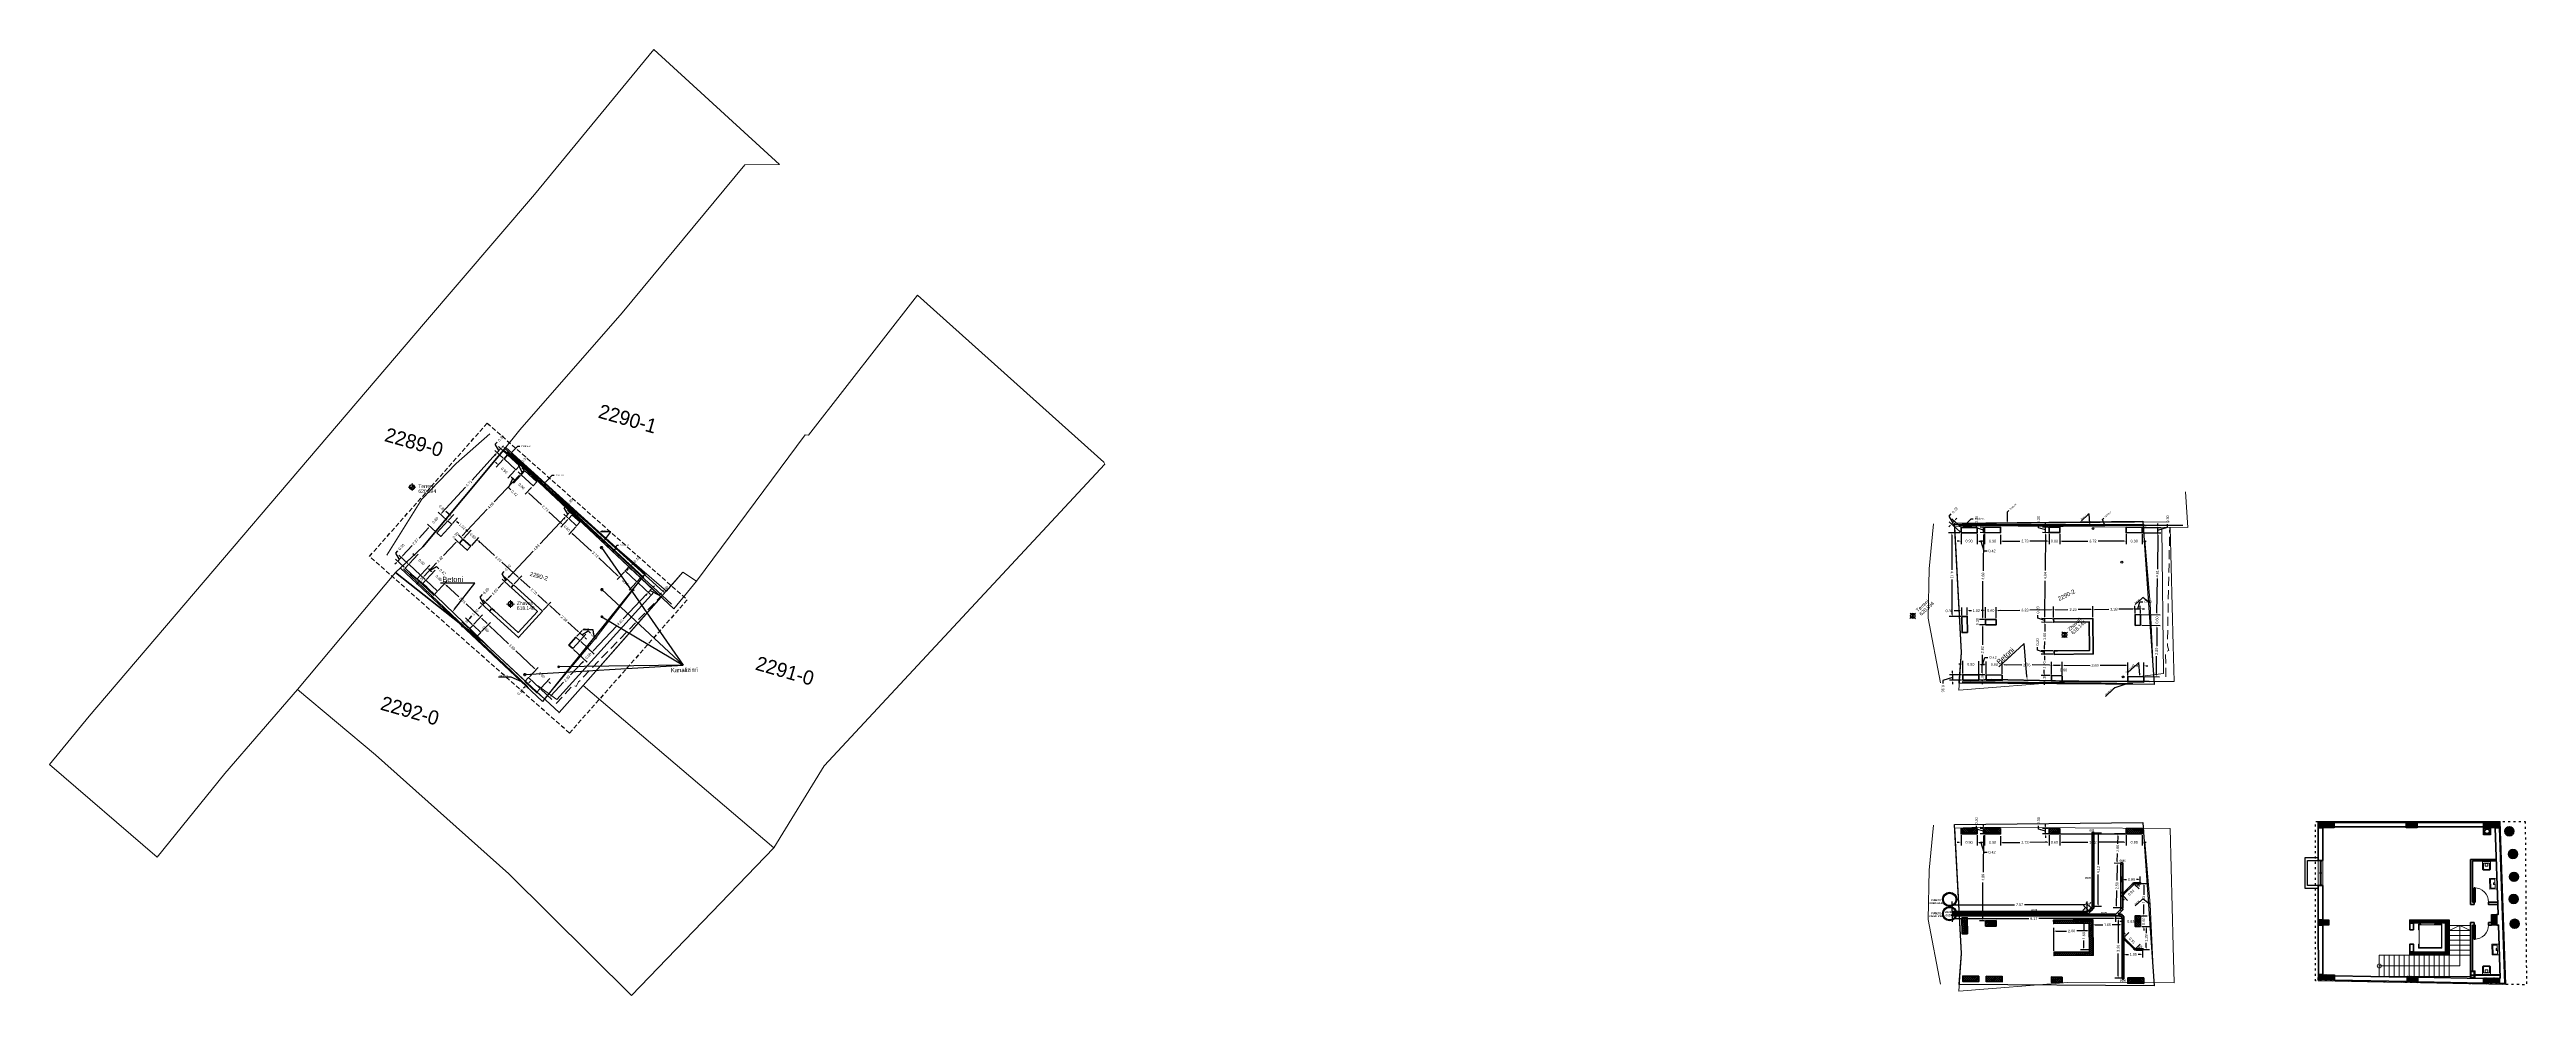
# Model space of a CAD drawing. Header units: metres. Extents: x 7512513 to 7512652, y 4692061 to 4692114.
import ezdxf
from ezdxf import colors
from ezdxf.entities.mleader import LeaderData, LeaderLine
from ezdxf.math import Vec2, Vec3

# ---------------------------------------------------------------- set-up
doc = ezdxf.new("R2010")
doc.units = ezdxf.units.M
for name, pattern in [('ACAD_ISO03W100', [30, 12, -18]), ('DASHED', [0.75, 0.5, -0.25]), ('DASHED2', [0.375, 0.25, -0.125])]:
    doc.linetypes.add(name, pattern=pattern)
for name, color, linetype, lineweight in [('0_Pen_No__1', 7, 'Continuous', 13), ('0_Pen_No__20', 1, 'Continuous', 35), ('AA DIM', 251, 'Continuous', 5), ('AA MURET', 7, 'Continuous', 40), ('AA SHTYLLAT', 1, 'Continuous', 30), ('AAAA Muret', 250, 'Continuous', 40), ('Alumini', 251, 'Continuous', 40), ('betoni', 8, 'Continuous', 0), ('bodrumi', 170, 'Continuous', 0), ('burimi mod', 5, 'Continuous', 0), ('Dimensionet', 7, 'Continuous', 5), ('germimi vija', 64, 'Continuous', 0), ('Kanalizimi', 6, 'Continuous', 35), ('Muret', 7, 'Continuous', 40), ('Nr Parceles Baze', 7, 'Continuous', 0), ('parcela', 7, 'Continuous', 0), ('parcela baze', 7, 'Continuous', 0), ('perdhesa', 1, 'Continuous', 0), ('pilotat', 4, 'Continuous', 0), ('stiropori', 6, 'Continuous', 0), ('Structural - Bearing_Pen_No__1', 7, 'Continuous', 13), ('Structural - Bearing_Pen_No__41', 7, 'Continuous', 25), ('trau pilotit', 204, 'Continuous', 0), ('XHami', 142, 'Continuous', 30)]:
    doc.layers.add(name, color=color, linetype=linetype, lineweight=lineweight)
doc.styles.get("Standard").update_dxf_attribs({"font": 'GOTHIC.TTF'})
doc.dimstyles.get("Standard").update_dxf_attribs({"dimtxt": 0.15, "dimasz": 0.11, "dimexe": 0.18, "dimexo": 0.0625, "dimgap": 0.09, "dimtad": 0, "dimzin": 0, "dimdsep": 46, "dimtxsty": 'Standard', "dimcen": 0.09, "dimadec": 0, "dimazin": 0, "dimtfac": 1, "dimtofl": 0, "dimtmove": 0, "dimatfit": 3, "dimfxl": 1, "dimtolj": 1, "dimtzin": 0, "dimarcsym": 0})
pattern_1 = [(45, (0, 0), (-0.0561266007567, 0.0561266007567), []), (135, (0, 0), (-0.0561266007567, -0.0561266007567), [])]
pattern_2 = [(135, (-244766.921, 428133.8313), (-2.916815472, -2.916815472), []), (225, (-244766.921, 428133.8313), (2.916815472, -2.916815472), [])]
pattern_3 = [(45, (-244573.3969, 422160.7496), (-0.972271824, 0.972271824), [])]

# ---------------------------------------------------------------- blocks, each defined once
blk = doc.blocks.new('*D5')
at = {"color": 0, "lineweight": -2, "transparency": 16777216}
for p, q in [((7512537.75, 4692091.09), (7512537.66, 4692091.16)), ((7512538.1, 4692091.31), (7512537.7, 4692090.88)), ((7512538.76, 4692090.7), (7512538.36, 4692090.27)), ((7512538.57, 4692090.32), (7512538.65, 4692090.25))]:
    blk.add_line(p, q, dxfattribs=at)
at = {"color": 0, "transparency": 16777216}
for points in [[(7512537.76, 4692091.1), (7512537.73, 4692091.07), (7512537.83, 4692091.01)], [(7512538.58, 4692090.34), (7512538.55, 4692090.31), (7512538.49, 4692090.4)]]:
    blk.add_solid(points, dxfattribs=at)
at = {"layer": 'Defpoints', "color": 0, "transparency": 16777216}
for p in [(7512538.15, 4692091.36), (7512538.49, 4692090.4), (7512538.81, 4692090.74)]:
    blk.add_point(p, dxfattribs=at)
at = {"color": 0, "transparency": 16777216, "insert": (7512538.16, 4692090.7), "char_height": 0.15, "attachment_point": 5, "rotation": 317.2021}
blk.add_mtext('\\A1;0.90', dxfattribs=at)
blk = doc.blocks.new('*D6')
at = {"color": 0, "lineweight": -2, "transparency": 16777216}
for p, q in [((7512538.76, 4692090.7), (7512538.36, 4692090.27)), ((7512538.64, 4692090.26), (7512538.39, 4692089.74)), ((7512538.39, 4692089.74), (7512538.52, 4692089.62)), ((7512538.57, 4692090.32), (7512538.72, 4692090.19)), ((7512539.07, 4692090.41), (7512538.67, 4692089.98))]:
    blk.add_line(p, q, dxfattribs=at)
at = {"color": 0, "transparency": 16777216}
for points in [[(7512538.58, 4692090.34), (7512538.55, 4692090.31), (7512538.49, 4692090.4)], [(7512538.73, 4692090.2), (7512538.7, 4692090.17), (7512538.8, 4692090.11)]]:
    blk.add_solid(points, dxfattribs=at)
at = {"layer": 'Defpoints', "color": 0, "transparency": 16777216}
for p in [(7512538.8, 4692090.11), (7512538.81, 4692090.74), (7512539.12, 4692090.46, 632.86)]:
    blk.add_point(p, dxfattribs=at)
at = {"color": 0, "transparency": 16777216, "insert": (7512538.73, 4692089.42), "char_height": 0.15, "attachment_point": 5, "rotation": 317.2021}
blk.add_mtext('\\A1;0.42', dxfattribs=at)
blk = doc.blocks.new('*D7')
at = {"color": 0, "lineweight": -2, "transparency": 16777216}
for p, q in [((7512538.72, 4692090.19), (7512538.64, 4692090.26)), ((7512539.07, 4692090.41), (7512538.67, 4692089.98)), ((7512539.69, 4692089.75), (7512539.33, 4692089.37)), ((7512539.54, 4692089.43), (7512539.62, 4692089.35))]:
    blk.add_line(p, q, dxfattribs=at)
at = {"color": 0, "transparency": 16777216}
for points in [[(7512538.73, 4692090.2), (7512538.7, 4692090.17), (7512538.8, 4692090.11)], [(7512539.55, 4692089.44), (7512539.53, 4692089.41), (7512539.46, 4692089.5)]]:
    blk.add_solid(points, dxfattribs=at)
at = {"layer": 'Defpoints', "color": 0, "transparency": 16777216}
for p in [(7512539.12, 4692090.46, 632.86), (7512539.46, 4692089.5), (7512539.73, 4692089.8, 632.86)]:
    blk.add_point(p, dxfattribs=at)
at = {"color": 0, "transparency": 16777216, "insert": (7512539.13, 4692089.81), "char_height": 0.15, "attachment_point": 5, "rotation": 317.2021}
blk.add_mtext('\\A1;0.90', dxfattribs=at)
blk = doc.blocks.new('*D8')
at = {"color": 0, "lineweight": -2, "transparency": 16777216}
for p, q in [((7512539.69, 4692089.75), (7512539.33, 4692089.37)), ((7512539.54, 4692089.43), (7512540.25, 4692088.77)), ((7512541.38, 4692087.72), (7512540.67, 4692088.38)), ((7512541.74, 4692087.95), (7512541.34, 4692087.52))]:
    blk.add_line(p, q, dxfattribs=at)
at = {"color": 0, "transparency": 16777216}
for points in [[(7512539.55, 4692089.44), (7512539.53, 4692089.41), (7512539.46, 4692089.5)], [(7512541.39, 4692087.74), (7512541.37, 4692087.71), (7512541.46, 4692087.65)]]:
    blk.add_solid(points, dxfattribs=at)
at = {"layer": 'Defpoints', "color": 0, "transparency": 16777216}
for p in [(7512539.73, 4692089.8, 632.86), (7512541.78, 4692087.99, 632.86), (7512541.46, 4692087.65)]:
    blk.add_point(p, dxfattribs=at)
at = {"color": 0, "transparency": 16777216, "insert": (7512540.46, 4692088.57), "char_height": 0.15, "attachment_point": 5, "rotation": 317.2021}
blk.add_mtext('\\A1;2.73', dxfattribs=at)
blk = doc.blocks.new('*D9')
at = {"color": 0, "lineweight": -2, "transparency": 16777216}
for p, q in [((7512541.38, 4692087.72), (7512541.3, 4692087.8)), ((7512541.74, 4692087.95), (7512541.34, 4692087.52)), ((7512542.18, 4692087.54), (7512541.78, 4692087.11)), ((7512541.98, 4692087.16), (7512542.06, 4692087.09))]:
    blk.add_line(p, q, dxfattribs=at)
at = {"color": 0, "transparency": 16777216}
for points in [[(7512541.39, 4692087.74), (7512541.37, 4692087.71), (7512541.46, 4692087.65)], [(7512541.99, 4692087.18), (7512541.97, 4692087.15), (7512541.9, 4692087.24)]]:
    blk.add_solid(points, dxfattribs=at)
at = {"layer": 'Defpoints', "color": 0, "transparency": 16777216}
for p in [(7512541.78, 4692087.99, 632.86), (7512541.9, 4692087.24), (7512542.22, 4692087.59, 632.86)]:
    blk.add_point(p, dxfattribs=at)
at = {"color": 0, "transparency": 16777216, "insert": (7512541.68, 4692087.44), "char_height": 0.15, "attachment_point": 5, "rotation": 317.2021}
blk.add_mtext('\\A1;0.60', dxfattribs=at)
blk = doc.blocks.new('*D10')
at = {"color": 0, "lineweight": -2, "transparency": 16777216}
for p, q in [((7512542.18, 4692087.54), (7512541.78, 4692087.11)), ((7512541.98, 4692087.16), (7512543.06, 4692086.17)), ((7512544.55, 4692084.78), (7512543.47, 4692085.78)), ((7512544.91, 4692085.01), (7512544.51, 4692084.58))]:
    blk.add_line(p, q, dxfattribs=at)
at = {"color": 0, "transparency": 16777216}
for points in [[(7512541.99, 4692087.18), (7512541.97, 4692087.15), (7512541.9, 4692087.24)], [(7512544.56, 4692084.8), (7512544.54, 4692084.77), (7512544.63, 4692084.71)]]:
    blk.add_solid(points, dxfattribs=at)
at = {"layer": 'Defpoints', "color": 0, "transparency": 16777216}
for p in [(7512542.22, 4692087.59, 632.86), (7512544.63, 4692084.71), (7512544.95, 4692085.05, 632.86)]:
    blk.add_point(p, dxfattribs=at)
at = {"color": 0, "transparency": 16777216, "insert": (7512543.27, 4692085.97), "char_height": 0.15, "attachment_point": 5, "rotation": 317.2021}
blk.add_mtext('\\A1;3.72', dxfattribs=at)
blk = doc.blocks.new('*D11')
at = {"color": 0, "lineweight": -2, "transparency": 16777216}
for p, q in [((7512544.55, 4692084.78), (7512544.47, 4692084.86)), ((7512544.91, 4692085.01), (7512544.51, 4692084.58)), ((7512545.57, 4692084.4), (7512545.17, 4692083.97)), ((7512545.37, 4692084.02), (7512545.45, 4692083.95))]:
    blk.add_line(p, q, dxfattribs=at)
at = {"color": 0, "transparency": 16777216}
for points in [[(7512544.56, 4692084.8), (7512544.54, 4692084.77), (7512544.63, 4692084.71)], [(7512545.39, 4692084.04), (7512545.36, 4692084.01), (7512545.29, 4692084.1)]]:
    blk.add_solid(points, dxfattribs=at)
at = {"layer": 'Defpoints', "color": 0, "transparency": 16777216}
for p in [(7512544.95, 4692085.05, 632.86), (7512545.29, 4692084.1), (7512545.61, 4692084.44, 632.86)]:
    blk.add_point(p, dxfattribs=at)
at = {"color": 0, "transparency": 16777216, "insert": (7512544.96, 4692084.4), "char_height": 0.15, "attachment_point": 5, "rotation": 317.2021}
blk.add_mtext('\\A1;0.90', dxfattribs=at)
blk = doc.blocks.new('*D12')
at = {"color": 0, "lineweight": -2, "transparency": 16777216}
for p, q in [((7512535.12, 4692088.18), (7512534.88, 4692088.4)), ((7512535.03, 4692087.91), (7512535.32, 4692088.23)), ((7512535.25, 4692087.71), (7512535.54, 4692088.03)), ((7512535.5, 4692087.83), (7512535.59, 4692087.75))]:
    blk.add_line(p, q, dxfattribs=at)
at = {"color": 0, "transparency": 16777216}
for points in [[(7512535.13, 4692088.19), (7512535.11, 4692088.16), (7512535.2, 4692088.1)], [(7512535.52, 4692087.84), (7512535.49, 4692087.81), (7512535.42, 4692087.9)]]:
    blk.add_solid(points, dxfattribs=at)
at = {"layer": 'Defpoints', "color": 0, "transparency": 16777216}
for p in [(7512534.98, 4692087.86), (7512535.21, 4692087.66), (7512535.42, 4692087.9)]:
    blk.add_point(p, dxfattribs=at)
at = {"color": 0, "transparency": 16777216, "insert": (7512534.66, 4692088.59), "char_height": 0.15, "attachment_point": 5, "rotation": 317.7974}
blk.add_mtext('\\A1;0.30', dxfattribs=at)
blk = doc.blocks.new('*D13')
at = {"color": 0, "lineweight": -2, "transparency": 16777216}
for p, q in [((7512535.25, 4692087.71), (7512535.54, 4692088.03)), ((7512535.5, 4692087.83), (7512535.6, 4692087.74)), ((7512535.88, 4692086.89), (7512536.3, 4692087.35)), ((7512536.1, 4692087.29), (7512536, 4692087.37))]:
    blk.add_line(p, q, dxfattribs=at)
at = {"color": 0, "transparency": 16777216}
for points in [[(7512535.52, 4692087.84), (7512535.49, 4692087.81), (7512535.42, 4692087.9)], [(7512536.11, 4692087.3), (7512536.09, 4692087.27), (7512536.18, 4692087.21)]]:
    blk.add_solid(points, dxfattribs=at)
at = {"layer": 'Defpoints', "color": 0, "transparency": 16777216}
for p in [(7512535.21, 4692087.66), (7512535.84, 4692086.84), (7512536.18, 4692087.21)]:
    blk.add_point(p, dxfattribs=at)
at = {"color": 0, "transparency": 16777216, "insert": (7512535.8, 4692087.56), "char_height": 0.15, "attachment_point": 5, "rotation": 317.7974}
blk.add_mtext('\\A1;1.02', dxfattribs=at)
blk = doc.blocks.new('*D14')
at = {"color": 0, "lineweight": -2, "transparency": 16777216}
for p, q in [((7512535.88, 4692086.89), (7512536.3, 4692087.35)), ((7512536.1, 4692087.29), (7512536.02, 4692087.36)), ((7512536.33, 4692086.48), (7512536.74, 4692086.94)), ((7512536.71, 4692086.74), (7512536.79, 4692086.66))]:
    blk.add_line(p, q, dxfattribs=at)
at = {"color": 0, "transparency": 16777216}
for points in [[(7512536.11, 4692087.3), (7512536.09, 4692087.27), (7512536.18, 4692087.21)], [(7512536.72, 4692086.75), (7512536.69, 4692086.72), (7512536.62, 4692086.81)]]:
    blk.add_solid(points, dxfattribs=at)
at = {"layer": 'Defpoints', "color": 0, "transparency": 16777216}
for p in [(7512535.84, 4692086.84), (7512536.62, 4692086.81), (7512536.29, 4692086.44)]:
    blk.add_point(p, dxfattribs=at)
at = {"color": 0, "transparency": 16777216, "insert": (7512536.4, 4692087.01), "char_height": 0.15, "attachment_point": 5, "rotation": 317.7974}
blk.add_mtext('\\A1;0.60', dxfattribs=at)
blk = doc.blocks.new('*D15')
at = {"color": 0, "lineweight": -2, "transparency": 16777216}
for p, q in [((7512536.33, 4692086.48), (7512536.74, 4692086.94)), ((7512536.71, 4692086.74), (7512537.61, 4692085.92)), ((7512538.93, 4692084.72), (7512538.03, 4692085.54)), ((7512538.72, 4692084.32), (7512539.14, 4692084.78))]:
    blk.add_line(p, q, dxfattribs=at)
at = {"color": 0, "transparency": 16777216}
for points in [[(7512536.72, 4692086.75), (7512536.69, 4692086.72), (7512536.62, 4692086.81)], [(7512538.95, 4692084.73), (7512538.92, 4692084.7), (7512539.01, 4692084.64)]]:
    blk.add_solid(points, dxfattribs=at)
at = {"layer": 'Defpoints', "color": 0, "transparency": 16777216}
for p in [(7512536.29, 4692086.44), (7512538.68, 4692084.27), (7512539.01, 4692084.64)]:
    blk.add_point(p, dxfattribs=at)
at = {"color": 0, "transparency": 16777216, "insert": (7512537.82, 4692085.73), "char_height": 0.15, "attachment_point": 5, "rotation": 317.7974}
blk.add_mtext('\\A1;3.23', dxfattribs=at)
blk = doc.blocks.new('*D16')
at = {"color": 0, "lineweight": -2, "transparency": 16777216}
for p, q in [((7512538.72, 4692084.32), (7512539.14, 4692084.78)), ((7512539.1, 4692084.57), (7512539.62, 4692084.1)), ((7512540.56, 4692083.24), (7512540.04, 4692083.71)), ((7512540.35, 4692082.84), (7512540.77, 4692083.3))]:
    blk.add_line(p, q, dxfattribs=at)
at = {"color": 0, "transparency": 16777216}
for points in [[(7512539.11, 4692084.58), (7512539.08, 4692084.55), (7512539.01, 4692084.64)], [(7512540.58, 4692083.25), (7512540.55, 4692083.22), (7512540.64, 4692083.16)]]:
    blk.add_solid(points, dxfattribs=at)
at = {"layer": 'Defpoints', "color": 0, "transparency": 16777216}
for p in [(7512538.68, 4692084.27), (7512540.31, 4692082.79), (7512540.64, 4692083.16)]:
    blk.add_point(p, dxfattribs=at)
at = {"color": 0, "transparency": 16777216, "insert": (7512539.83, 4692083.9), "char_height": 0.15, "attachment_point": 5, "rotation": 317.7974}
blk.add_mtext('\\A1;2.20', dxfattribs=at)
blk = doc.blocks.new('*D17')
at = {"color": 0, "lineweight": -2, "transparency": 16777216}
for p, q in [((7512540.35, 4692082.84), (7512540.77, 4692083.3)), ((7512540.73, 4692083.09), (7512541.31, 4692082.56)), ((7512542.32, 4692081.64), (7512541.74, 4692082.17)), ((7512542.23, 4692081.38), (7512542.53, 4692081.7))]:
    blk.add_line(p, q, dxfattribs=at)
at = {"color": 0, "transparency": 16777216}
for points in [[(7512540.74, 4692083.1), (7512540.71, 4692083.08), (7512540.64, 4692083.16)], [(7512542.34, 4692081.66), (7512542.31, 4692081.63), (7512542.4, 4692081.57)]]:
    blk.add_solid(points, dxfattribs=at)
at = {"layer": 'Defpoints', "color": 0, "transparency": 16777216}
for p in [(7512540.31, 4692082.79), (7512542.19, 4692081.33), (7512542.4, 4692081.57)]:
    blk.add_point(p, dxfattribs=at)
at = {"color": 0, "transparency": 16777216, "insert": (7512541.52, 4692082.37), "char_height": 0.15, "attachment_point": 5, "rotation": 317.7974}
blk.add_mtext('\\A1;2.38', dxfattribs=at)
blk = doc.blocks.new('*D18')
at = {"color": 0, "lineweight": -2, "transparency": 16777216}
for p, q in [((7512542.23, 4692081.38), (7512542.53, 4692081.7)), ((7512542.32, 4692081.64), (7512542.24, 4692081.72)), ((7512542.4, 4692081.57), (7512542.63, 4692081.37)), ((7512542.45, 4692081.17), (7512542.75, 4692081.5)), ((7512542.52, 4692081.47), (7512542.87, 4692081.68)), ((7512542.71, 4692081.29), (7512542.79, 4692081.22)), ((7512542.87, 4692081.68), (7512543, 4692081.56))]:
    blk.add_line(p, q, dxfattribs=at)
at = {"color": 0, "transparency": 16777216}
for points in [[(7512542.34, 4692081.66), (7512542.31, 4692081.63), (7512542.4, 4692081.57)], [(7512542.72, 4692081.31), (7512542.7, 4692081.28), (7512542.63, 4692081.37)]]:
    blk.add_solid(points, dxfattribs=at)
at = {"layer": 'Defpoints', "color": 0, "transparency": 16777216}
for p in [(7512542.19, 4692081.33), (7512542.41, 4692081.13), (7512542.63, 4692081.37)]:
    blk.add_point(p, dxfattribs=at)
at = {"color": 0, "transparency": 16777216, "insert": (7512543.21, 4692081.37), "char_height": 0.15, "attachment_point": 5, "rotation": 317.7974}
blk.add_mtext('\\A1;0.30', dxfattribs=at)
blk = doc.blocks.new('*D19')
at = {"color": 0, "lineweight": -2, "transparency": 16777216}
for p, q in [((7512532.83, 4692085.48), (7512533.32, 4692085.99)), ((7512533.11, 4692085.94), (7512533.03, 4692086.01)), ((7512533.49, 4692084.86), (7512533.97, 4692085.37)), ((7512533.93, 4692085.17), (7512534.01, 4692085.09))]:
    blk.add_line(p, q, dxfattribs=at)
at = {"color": 0, "transparency": 16777216}
for points in [[(7512533.13, 4692085.95), (7512533.1, 4692085.92), (7512533.19, 4692085.86)], [(7512533.94, 4692085.18), (7512533.92, 4692085.16), (7512533.85, 4692085.24)]]:
    blk.add_solid(points, dxfattribs=at)
at = {"layer": 'Defpoints', "color": 0, "transparency": 16777216}
for p in [(7512532.79, 4692085.43, 630.6), (7512533.85, 4692085.24), (7512533.45, 4692084.82, 630.6)]:
    blk.add_point(p, dxfattribs=at)
at = {"color": 0, "transparency": 16777216, "insert": (7512533.52, 4692085.55), "char_height": 0.15, "attachment_point": 5, "rotation": 316.6909}
blk.add_mtext('\\A1;0.90', dxfattribs=at)
blk = doc.blocks.new('*D20')
at = {"color": 0, "lineweight": -2, "transparency": 16777216}
for p, q in [((7512533.49, 4692084.86), (7512533.97, 4692085.37)), ((7512534, 4692085.1), (7512534.36, 4692085.3)), ((7512534.36, 4692085.3), (7512534.49, 4692085.18)), ((7512533.79, 4692084.57), (7512534.28, 4692085.09)), ((7512533.93, 4692085.17), (7512534.08, 4692085.03))]:
    blk.add_line(p, q, dxfattribs=at)
at = {"color": 0, "transparency": 16777216}
for points in [[(7512533.94, 4692085.18), (7512533.92, 4692085.16), (7512533.85, 4692085.24)], [(7512534.09, 4692085.04), (7512534.06, 4692085.02), (7512534.16, 4692084.95)]]:
    blk.add_solid(points, dxfattribs=at)
at = {"layer": 'Defpoints', "color": 0, "transparency": 16777216}
for p in [(7512533.45, 4692084.82, 630.6), (7512533.75, 4692084.53, 630.6), (7512534.16, 4692084.95)]:
    blk.add_point(p, dxfattribs=at)
at = {"color": 0, "transparency": 16777216, "insert": (7512534.7, 4692084.99), "char_height": 0.15, "attachment_point": 5, "rotation": 316.6909}
blk.add_mtext('\\A1;0.42', dxfattribs=at)
blk = doc.blocks.new('*D21')
at = {"color": 0, "lineweight": -2, "transparency": 16777216}
for p, q in [((7512533.79, 4692084.57), (7512534.28, 4692085.09)), ((7512534.08, 4692085.03), (7512534, 4692085.11)), ((7512534.45, 4692083.95), (7512534.93, 4692084.47)), ((7512534.89, 4692084.26), (7512534.97, 4692084.19))]:
    blk.add_line(p, q, dxfattribs=at)
at = {"color": 0, "transparency": 16777216}
for points in [[(7512534.09, 4692085.04), (7512534.06, 4692085.02), (7512534.16, 4692084.95)], [(7512534.9, 4692084.28), (7512534.88, 4692084.25), (7512534.81, 4692084.34)]]:
    blk.add_solid(points, dxfattribs=at)
at = {"layer": 'Defpoints', "color": 0, "transparency": 16777216}
for p in [(7512533.75, 4692084.53, 630.6), (7512534.41, 4692083.91, 630.6), (7512534.81, 4692084.34)]:
    blk.add_point(p, dxfattribs=at)
at = {"color": 0, "transparency": 16777216, "insert": (7512534.48, 4692084.65), "char_height": 0.15, "attachment_point": 5, "rotation": 316.6909}
blk.add_mtext('\\A1;0.90', dxfattribs=at)
blk = doc.blocks.new('*D22')
at = {"color": 0, "lineweight": -2, "transparency": 16777216}
for p, q in [((7512534.45, 4692083.95), (7512534.93, 4692084.47)), ((7512534.89, 4692084.26), (7512535.61, 4692083.59)), ((7512536.74, 4692082.52), (7512536.02, 4692083.2)), ((7512536.45, 4692082.06), (7512536.94, 4692082.58))]:
    blk.add_line(p, q, dxfattribs=at)
at = {"color": 0, "transparency": 16777216}
for points in [[(7512534.9, 4692084.28), (7512534.88, 4692084.25), (7512534.81, 4692084.34)], [(7512536.75, 4692082.53), (7512536.73, 4692082.51), (7512536.82, 4692082.44)]]:
    blk.add_solid(points, dxfattribs=at)
at = {"layer": 'Defpoints', "color": 0, "transparency": 16777216}
for p in [(7512534.41, 4692083.91, 630.6), (7512536.82, 4692082.44), (7512536.41, 4692082.01, 630.6)]:
    blk.add_point(p, dxfattribs=at)
at = {"color": 0, "transparency": 16777216, "insert": (7512535.81, 4692083.39), "char_height": 0.15, "attachment_point": 5, "rotation": 316.6909}
blk.add_mtext('\\A1;2.76', dxfattribs=at)
blk = doc.blocks.new('*D23')
at = {"color": 0, "lineweight": -2, "transparency": 16777216}
for p, q in [((7512536.45, 4692082.06), (7512536.94, 4692082.58)), ((7512536.89, 4692081.64), (7512537.38, 4692082.16)), ((7512536.9, 4692082.37), (7512537.18, 4692082.11))]:
    blk.add_line(p, q, dxfattribs=at)
at = {"color": 0, "transparency": 16777216}
for points in [[(7512536.91, 4692082.38), (7512536.89, 4692082.36), (7512536.82, 4692082.44)], [(7512537.19, 4692082.12), (7512537.16, 4692082.09), (7512537.26, 4692082.03)]]:
    blk.add_solid(points, dxfattribs=at)
at = {"layer": 'Defpoints', "color": 0, "transparency": 16777216}
for p in [(7512536.41, 4692082.01, 630.6), (7512536.85, 4692081.6, 630.6), (7512537.26, 4692082.03)]:
    blk.add_point(p, dxfattribs=at)
at = {"color": 0, "transparency": 16777216, "insert": (7512537.12, 4692081.78), "char_height": 0.15, "attachment_point": 5, "rotation": 316.6909}
blk.add_mtext('\\A1;0.60', dxfattribs=at)
blk = doc.blocks.new('*D24')
at = {"color": 0, "lineweight": -2, "transparency": 16777216}
for p, q in [((7512536.89, 4692081.64), (7512537.38, 4692082.16)), ((7512537.34, 4692081.96), (7512538.39, 4692080.96)), ((7512539.86, 4692079.57), (7512538.81, 4692080.57)), ((7512539.57, 4692079.1), (7512540.07, 4692079.63))]:
    blk.add_line(p, q, dxfattribs=at)
at = {"color": 0, "transparency": 16777216}
for points in [[(7512537.35, 4692081.97), (7512537.32, 4692081.94), (7512537.26, 4692082.03)], [(7512539.88, 4692079.59), (7512539.85, 4692079.56), (7512539.94, 4692079.5)]]:
    blk.add_solid(points, dxfattribs=at)
at = {"layer": 'Defpoints', "color": 0, "transparency": 16777216}
for p in [(7512536.85, 4692081.6, 630.6), (7512539.53, 4692079.05, 630.6), (7512539.94, 4692079.5)]:
    blk.add_point(p, dxfattribs=at)
at = {"color": 0, "transparency": 16777216, "insert": (7512538.6, 4692080.77), "char_height": 0.15, "attachment_point": 5, "rotation": 316.6909}
blk.add_mtext('\\A1;3.69', dxfattribs=at)
blk = doc.blocks.new('*D25')
at = {"color": 0, "lineweight": -2, "transparency": 16777216}
for p, q in [((7512539.86, 4692079.57), (7512539.78, 4692079.65)), ((7512539.57, 4692079.1), (7512540.07, 4692079.63)), ((7512540.21, 4692078.47), (7512540.72, 4692079.01)), ((7512540.68, 4692078.8), (7512540.76, 4692078.73))]:
    blk.add_line(p, q, dxfattribs=at)
at = {"color": 0, "transparency": 16777216}
for points in [[(7512539.88, 4692079.59), (7512539.85, 4692079.56), (7512539.94, 4692079.5)], [(7512540.69, 4692078.82), (7512540.67, 4692078.79), (7512540.6, 4692078.88)]]:
    blk.add_solid(points, dxfattribs=at)
at = {"layer": 'Defpoints', "color": 0, "transparency": 16777216}
for p in [(7512539.53, 4692079.05, 630.6), (7512540.17, 4692078.42), (7512540.6, 4692078.88)]:
    blk.add_point(p, dxfattribs=at)
at = {"color": 0, "transparency": 16777216, "insert": (7512540.27, 4692079.19), "char_height": 0.15, "attachment_point": 5, "rotation": 316.6909}
blk.add_mtext('\\A1;0.90', dxfattribs=at)
blk = doc.blocks.new('*D27')
at = {"color": 0, "lineweight": -2, "transparency": 16777216}
for p, q in [((7512542.6, 4692079.97), (7512541.88, 4692079.21)), ((7512542.05, 4692080.64), (7512542.81, 4692079.93)), ((7512540.22, 4692078.4), (7512540.83, 4692077.83)), ((7512540.77, 4692078.03), (7512541.49, 4692078.8))]:
    blk.add_line(p, q, dxfattribs=at)
at = {"color": 0, "transparency": 16777216}
for points in [[(7512542.59, 4692079.98), (7512542.61, 4692079.96), (7512542.68, 4692080.05)], [(7512540.76, 4692078.04), (7512540.79, 4692078.02), (7512540.7, 4692077.95)]]:
    blk.add_solid(points, dxfattribs=at)
at = {"layer": 'Defpoints', "color": 0, "transparency": 16777216}
for p in [(7512542.01, 4692080.68), (7512542.68, 4692080.05), (7512540.17, 4692078.45, 630.6)]:
    blk.add_point(p, dxfattribs=at)
at = {"color": 0, "transparency": 16777216, "insert": (7512541.69, 4692079), "char_height": 0.15, "attachment_point": 5, "rotation": 46.6952}
blk.add_mtext('\\A1;2.89', dxfattribs=at)
blk = doc.blocks.new('*D28')
at = {"color": 0, "lineweight": -2, "transparency": 16777216}
for p, q in [((7512542.46, 4692081.09), (7512543.22, 4692080.37)), ((7512542.05, 4692080.64), (7512542.81, 4692079.93)), ((7512542.6, 4692079.97), (7512542.53, 4692079.89)), ((7512543.16, 4692080.57), (7512543.24, 4692080.65))]:
    blk.add_line(p, q, dxfattribs=at)
at = {"color": 0, "transparency": 16777216}
for points in [[(7512542.59, 4692079.98), (7512542.61, 4692079.96), (7512542.68, 4692080.05)], [(7512543.15, 4692080.58), (7512543.18, 4692080.56), (7512543.09, 4692080.49)]]:
    blk.add_solid(points, dxfattribs=at)
at = {"layer": 'Defpoints', "color": 0, "transparency": 16777216}
for p in [(7512542.41, 4692081.13), (7512542.01, 4692080.68), (7512543.09, 4692080.49)]:
    blk.add_point(p, dxfattribs=at)
at = {"color": 0, "transparency": 16777216, "insert": (7512542.88, 4692080.27), "char_height": 0.15, "attachment_point": 5, "rotation": 46.6952}
blk.add_mtext('\\A1;0.60', dxfattribs=at)
blk = doc.blocks.new('*D29')
at = {"color": 0, "lineweight": -2, "transparency": 16777216}
for p, q in [((7512545.66, 4692084.4), (7512546.38, 4692083.72)), ((7512546.17, 4692083.76), (7512544.85, 4692082.36)), ((7512542.46, 4692081.09), (7512543.22, 4692080.37)), ((7512543.16, 4692080.57), (7512544.49, 4692081.97))]:
    blk.add_line(p, q, dxfattribs=at)
at = {"color": 0, "transparency": 16777216}
for points in [[(7512546.16, 4692083.77), (7512546.19, 4692083.75), (7512546.25, 4692083.84)], [(7512543.15, 4692080.58), (7512543.18, 4692080.56), (7512543.09, 4692080.49)]]:
    blk.add_solid(points, dxfattribs=at)
at = {"layer": 'Defpoints', "color": 0, "transparency": 16777216}
for p in [(7512545.61, 4692084.44, 632.86), (7512546.25, 4692083.84), (7512542.41, 4692081.13)]:
    blk.add_point(p, dxfattribs=at)
at = {"color": 0, "transparency": 16777216, "insert": (7512544.67, 4692082.17), "char_height": 0.15, "attachment_point": 5, "rotation": 46.6952}
blk.add_mtext('\\A1;4.61', dxfattribs=at)
blk = doc.blocks.new('*D30')
at = {"color": 0, "lineweight": -2, "transparency": 16777216}
for p, q in [((7512545.66, 4692084.4), (7512546.38, 4692083.72)), ((7512545.86, 4692084.62), (7512546.59, 4692083.94)), ((7512546.25, 4692083.84), (7512546.45, 4692084.06)), ((7512546.35, 4692083.95), (7512546.87, 4692083.69)), ((7512546.53, 4692084.14), (7512546.61, 4692084.22)), ((7512546.87, 4692083.69), (7512546.99, 4692083.82)), ((7512546.17, 4692083.76), (7512546.1, 4692083.68))]:
    blk.add_line(p, q, dxfattribs=at)
at = {"color": 0, "transparency": 16777216}
for points in [[(7512546.16, 4692083.77), (7512546.19, 4692083.75), (7512546.25, 4692083.84)], [(7512546.52, 4692084.15), (7512546.54, 4692084.13), (7512546.45, 4692084.06)]]:
    blk.add_solid(points, dxfattribs=at)
at = {"layer": 'Defpoints', "color": 0, "transparency": 16777216}
for p in [(7512545.61, 4692084.44, 632.86), (7512545.82, 4692084.66, 632.86), (7512546.45, 4692084.06)]:
    blk.add_point(p, dxfattribs=at)
at = {"color": 0, "transparency": 16777216, "insert": (7512547.19, 4692084.03), "char_height": 0.15, "attachment_point": 5, "rotation": 46.6952}
blk.add_mtext('\\A1;0.30', dxfattribs=at)
blk = doc.blocks.new('*D31')
at = {"color": 0, "lineweight": -2, "transparency": 16777216}
for p, q in [((7512536.2, 4692082.36), (7512536.27, 4692082.44)), ((7512535.84, 4692081.98), (7512535.76, 4692081.9)), ((7512536.16, 4692081.83), (7512535.78, 4692082.19)), ((7512536.36, 4692082.05), (7512535.99, 4692082.41))]:
    blk.add_line(p, q, dxfattribs=at)
at = {"color": 0, "transparency": 16777216}
for points in [[(7512535.83, 4692082), (7512535.85, 4692081.97), (7512535.91, 4692082.06)], [(7512536.18, 4692082.37), (7512536.21, 4692082.35), (7512536.12, 4692082.28)]]:
    blk.add_solid(points, dxfattribs=at)
at = {"layer": 'Defpoints', "color": 0, "transparency": 16777216}
for p in [(7512536.12, 4692082.28), (7512536.2, 4692081.79, 630.6), (7512536.41, 4692082.01, 630.6)]:
    blk.add_point(p, dxfattribs=at)
at = {"color": 0, "transparency": 16777216, "insert": (7512536.02, 4692082.17), "char_height": 0.15, "attachment_point": 5, "rotation": 46.6942}
blk.add_mtext('\\A1;0.30', dxfattribs=at)
blk = doc.blocks.new('*D32')
at = {"color": 0, "lineweight": -2, "transparency": 16777216}
for p, q in [((7512536.2, 4692082.36), (7512536.34, 4692082.52)), ((7512536.87, 4692083.08), (7512536.72, 4692082.92)), ((7512537.29, 4692082.83), (7512536.81, 4692083.28)), ((7512536.36, 4692082.05), (7512535.99, 4692082.41))]:
    blk.add_line(p, q, dxfattribs=at)
at = {"color": 0, "transparency": 16777216}
for points in [[(7512536.85, 4692083.09), (7512536.88, 4692083.06), (7512536.94, 4692083.16)], [(7512536.18, 4692082.37), (7512536.21, 4692082.35), (7512536.12, 4692082.28)]]:
    blk.add_solid(points, dxfattribs=at)
at = {"layer": 'Defpoints', "color": 0, "transparency": 16777216}
for p in [(7512536.94, 4692083.16), (7512537.33, 4692082.79), (7512536.41, 4692082.01, 630.6)]:
    blk.add_point(p, dxfattribs=at)
at = {"color": 0, "transparency": 16777216, "insert": (7512536.53, 4692082.72), "char_height": 0.15, "attachment_point": 5, "rotation": 46.6942}
blk.add_mtext('\\A1;1.20', dxfattribs=at)
blk = doc.blocks.new('*D33')
at = {"color": 0, "lineweight": -2, "transparency": 16777216}
for p, q in [((7512536.87, 4692083.08), (7512536.79, 4692083)), ((7512536.81, 4692083.58), (7512536.93, 4692083.72)), ((7512537.01, 4692083.23), (7512536.81, 4692083.58)), ((7512537.29, 4692082.83), (7512536.81, 4692083.28)), ((7512536.94, 4692083.16), (7512537.08, 4692083.3)), ((7512537.42, 4692082.98), (7512536.95, 4692083.42)), ((7512537.16, 4692083.38), (7512537.23, 4692083.46))]:
    blk.add_line(p, q, dxfattribs=at)
at = {"color": 0, "transparency": 16777216}
for points in [[(7512536.85, 4692083.09), (7512536.88, 4692083.06), (7512536.94, 4692083.16)], [(7512537.14, 4692083.39), (7512537.17, 4692083.37), (7512537.08, 4692083.3)]]:
    blk.add_solid(points, dxfattribs=at)
at = {"layer": 'Defpoints', "color": 0, "transparency": 16777216}
for p in [(7512537.08, 4692083.3), (7512537.33, 4692082.79), (7512537.47, 4692082.94)]:
    blk.add_point(p, dxfattribs=at)
at = {"color": 0, "transparency": 16777216, "insert": (7512537.13, 4692083.92), "char_height": 0.15, "attachment_point": 5, "rotation": 46.6942}
blk.add_mtext('\\A1;0.20', dxfattribs=at)
blk = doc.blocks.new('*D34')
at = {"color": 0, "lineweight": -2, "transparency": 16777216}
for p, q in [((7512538.1, 4692084.39), (7512537.82, 4692084.08)), ((7512538.5, 4692084.16), (7512538.05, 4692084.59)), ((7512537.42, 4692082.98), (7512536.95, 4692083.42)), ((7512537.16, 4692083.38), (7512537.44, 4692083.68))]:
    blk.add_line(p, q, dxfattribs=at)
at = {"color": 0, "transparency": 16777216}
for points in [[(7512538.09, 4692084.4), (7512538.12, 4692084.37), (7512538.18, 4692084.47)], [(7512537.14, 4692083.39), (7512537.17, 4692083.37), (7512537.08, 4692083.3)]]:
    blk.add_solid(points, dxfattribs=at)
at = {"layer": 'Defpoints', "color": 0, "transparency": 16777216}
for p in [(7512538.18, 4692084.47), (7512538.54, 4692084.12), (7512537.47, 4692082.94)]:
    blk.add_point(p, dxfattribs=at)
at = {"color": 0, "transparency": 16777216, "insert": (7512537.63, 4692083.88), "char_height": 0.15, "attachment_point": 5, "rotation": 46.6942}
blk.add_mtext('\\A1;1.60', dxfattribs=at)
blk = doc.blocks.new('*D35')
at = {"color": 0, "lineweight": -2, "transparency": 16777216}
for p, q in [((7512538.1, 4692084.39), (7512538.03, 4692084.31)), ((7512538.04, 4692084.89), (7512538.16, 4692085.02)), ((7512538.25, 4692084.54), (7512538.04, 4692084.89)), ((7512538.5, 4692084.16), (7512538.05, 4692084.59)), ((7512538.63, 4692084.31), (7512538.18, 4692084.73)), ((7512538.18, 4692084.47), (7512538.32, 4692084.61)), ((7512538.39, 4692084.69), (7512538.47, 4692084.77))]:
    blk.add_line(p, q, dxfattribs=at)
at = {"color": 0, "transparency": 16777216}
for points in [[(7512538.09, 4692084.4), (7512538.12, 4692084.37), (7512538.18, 4692084.47)], [(7512538.38, 4692084.7), (7512538.4, 4692084.68), (7512538.32, 4692084.61)]]:
    blk.add_solid(points, dxfattribs=at)
at = {"layer": 'Defpoints', "color": 0, "transparency": 16777216}
for p in [(7512538.32, 4692084.61), (7512538.54, 4692084.12), (7512538.68, 4692084.27)]:
    blk.add_point(p, dxfattribs=at)
at = {"color": 0, "transparency": 16777216, "insert": (7512538.36, 4692085.23), "char_height": 0.15, "attachment_point": 5, "rotation": 46.6942}
blk.add_mtext('\\A1;0.20', dxfattribs=at)
blk = doc.blocks.new('*D36')
at = {"color": 0, "lineweight": -2, "transparency": 16777216}
for p, q in [((7512541.56, 4692088.05), (7512540.17, 4692086.58)), ((7512541.73, 4692088.04), (7512541.5, 4692088.25)), ((7512538.39, 4692084.69), (7512539.78, 4692086.16)), ((7512538.63, 4692084.31), (7512538.18, 4692084.73))]:
    blk.add_line(p, q, dxfattribs=at)
at = {"color": 0, "transparency": 16777216}
for points in [[(7512541.54, 4692088.06), (7512541.57, 4692088.04), (7512541.63, 4692088.13)], [(7512538.38, 4692084.7), (7512538.4, 4692084.68), (7512538.32, 4692084.61)]]:
    blk.add_solid(points, dxfattribs=at)
at = {"layer": 'Defpoints', "color": 0, "transparency": 16777216}
for p in [(7512541.63, 4692088.13), (7512541.78, 4692087.99, 632.86), (7512538.68, 4692084.27)]:
    blk.add_point(p, dxfattribs=at)
at = {"color": 0, "transparency": 16777216, "insert": (7512539.97, 4692086.37), "char_height": 0.15, "attachment_point": 5, "rotation": 46.6942}
blk.add_mtext('\\A1;4.84', dxfattribs=at)
blk = doc.blocks.new('*D37')
at = {"color": 0, "lineweight": -2, "transparency": 16777216}
for p, q in [((7512541.56, 4692088.05), (7512541.48, 4692087.97)), ((7512541.73, 4692088.04), (7512541.5, 4692088.25)), ((7512541.53, 4692088.6), (7512541.65, 4692088.73)), ((7512541.74, 4692088.24), (7512541.53, 4692088.6)), ((7512541.63, 4692088.13), (7512541.84, 4692088.35)), ((7512541.94, 4692088.26), (7512541.71, 4692088.47)), ((7512541.91, 4692088.43), (7512541.99, 4692088.51))]:
    blk.add_line(p, q, dxfattribs=at)
at = {"color": 0, "transparency": 16777216}
for points in [[(7512541.54, 4692088.06), (7512541.57, 4692088.04), (7512541.63, 4692088.13)], [(7512541.9, 4692088.44), (7512541.93, 4692088.42), (7512541.84, 4692088.35)]]:
    blk.add_solid(points, dxfattribs=at)
at = {"layer": 'Defpoints', "color": 0, "transparency": 16777216}
for p in [(7512541.78, 4692087.99, 632.86), (7512541.84, 4692088.35), (7512541.98, 4692088.21, 632.86)]:
    blk.add_point(p, dxfattribs=at)
at = {"color": 0, "transparency": 16777216, "insert": (7512541.85, 4692088.93), "char_height": 0.15, "attachment_point": 5, "rotation": 46.6942}
blk.add_mtext('\\A1;0.30', dxfattribs=at)
blk = doc.blocks.new('*D38')
at = {"color": 0, "lineweight": -2, "transparency": 16777216}
for p, q in [((7512533.3, 4692084.38), (7512533.23, 4692084.3)), ((7512533.5, 4692084.35), (7512533.25, 4692084.59)), ((7512533.71, 4692084.57), (7512533.45, 4692084.81)), ((7512533.66, 4692084.76), (7512533.74, 4692084.84))]:
    blk.add_line(p, q, dxfattribs=at)
at = {"color": 0, "transparency": 16777216}
for points in [[(7512533.29, 4692084.4), (7512533.32, 4692084.37), (7512533.38, 4692084.46)], [(7512533.65, 4692084.78), (7512533.67, 4692084.75), (7512533.58, 4692084.68)]]:
    blk.add_solid(points, dxfattribs=at)
at = {"layer": 'Defpoints', "color": 0, "transparency": 16777216}
for p in [(7512533.55, 4692084.31, 630.6), (7512533.58, 4692084.68), (7512533.75, 4692084.53, 630.6)]:
    blk.add_point(p, dxfattribs=at)
at = {"color": 0, "transparency": 16777216, "insert": (7512533.48, 4692084.57), "char_height": 0.15, "attachment_point": 5, "rotation": 46.6909}
blk.add_mtext('\\A1;0.30', dxfattribs=at)
blk = doc.blocks.new('*D39')
at = {"color": 0, "lineweight": -2, "transparency": 16777216}
for p, q in [((7512535.44, 4692086.65), (7512534.75, 4692085.92)), ((7512535.59, 4692086.66), (7512535.39, 4692086.86)), ((7512533.66, 4692084.76), (7512534.36, 4692085.5)), ((7512533.71, 4692084.57), (7512533.45, 4692084.81))]:
    blk.add_line(p, q, dxfattribs=at)
at = {"color": 0, "transparency": 16777216}
for points in [[(7512535.43, 4692086.67), (7512535.46, 4692086.64), (7512535.52, 4692086.73)], [(7512533.65, 4692084.78), (7512533.67, 4692084.75), (7512533.58, 4692084.68)]]:
    blk.add_solid(points, dxfattribs=at)
at = {"layer": 'Defpoints', "color": 0, "transparency": 16777216}
for p in [(7512535.52, 4692086.73), (7512535.64, 4692086.62), (7512533.75, 4692084.53, 630.6)]:
    blk.add_point(p, dxfattribs=at)
at = {"color": 0, "transparency": 16777216, "insert": (7512534.55, 4692085.71), "char_height": 0.15, "attachment_point": 5, "rotation": 46.6909}
blk.add_mtext('\\A1;2.82', dxfattribs=at)
blk = doc.blocks.new('*D40')
at = {"color": 0, "lineweight": -2, "transparency": 16777216}
for p, q in [((7512535.44, 4692086.65), (7512535.37, 4692086.57)), ((7512535.59, 4692086.66), (7512535.39, 4692086.86)), ((7512535.8, 4692086.88), (7512535.59, 4692087.08)), ((7512535.8, 4692087.03), (7512535.87, 4692087.11))]:
    blk.add_line(p, q, dxfattribs=at)
at = {"color": 0, "transparency": 16777216}
for points in [[(7512535.43, 4692086.67), (7512535.46, 4692086.64), (7512535.52, 4692086.73)], [(7512535.79, 4692087.04), (7512535.81, 4692087.02), (7512535.72, 4692086.95)]]:
    blk.add_solid(points, dxfattribs=at)
at = {"layer": 'Defpoints', "color": 0, "transparency": 16777216}
for p in [(7512535.64, 4692086.62), (7512535.72, 4692086.95), (7512535.84, 4692086.84)]:
    blk.add_point(p, dxfattribs=at)
at = {"color": 0, "transparency": 16777216, "insert": (7512535.42, 4692087.06), "char_height": 0.15, "attachment_point": 5, "rotation": 46.6909}
blk.add_mtext('\\A1;0.30', dxfattribs=at)
blk = doc.blocks.new('*D41')
at = {"color": 0, "lineweight": -2, "transparency": 16777216}
for p, q in [((7512538.99, 4692090.42), (7512537.59, 4692088.94)), ((7512539.07, 4692090.5), (7512538.94, 4692090.63)), ((7512535.8, 4692087.03), (7512537.2, 4692088.52)), ((7512535.8, 4692086.88), (7512535.59, 4692087.08))]:
    blk.add_line(p, q, dxfattribs=at)
at = {"color": 0, "transparency": 16777216}
for points in [[(7512538.98, 4692090.43), (7512539.01, 4692090.41), (7512539.07, 4692090.5)], [(7512535.79, 4692087.04), (7512535.81, 4692087.02), (7512535.72, 4692086.95)]]:
    blk.add_solid(points, dxfattribs=at)
at = {"layer": 'Defpoints', "color": 0, "transparency": 16777216}
for p in [(7512539.07, 4692090.5), (7512539.12, 4692090.46, 632.86), (7512535.84, 4692086.84)]:
    blk.add_point(p, dxfattribs=at)
at = {"color": 0, "transparency": 16777216, "insert": (7512537.4, 4692088.73), "char_height": 0.15, "attachment_point": 5, "rotation": 46.6909}
blk.add_mtext('\\A1;4.88', dxfattribs=at)
blk = doc.blocks.new('*D42')
at = {"color": 0, "lineweight": -2, "transparency": 16777216}
for p, q in [((7512538.97, 4692090.97), (7512539.09, 4692091.1)), ((7512539.17, 4692090.61), (7512538.97, 4692090.97)), ((7512539.28, 4692090.72), (7512539.15, 4692090.84)), ((7512539.35, 4692090.8), (7512539.43, 4692090.88)), ((7512538.99, 4692090.42), (7512538.92, 4692090.34)), ((7512539.07, 4692090.5), (7512538.94, 4692090.63)), ((7512539.07, 4692090.5), (7512539.28, 4692090.72))]:
    blk.add_line(p, q, dxfattribs=at)
at = {"color": 0, "transparency": 16777216}
for points in [[(7512539.34, 4692090.81), (7512539.36, 4692090.79), (7512539.28, 4692090.72)], [(7512538.98, 4692090.43), (7512539.01, 4692090.41), (7512539.07, 4692090.5)]]:
    blk.add_solid(points, dxfattribs=at)
at = {"layer": 'Defpoints', "color": 0, "transparency": 16777216}
for p in [(7512539.12, 4692090.46, 632.86), (7512539.28, 4692090.72), (7512539.32, 4692090.68, 632.86)]:
    blk.add_point(p, dxfattribs=at)
at = {"color": 0, "transparency": 16777216, "insert": (7512539.29, 4692091.31), "char_height": 0.15, "attachment_point": 5, "rotation": 46.6909}
blk.add_mtext('\\A1;0.30', dxfattribs=at)
blk = doc.blocks.new('*D43')
at = {"color": 0, "lineweight": -2, "transparency": 16777216}
for p, q in [((7512534.94, 4692087.9), (7512534.45, 4692088.35)), ((7512534.66, 4692088.31), (7512534.73, 4692088.39)), ((7512533.9, 4692087.48), (7512533.83, 4692087.4)), ((7512534.33, 4692087.24), (7512533.84, 4692087.69))]:
    blk.add_line(p, q, dxfattribs=at)
at = {"color": 0, "transparency": 16777216}
for points in [[(7512534.64, 4692088.32), (7512534.67, 4692088.3), (7512534.58, 4692088.23)], [(7512533.89, 4692087.5), (7512533.91, 4692087.47), (7512533.98, 4692087.57)]]:
    blk.add_solid(points, dxfattribs=at)
at = {"layer": 'Defpoints', "color": 0, "transparency": 16777216}
for p in [(7512534.58, 4692088.23), (7512534.38, 4692087.2), (7512534.98, 4692087.86)]:
    blk.add_point(p, dxfattribs=at)
at = {"color": 0, "transparency": 16777216, "insert": (7512534.28, 4692087.9), "char_height": 0.15, "attachment_point": 5, "rotation": 47.5581}
blk.add_mtext('\\A1;0.90', dxfattribs=at)
blk = doc.blocks.new('*D44')
at = {"color": 0, "lineweight": -2, "transparency": 16777216}
for p, q in [((7512537.69, 4692091.63), (7512536.35, 4692090.16)), ((7512538.1, 4692091.4), (7512537.63, 4692091.83)), ((7512534.66, 4692088.31), (7512535.99, 4692089.77)), ((7512534.94, 4692087.9), (7512534.45, 4692088.35))]:
    blk.add_line(p, q, dxfattribs=at)
at = {"color": 0, "transparency": 16777216}
for points in [[(7512537.68, 4692091.64), (7512537.7, 4692091.61), (7512537.76, 4692091.71)], [(7512534.64, 4692088.32), (7512534.67, 4692088.3), (7512534.58, 4692088.23)]]:
    blk.add_solid(points, dxfattribs=at)
at = {"layer": 'Defpoints', "color": 0, "transparency": 16777216}
for p in [(7512537.76, 4692091.71), (7512538.15, 4692091.36), (7512534.98, 4692087.86)]:
    blk.add_point(p, dxfattribs=at)
at = {"color": 0, "transparency": 16777216, "insert": (7512536.17, 4692089.97), "char_height": 0.15, "attachment_point": 5, "rotation": 47.5581}
blk.add_mtext('\\A1;4.71', dxfattribs=at)
blk = doc.blocks.new('*D45')
at = {"color": 0, "lineweight": -2, "transparency": 16777216}
for p, q in [((7512537.65, 4692092.17), (7512537.77, 4692092.3)), ((7512537.86, 4692091.82), (7512537.65, 4692092.17)), ((7512537.69, 4692091.63), (7512537.61, 4692091.54)), ((7512538.1, 4692091.4), (7512537.63, 4692091.83)), ((7512537.76, 4692091.71), (7512537.97, 4692091.93)), ((7512538.3, 4692091.62), (7512537.83, 4692092.05)), ((7512538.04, 4692092.01), (7512538.11, 4692092.09))]:
    blk.add_line(p, q, dxfattribs=at)
at = {"color": 0, "transparency": 16777216}
for points in [[(7512537.68, 4692091.64), (7512537.7, 4692091.61), (7512537.76, 4692091.71)], [(7512538.03, 4692092.02), (7512538.05, 4692092), (7512537.97, 4692091.93)]]:
    blk.add_solid(points, dxfattribs=at)
at = {"layer": 'Defpoints', "color": 0, "transparency": 16777216}
for p in [(7512537.97, 4692091.93), (7512538.15, 4692091.36), (7512538.35, 4692091.58)]:
    blk.add_point(p, dxfattribs=at)
at = {"color": 0, "transparency": 16777216, "insert": (7512537.97, 4692092.51), "char_height": 0.15, "attachment_point": 5, "rotation": 47.5581}
blk.add_mtext('\\A1;0.30', dxfattribs=at)
blk = doc.blocks.new('*D46')
at = {"color": 0, "lineweight": -2, "transparency": 16777216}
for p, q in [((7512533.9, 4692087.48), (7512533.37, 4692086.9)), ((7512534.33, 4692087.24), (7512533.84, 4692087.69)), ((7512532.74, 4692085.48), (7512532.24, 4692085.94)), ((7512532.45, 4692085.9), (7512532.98, 4692086.48))]:
    blk.add_line(p, q, dxfattribs=at)
at = {"color": 0, "transparency": 16777216}
for points in [[(7512533.89, 4692087.5), (7512533.91, 4692087.47), (7512533.98, 4692087.57)], [(7512532.43, 4692085.91), (7512532.46, 4692085.88), (7512532.37, 4692085.81)]]:
    blk.add_solid(points, dxfattribs=at)
at = {"layer": 'Defpoints', "color": 0, "transparency": 16777216}
for p in [(7512534.38, 4692087.2), (7512532.37, 4692085.81), (7512532.79, 4692085.43, 630.6)]:
    blk.add_point(p, dxfattribs=at)
at = {"color": 0, "transparency": 16777216, "insert": (7512533.17, 4692086.69), "char_height": 0.15, "attachment_point": 5, "rotation": 47.5581}
blk.add_mtext('\\A1;2.37', dxfattribs=at)
blk = doc.blocks.new('*D47')
at = {"color": 0, "lineweight": -2, "transparency": 16777216}
for p, q in [((7512532.1, 4692085.51), (7512532.02, 4692085.43)), ((7512532.54, 4692085.26), (7512532.04, 4692085.71)), ((7512532.06, 4692086.06), (7512532.18, 4692086.19)), ((7512532.27, 4692085.7), (7512532.06, 4692086.06)), ((7512532.37, 4692085.81), (7512532.17, 4692085.59)), ((7512532.74, 4692085.48), (7512532.24, 4692085.94)), ((7512532.45, 4692085.9), (7512532.52, 4692085.98))]:
    blk.add_line(p, q, dxfattribs=at)
at = {"color": 0, "transparency": 16777216}
for points in [[(7512532.08, 4692085.52), (7512532.11, 4692085.5), (7512532.17, 4692085.59)], [(7512532.43, 4692085.91), (7512532.46, 4692085.88), (7512532.37, 4692085.81)]]:
    blk.add_solid(points, dxfattribs=at)
at = {"layer": 'Defpoints', "color": 0, "transparency": 16777216}
for p in [(7512532.17, 4692085.59), (7512532.58, 4692085.21, 630.6), (7512532.79, 4692085.43, 630.6)]:
    blk.add_point(p, dxfattribs=at)
at = {"color": 0, "transparency": 16777216, "insert": (7512532.38, 4692086.4), "char_height": 0.15, "attachment_point": 5, "rotation": 47.5581}
blk.add_mtext('\\A1;0.30', dxfattribs=at)
blk = doc.blocks.new('*D53')
at = {"color": 0, "lineweight": -2, "transparency": 16777216}
for p, q in [((7512619.9, 4692086.73), (7512619.79, 4692086.73)), ((7512620.01, 4692087.14), (7512620.01, 4692086.55)), ((7512620.91, 4692087.14), (7512620.91, 4692086.55)), ((7512621.02, 4692086.73), (7512621.13, 4692086.73))]:
    blk.add_line(p, q, dxfattribs=at)
at = {"color": 0, "transparency": 16777216}
for points in [[(7512619.9, 4692086.75), (7512619.9, 4692086.71), (7512620.01, 4692086.73)], [(7512621.02, 4692086.75), (7512621.02, 4692086.71), (7512620.91, 4692086.73)]]:
    blk.add_solid(points, dxfattribs=at)
at = {"layer": 'Defpoints', "color": 0, "transparency": 16777216}
for p in [(7512620.01, 4692087.2), (7512620.91, 4692087.2), (7512620.91, 4692086.73)]:
    blk.add_point(p, dxfattribs=at)
at = {"color": 0, "transparency": 16777216, "insert": (7512620.46, 4692086.73), "char_height": 0.15, "attachment_point": 5, "rotation": 0.0076}
blk.add_mtext('\\A1;0.90', dxfattribs=at)
blk = doc.blocks.new('*D54')
at = {"color": 0, "lineweight": -2, "transparency": 16777216}
for p, q in [((7512620.91, 4692087.14), (7512620.91, 4692086.55)), ((7512621.02, 4692086.73), (7512621.22, 4692086.73)), ((7512621.12, 4692086.73), (7512621.29, 4692086.18)), ((7512621.33, 4692087.14), (7512621.33, 4692086.55)), ((7512621.29, 4692086.18), (7512621.47, 4692086.18))]:
    blk.add_line(p, q, dxfattribs=at)
at = {"color": 0, "transparency": 16777216}
for points in [[(7512621.02, 4692086.75), (7512621.02, 4692086.71), (7512620.91, 4692086.73)], [(7512621.22, 4692086.75), (7512621.22, 4692086.71), (7512621.33, 4692086.73)]]:
    blk.add_solid(points, dxfattribs=at)
at = {"layer": 'Defpoints', "color": 0, "transparency": 16777216}
for p in [(7512620.91, 4692087.2), (7512621.33, 4692087.2, 632.86), (7512621.33, 4692086.73)]:
    blk.add_point(p, dxfattribs=at)
at = {"color": 0, "transparency": 16777216, "insert": (7512621.75, 4692086.18), "char_height": 0.15, "attachment_point": 5, "rotation": 0.0076}
blk.add_mtext('\\A1;0.42', dxfattribs=at)
blk = doc.blocks.new('*D55')
at = {"color": 0, "lineweight": -2, "transparency": 16777216}
for p, q in [((7512621.22, 4692086.73), (7512621.11, 4692086.73)), ((7512621.33, 4692087.14), (7512621.33, 4692086.55)), ((7512622.23, 4692087.08), (7512622.23, 4692086.55)), ((7512622.34, 4692086.73), (7512622.45, 4692086.73))]:
    blk.add_line(p, q, dxfattribs=at)
at = {"color": 0, "transparency": 16777216}
for points in [[(7512621.22, 4692086.75), (7512621.22, 4692086.71), (7512621.33, 4692086.73)], [(7512622.34, 4692086.75), (7512622.34, 4692086.71), (7512622.23, 4692086.73)]]:
    blk.add_solid(points, dxfattribs=at)
at = {"layer": 'Defpoints', "color": 0, "transparency": 16777216}
for p in [(7512621.33, 4692087.2, 632.86), (7512622.23, 4692087.14, 632.86), (7512622.23, 4692086.73)]:
    blk.add_point(p, dxfattribs=at)
at = {"color": 0, "transparency": 16777216, "insert": (7512621.78, 4692086.73), "char_height": 0.15, "attachment_point": 5, "rotation": 0.0076}
blk.add_mtext('\\A1;0.90', dxfattribs=at)
blk = doc.blocks.new('*D56')
at = {"color": 0, "lineweight": -2, "transparency": 16777216}
for p, q in [((7512622.23, 4692087.08), (7512622.23, 4692086.55)), ((7512622.34, 4692086.73), (7512623.31, 4692086.73)), ((7512624.85, 4692086.73), (7512623.88, 4692086.73)), ((7512624.96, 4692087.14), (7512624.96, 4692086.55))]:
    blk.add_line(p, q, dxfattribs=at)
at = {"color": 0, "transparency": 16777216}
for points in [[(7512622.34, 4692086.75), (7512622.34, 4692086.71), (7512622.23, 4692086.73)], [(7512624.85, 4692086.75), (7512624.85, 4692086.71), (7512624.96, 4692086.73)]]:
    blk.add_solid(points, dxfattribs=at)
at = {"layer": 'Defpoints', "color": 0, "transparency": 16777216}
for p in [(7512622.23, 4692087.14, 632.86), (7512624.96, 4692087.2, 632.86), (7512624.96, 4692086.73)]:
    blk.add_point(p, dxfattribs=at)
at = {"color": 0, "transparency": 16777216, "insert": (7512623.6, 4692086.73), "char_height": 0.15, "attachment_point": 5, "rotation": 0.0076}
blk.add_mtext('\\A1;2.73', dxfattribs=at)
blk = doc.blocks.new('*D57')
at = {"color": 0, "lineweight": -2, "transparency": 16777216}
for p, q in [((7512624.85, 4692086.73), (7512624.74, 4692086.73)), ((7512624.96, 4692087.14), (7512624.96, 4692086.55)), ((7512625.56, 4692087.14), (7512625.56, 4692086.55)), ((7512625.67, 4692086.73), (7512625.78, 4692086.73))]:
    blk.add_line(p, q, dxfattribs=at)
at = {"color": 0, "transparency": 16777216}
for points in [[(7512624.85, 4692086.75), (7512624.85, 4692086.71), (7512624.96, 4692086.73)], [(7512625.67, 4692086.75), (7512625.67, 4692086.71), (7512625.56, 4692086.73)]]:
    blk.add_solid(points, dxfattribs=at)
at = {"layer": 'Defpoints', "color": 0, "transparency": 16777216}
for p in [(7512624.96, 4692087.2, 632.86), (7512625.56, 4692087.2, 632.86), (7512625.56, 4692086.73)]:
    blk.add_point(p, dxfattribs=at)
at = {"color": 0, "transparency": 16777216, "insert": (7512625.26, 4692086.73), "char_height": 0.15, "attachment_point": 5, "rotation": 0.0076}
blk.add_mtext('\\A1;0.60', dxfattribs=at)
blk = doc.blocks.new('*D58')
at = {"color": 0, "lineweight": -2, "transparency": 16777216}
for p, q in [((7512625.56, 4692087.14), (7512625.56, 4692086.55)), ((7512625.67, 4692086.73), (7512627.14, 4692086.73)), ((7512629.18, 4692086.73), (7512627.71, 4692086.73)), ((7512629.29, 4692087.14), (7512629.29, 4692086.55))]:
    blk.add_line(p, q, dxfattribs=at)
at = {"color": 0, "transparency": 16777216}
for points in [[(7512625.67, 4692086.75), (7512625.67, 4692086.71), (7512625.56, 4692086.73)], [(7512629.18, 4692086.75), (7512629.18, 4692086.71), (7512629.29, 4692086.73)]]:
    blk.add_solid(points, dxfattribs=at)
at = {"layer": 'Defpoints', "color": 0, "transparency": 16777216}
for p in [(7512625.56, 4692087.2, 632.86), (7512629.29, 4692087.2, 632.86), (7512629.29, 4692086.73)]:
    blk.add_point(p, dxfattribs=at)
at = {"color": 0, "transparency": 16777216, "insert": (7512627.42, 4692086.73), "char_height": 0.15, "attachment_point": 5, "rotation": 0.0076}
blk.add_mtext('\\A1;3.72', dxfattribs=at)
blk = doc.blocks.new('*D59')
at = {"color": 0, "lineweight": -2, "transparency": 16777216}
for p, q in [((7512629.18, 4692086.73), (7512629.07, 4692086.73)), ((7512629.29, 4692087.14), (7512629.29, 4692086.55)), ((7512630.19, 4692087.14), (7512630.19, 4692086.55)), ((7512630.3, 4692086.73), (7512630.41, 4692086.73))]:
    blk.add_line(p, q, dxfattribs=at)
at = {"color": 0, "transparency": 16777216}
for points in [[(7512629.18, 4692086.75), (7512629.18, 4692086.71), (7512629.29, 4692086.73)], [(7512630.3, 4692086.75), (7512630.3, 4692086.71), (7512630.19, 4692086.73)]]:
    blk.add_solid(points, dxfattribs=at)
at = {"layer": 'Defpoints', "color": 0, "transparency": 16777216}
for p in [(7512629.29, 4692087.2, 632.86), (7512630.19, 4692087.2, 632.86), (7512630.19, 4692086.73)]:
    blk.add_point(p, dxfattribs=at)
at = {"color": 0, "transparency": 16777216, "insert": (7512629.74, 4692086.73), "char_height": 0.15, "attachment_point": 5, "rotation": 0.0076}
blk.add_mtext('\\A1;0.90', dxfattribs=at)
blk = doc.blocks.new('*D60')
at = {"color": 0, "lineweight": -2, "transparency": 16777216}
for p, q in [((7512619.95, 4692082.81), (7512619.62, 4692082.81)), ((7512620.06, 4692082.55), (7512620.06, 4692082.99)), ((7512620.36, 4692082.56), (7512620.36, 4692083)), ((7512620.47, 4692082.82), (7512620.58, 4692082.82))]:
    blk.add_line(p, q, dxfattribs=at)
at = {"color": 0, "transparency": 16777216}
for points in [[(7512619.95, 4692082.83), (7512619.95, 4692082.79), (7512620.06, 4692082.81)], [(7512620.47, 4692082.84), (7512620.47, 4692082.8), (7512620.36, 4692082.82)]]:
    blk.add_solid(points, dxfattribs=at)
at = {"layer": 'Defpoints', "color": 0, "transparency": 16777216}
for p in [(7512620.06, 4692082.49), (7512620.36, 4692082.82), (7512620.36, 4692082.49)]:
    blk.add_point(p, dxfattribs=at)
at = {"color": 0, "transparency": 16777216, "insert": (7512619.34, 4692082.81), "char_height": 0.15, "attachment_point": 5, "rotation": 0.6029}
blk.add_mtext('\\A1;0.30', dxfattribs=at)
blk = doc.blocks.new('*D61')
at = {"color": 0, "lineweight": -2, "transparency": 16777216}
for p, q in [((7512620.36, 4692082.56), (7512620.36, 4692083)), ((7512620.47, 4692082.82), (7512620.6, 4692082.82)), ((7512621.27, 4692082.83), (7512621.15, 4692082.82)), ((7512621.39, 4692082.39), (7512621.38, 4692083.01))]:
    blk.add_line(p, q, dxfattribs=at)
at = {"color": 0, "transparency": 16777216}
for points in [[(7512620.47, 4692082.84), (7512620.47, 4692082.8), (7512620.36, 4692082.82)], [(7512621.27, 4692082.84), (7512621.27, 4692082.81), (7512621.38, 4692082.83)]]:
    blk.add_solid(points, dxfattribs=at)
at = {"layer": 'Defpoints', "color": 0, "transparency": 16777216}
for p in [(7512620.36, 4692082.49), (7512621.38, 4692082.83), (7512621.39, 4692082.32)]:
    blk.add_point(p, dxfattribs=at)
at = {"color": 0, "transparency": 16777216, "insert": (7512620.87, 4692082.82), "char_height": 0.15, "attachment_point": 5, "rotation": 0.6029}
blk.add_mtext('\\A1;1.02', dxfattribs=at)
blk = doc.blocks.new('*D62')
at = {"color": 0, "lineweight": -2, "transparency": 16777216}
for p, q in [((7512621.27, 4692082.83), (7512621.16, 4692082.82)), ((7512621.39, 4692082.39), (7512621.38, 4692083.01)), ((7512621.99, 4692082.39), (7512621.98, 4692083.01)), ((7512622.09, 4692082.83), (7512622.2, 4692082.84))]:
    blk.add_line(p, q, dxfattribs=at)
at = {"color": 0, "transparency": 16777216}
for points in [[(7512621.27, 4692082.84), (7512621.27, 4692082.81), (7512621.38, 4692082.83)], [(7512622.09, 4692082.85), (7512622.09, 4692082.82), (7512621.98, 4692082.83)]]:
    blk.add_solid(points, dxfattribs=at)
at = {"layer": 'Defpoints', "color": 0, "transparency": 16777216}
for p in [(7512621.98, 4692082.83), (7512621.39, 4692082.32), (7512621.99, 4692082.33)]:
    blk.add_point(p, dxfattribs=at)
at = {"color": 0, "transparency": 16777216, "insert": (7512621.68, 4692082.83), "char_height": 0.15, "attachment_point": 5, "rotation": 0.6029}
blk.add_mtext('\\A1;0.60', dxfattribs=at)
blk = doc.blocks.new('*D63')
at = {"color": 0, "lineweight": -2, "transparency": 16777216}
for p, q in [((7512621.99, 4692082.39), (7512621.98, 4692083.01)), ((7512622.09, 4692082.83), (7512623.31, 4692082.85)), ((7512625.1, 4692082.87), (7512623.88, 4692082.85)), ((7512625.21, 4692082.43), (7512625.21, 4692083.05))]:
    blk.add_line(p, q, dxfattribs=at)
at = {"color": 0, "transparency": 16777216}
for points in [[(7512622.09, 4692082.85), (7512622.09, 4692082.82), (7512621.98, 4692082.83)], [(7512625.1, 4692082.88), (7512625.1, 4692082.85), (7512625.21, 4692082.87)]]:
    blk.add_solid(points, dxfattribs=at)
at = {"layer": 'Defpoints', "color": 0, "transparency": 16777216}
for p in [(7512625.21, 4692082.87), (7512621.99, 4692082.33), (7512625.21, 4692082.36)]:
    blk.add_point(p, dxfattribs=at)
at = {"color": 0, "transparency": 16777216, "insert": (7512623.6, 4692082.85), "char_height": 0.15, "attachment_point": 5, "rotation": 0.6029}
blk.add_mtext('\\A1;3.23', dxfattribs=at)
blk = doc.blocks.new('*D64')
at = {"color": 0, "lineweight": -2, "transparency": 16777216}
for p, q in [((7512625.21, 4692082.43), (7512625.21, 4692083.05)), ((7512625.32, 4692082.87), (7512626.02, 4692082.88)), ((7512627.3, 4692082.89), (7512626.6, 4692082.88)), ((7512627.41, 4692082.45), (7512627.41, 4692083.07))]:
    blk.add_line(p, q, dxfattribs=at)
at = {"color": 0, "transparency": 16777216}
for points in [[(7512625.32, 4692082.89), (7512625.32, 4692082.85), (7512625.21, 4692082.87)], [(7512627.3, 4692082.91), (7512627.3, 4692082.87), (7512627.41, 4692082.89)]]:
    blk.add_solid(points, dxfattribs=at)
at = {"layer": 'Defpoints', "color": 0, "transparency": 16777216}
for p in [(7512627.41, 4692082.89), (7512625.21, 4692082.36), (7512627.41, 4692082.39)]:
    blk.add_point(p, dxfattribs=at)
at = {"color": 0, "transparency": 16777216, "insert": (7512626.31, 4692082.88), "char_height": 0.15, "attachment_point": 5, "rotation": 0.6029}
blk.add_mtext('\\A1;2.20', dxfattribs=at)
blk = doc.blocks.new('*D65')
at = {"color": 0, "lineweight": -2, "transparency": 16777216}
for p, q in [((7512627.41, 4692082.45), (7512627.41, 4692083.07)), ((7512627.52, 4692082.89), (7512628.31, 4692082.9)), ((7512629.68, 4692082.91), (7512628.88, 4692082.91)), ((7512629.79, 4692082.66), (7512629.78, 4692083.1))]:
    blk.add_line(p, q, dxfattribs=at)
at = {"color": 0, "transparency": 16777216}
for points in [[(7512627.52, 4692082.91), (7512627.52, 4692082.87), (7512627.41, 4692082.89)], [(7512629.68, 4692082.93), (7512629.68, 4692082.9), (7512629.79, 4692082.92)]]:
    blk.add_solid(points, dxfattribs=at)
at = {"layer": 'Defpoints', "color": 0, "transparency": 16777216}
for p in [(7512629.79, 4692082.92), (7512629.79, 4692082.59), (7512627.41, 4692082.39)]:
    blk.add_point(p, dxfattribs=at)
at = {"color": 0, "transparency": 16777216, "insert": (7512628.6, 4692082.9), "char_height": 0.15, "attachment_point": 5, "rotation": 0.6029}
blk.add_mtext('\\A1;2.38', dxfattribs=at)
blk = doc.blocks.new('*D66')
at = {"color": 0, "lineweight": -2, "transparency": 16777216}
for p, q in [((7512629.68, 4692082.91), (7512629.57, 4692082.91)), ((7512629.79, 4692082.66), (7512629.78, 4692083.1)), ((7512629.79, 4692082.92), (7512630.09, 4692082.92)), ((7512629.94, 4692082.92), (7512630.05, 4692083.31)), ((7512630.05, 4692083.31), (7512630.23, 4692083.31)), ((7512630.09, 4692082.66), (7512630.08, 4692083.1)), ((7512630.2, 4692082.92), (7512630.31, 4692082.92))]:
    blk.add_line(p, q, dxfattribs=at)
at = {"color": 0, "transparency": 16777216}
for points in [[(7512629.68, 4692082.93), (7512629.68, 4692082.9), (7512629.79, 4692082.92)], [(7512630.2, 4692082.94), (7512630.2, 4692082.9), (7512630.09, 4692082.92)]]:
    blk.add_solid(points, dxfattribs=at)
at = {"layer": 'Defpoints', "color": 0, "transparency": 16777216}
for p in [(7512629.79, 4692082.59), (7512630.09, 4692082.92), (7512630.09, 4692082.6)]:
    blk.add_point(p, dxfattribs=at)
at = {"color": 0, "transparency": 16777216, "insert": (7512630.52, 4692083.32), "char_height": 0.15, "attachment_point": 5, "rotation": 0.6029}
blk.add_mtext('\\A1;0.30', dxfattribs=at)
blk = doc.blocks.new('*D67')
at = {"color": 0, "lineweight": -2, "transparency": 16777216}
for p, q in [((7512620, 4692079.81), (7512619.89, 4692079.81)), ((7512620.11, 4692079.28), (7512620.11, 4692079.99)), ((7512621.01, 4692079.27), (7512621.01, 4692079.98)), ((7512621.12, 4692079.8), (7512621.23, 4692079.8))]:
    blk.add_line(p, q, dxfattribs=at)
at = {"color": 0, "transparency": 16777216}
for points in [[(7512620, 4692079.83), (7512620, 4692079.79), (7512620.11, 4692079.81)], [(7512621.12, 4692079.82), (7512621.12, 4692079.78), (7512621.01, 4692079.8)]]:
    blk.add_solid(points, dxfattribs=at)
at = {"layer": 'Defpoints', "color": 0, "transparency": 16777216}
for p in [(7512621.01, 4692079.8), (7512620.11, 4692079.22, 630.6), (7512621.01, 4692079.21, 630.6)]:
    blk.add_point(p, dxfattribs=at)
at = {"color": 0, "transparency": 16777216, "insert": (7512620.56, 4692079.8), "char_height": 0.15, "attachment_point": 5, "rotation": 359.4964}
blk.add_mtext('\\A1;0.90', dxfattribs=at)
blk = doc.blocks.new('*D68')
at = {"color": 0, "lineweight": -2, "transparency": 16777216}
for p, q in [((7512621.01, 4692079.27), (7512621.01, 4692079.98)), ((7512621.12, 4692079.8), (7512621.32, 4692079.8)), ((7512621.22, 4692079.8), (7512621.34, 4692080.19)), ((7512621.34, 4692080.19), (7512621.52, 4692080.19)), ((7512621.43, 4692079.27), (7512621.43, 4692079.97))]:
    blk.add_line(p, q, dxfattribs=at)
at = {"color": 0, "transparency": 16777216}
for points in [[(7512621.12, 4692079.82), (7512621.12, 4692079.78), (7512621.01, 4692079.8)], [(7512621.32, 4692079.81), (7512621.32, 4692079.78), (7512621.43, 4692079.79)]]:
    blk.add_solid(points, dxfattribs=at)
at = {"layer": 'Defpoints', "color": 0, "transparency": 16777216}
for p in [(7512621.43, 4692079.79), (7512621.01, 4692079.21, 630.6), (7512621.43, 4692079.21, 630.6)]:
    blk.add_point(p, dxfattribs=at)
at = {"color": 0, "transparency": 16777216, "insert": (7512621.81, 4692080.19), "char_height": 0.15, "attachment_point": 5, "rotation": 359.4964}
blk.add_mtext('\\A1;0.42', dxfattribs=at)
blk = doc.blocks.new('*D69')
at = {"color": 0, "lineweight": -2, "transparency": 16777216}
for p, q in [((7512621.32, 4692079.8), (7512621.21, 4692079.8)), ((7512621.43, 4692079.27), (7512621.43, 4692079.97)), ((7512622.33, 4692079.26), (7512622.33, 4692079.97)), ((7512622.44, 4692079.79), (7512622.55, 4692079.78))]:
    blk.add_line(p, q, dxfattribs=at)
at = {"color": 0, "transparency": 16777216}
for points in [[(7512621.32, 4692079.81), (7512621.32, 4692079.78), (7512621.43, 4692079.79)], [(7512622.44, 4692079.8), (7512622.44, 4692079.77), (7512622.33, 4692079.79)]]:
    blk.add_solid(points, dxfattribs=at)
at = {"layer": 'Defpoints', "color": 0, "transparency": 16777216}
for p in [(7512622.33, 4692079.79), (7512621.43, 4692079.21, 630.6), (7512622.33, 4692079.2, 630.6)]:
    blk.add_point(p, dxfattribs=at)
at = {"color": 0, "transparency": 16777216, "insert": (7512621.88, 4692079.79), "char_height": 0.15, "attachment_point": 5, "rotation": 359.4964}
blk.add_mtext('\\A1;0.90', dxfattribs=at)
blk = doc.blocks.new('*D70')
at = {"color": 0, "lineweight": -2, "transparency": 16777216}
for p, q in [((7512622.33, 4692079.26), (7512622.33, 4692079.97)), ((7512622.44, 4692079.79), (7512623.43, 4692079.78)), ((7512624.98, 4692079.76), (7512624, 4692079.77)), ((7512625.09, 4692079.23), (7512625.09, 4692079.94))]:
    blk.add_line(p, q, dxfattribs=at)
at = {"color": 0, "transparency": 16777216}
for points in [[(7512622.44, 4692079.8), (7512622.44, 4692079.77), (7512622.33, 4692079.79)], [(7512624.98, 4692079.78), (7512624.98, 4692079.75), (7512625.09, 4692079.76)]]:
    blk.add_solid(points, dxfattribs=at)
at = {"layer": 'Defpoints', "color": 0, "transparency": 16777216}
for p in [(7512625.09, 4692079.76), (7512622.33, 4692079.2, 630.6), (7512625.09, 4692079.17, 630.6)]:
    blk.add_point(p, dxfattribs=at)
at = {"color": 0, "transparency": 16777216, "insert": (7512623.71, 4692079.77), "char_height": 0.15, "attachment_point": 5, "rotation": 359.4964}
blk.add_mtext('\\A1;2.76', dxfattribs=at)
blk = doc.blocks.new('*D71')
at = {"color": 0, "lineweight": -2, "transparency": 16777216}
for p, q in [((7512625.09, 4692079.23), (7512625.09, 4692079.94)), ((7512625.2, 4692079.76), (7512625.58, 4692079.76)), ((7512625.69, 4692079.22), (7512625.69, 4692079.94))]:
    blk.add_line(p, q, dxfattribs=at)
at = {"color": 0, "transparency": 16777216}
for points in [[(7512625.2, 4692079.78), (7512625.2, 4692079.74), (7512625.09, 4692079.76)], [(7512625.58, 4692079.78), (7512625.58, 4692079.74), (7512625.69, 4692079.76)]]:
    blk.add_solid(points, dxfattribs=at)
at = {"layer": 'Defpoints', "color": 0, "transparency": 16777216}
for p in [(7512625.69, 4692079.76), (7512625.09, 4692079.17, 630.6), (7512625.69, 4692079.16, 630.6)]:
    blk.add_point(p, dxfattribs=at)
at = {"color": 0, "transparency": 16777216, "insert": (7512625.77, 4692079.48), "char_height": 0.15, "attachment_point": 5, "rotation": 359.4964}
blk.add_mtext('\\A1;0.60', dxfattribs=at)
blk = doc.blocks.new('*D72')
at = {"color": 0, "lineweight": -2, "transparency": 16777216}
for p, q in [((7512625.69, 4692079.22), (7512625.69, 4692079.94)), ((7512625.8, 4692079.76), (7512627.26, 4692079.74)), ((7512629.28, 4692079.73), (7512627.82, 4692079.74)), ((7512629.38, 4692079.18), (7512629.39, 4692079.9))]:
    blk.add_line(p, q, dxfattribs=at)
at = {"color": 0, "transparency": 16777216}
for points in [[(7512625.8, 4692079.77), (7512625.8, 4692079.74), (7512625.69, 4692079.76)], [(7512629.28, 4692079.74), (7512629.28, 4692079.71), (7512629.39, 4692079.72)]]:
    blk.add_solid(points, dxfattribs=at)
at = {"layer": 'Defpoints', "color": 0, "transparency": 16777216}
for p in [(7512629.39, 4692079.72), (7512625.69, 4692079.16, 630.6), (7512629.38, 4692079.12, 630.6)]:
    blk.add_point(p, dxfattribs=at)
at = {"color": 0, "transparency": 16777216, "insert": (7512627.54, 4692079.74), "char_height": 0.15, "attachment_point": 5, "rotation": 359.4964}
blk.add_mtext('\\A1;3.69', dxfattribs=at)
blk = doc.blocks.new('*D73')
at = {"color": 0, "lineweight": -2, "transparency": 16777216}
for p, q in [((7512629.28, 4692079.73), (7512629.17, 4692079.73)), ((7512629.38, 4692079.18), (7512629.39, 4692079.9)), ((7512630.28, 4692079.15), (7512630.29, 4692079.9)), ((7512630.4, 4692079.72), (7512630.51, 4692079.72))]:
    blk.add_line(p, q, dxfattribs=at)
at = {"color": 0, "transparency": 16777216}
for points in [[(7512629.28, 4692079.74), (7512629.28, 4692079.71), (7512629.39, 4692079.72)], [(7512630.4, 4692079.73), (7512630.4, 4692079.7), (7512630.29, 4692079.72)]]:
    blk.add_solid(points, dxfattribs=at)
at = {"layer": 'Defpoints', "color": 0, "transparency": 16777216}
for p in [(7512630.29, 4692079.72), (7512629.38, 4692079.12, 630.6), (7512630.28, 4692079.09)]:
    blk.add_point(p, dxfattribs=at)
at = {"color": 0, "transparency": 16777216, "insert": (7512629.84, 4692079.72), "char_height": 0.15, "attachment_point": 5, "rotation": 359.4964}
blk.add_mtext('\\A1;0.90', dxfattribs=at)
blk = doc.blocks.new('*D75')
at = {"color": 0, "lineweight": -2, "transparency": 16777216}
for p, q in [((7512630.16, 4692082), (7512631.2, 4692081.99)), ((7512631.01, 4692081.88), (7512631.01, 4692080.83)), ((7512630.99, 4692079.21), (7512631, 4692080.26)), ((7512630.33, 4692079.11), (7512631.17, 4692079.1))]:
    blk.add_line(p, q, dxfattribs=at)
at = {"color": 0, "transparency": 16777216}
for points in [[(7512631, 4692081.88), (7512631.03, 4692081.88), (7512631.02, 4692081.99)], [(7512630.97, 4692079.21), (7512631.01, 4692079.21), (7512630.99, 4692079.1)]]:
    blk.add_solid(points, dxfattribs=at)
at = {"layer": 'Defpoints', "color": 0, "transparency": 16777216}
for p in [(7512630.09, 4692082), (7512631.02, 4692081.99), (7512630.27, 4692079.11, 630.6)]:
    blk.add_point(p, dxfattribs=at)
at = {"color": 0, "transparency": 16777216, "insert": (7512631, 4692080.54), "char_height": 0.15, "attachment_point": 5, "rotation": 89.5007}
blk.add_mtext('\\A1;2.89', dxfattribs=at)
blk = doc.blocks.new('*D76')
at = {"color": 0, "lineweight": -2, "transparency": 16777216}
for p, q in [((7512630.15, 4692082.6), (7512631.2, 4692082.59)), ((7512631.02, 4692082.7), (7512631.02, 4692082.81)), ((7512630.16, 4692082), (7512631.2, 4692081.99)), ((7512631.01, 4692081.88), (7512631.01, 4692081.77))]:
    blk.add_line(p, q, dxfattribs=at)
at = {"color": 0, "transparency": 16777216}
for points in [[(7512631, 4692082.7), (7512631.04, 4692082.7), (7512631.02, 4692082.59)], [(7512631, 4692081.88), (7512631.03, 4692081.88), (7512631.02, 4692081.99)]]:
    blk.add_solid(points, dxfattribs=at)
at = {"layer": 'Defpoints', "color": 0, "transparency": 16777216}
for p in [(7512630.09, 4692082.6), (7512631.02, 4692082.59), (7512630.09, 4692082)]:
    blk.add_point(p, dxfattribs=at)
at = {"color": 0, "transparency": 16777216, "insert": (7512631.02, 4692082.29), "char_height": 0.15, "attachment_point": 5, "rotation": 89.5007}
blk.add_mtext('\\A1;0.60', dxfattribs=at)
blk = doc.blocks.new('*D77')
at = {"color": 0, "lineweight": -2, "transparency": 16777216}
for p, q in [((7512630.25, 4692087.2), (7512631.24, 4692087.19)), ((7512631.06, 4692087.09), (7512631.04, 4692085.16)), ((7512631.02, 4692082.7), (7512631.04, 4692084.63)), ((7512630.15, 4692082.6), (7512631.2, 4692082.59))]:
    blk.add_line(p, q, dxfattribs=at)
at = {"color": 0, "transparency": 16777216}
for points in [[(7512631.04, 4692087.09), (7512631.08, 4692087.09), (7512631.06, 4692087.2)], [(7512631, 4692082.7), (7512631.04, 4692082.7), (7512631.02, 4692082.59)]]:
    blk.add_solid(points, dxfattribs=at)
at = {"layer": 'Defpoints', "color": 0, "transparency": 16777216}
for p in [(7512630.19, 4692087.2, 632.86), (7512631.06, 4692087.2), (7512630.09, 4692082.6)]:
    blk.add_point(p, dxfattribs=at)
at = {"color": 0, "transparency": 16777216, "insert": (7512631.04, 4692084.89), "char_height": 0.15, "attachment_point": 5, "rotation": 89.5007}
blk.add_mtext('\\A1;4.61', dxfattribs=at)
blk = doc.blocks.new('*D78')
at = {"color": 0, "lineweight": -2, "transparency": 16777216}
for p, q in [((7512630.25, 4692087.5), (7512631.24, 4692087.49)), ((7512630.25, 4692087.2), (7512631.24, 4692087.19)), ((7512631.06, 4692087.61), (7512631.07, 4692087.72)), ((7512631.06, 4692087.35), (7512631.61, 4692087.51)), ((7512631.06, 4692087.2), (7512631.06, 4692087.5)), ((7512631.06, 4692087.09), (7512631.06, 4692086.98)), ((7512631.61, 4692087.51), (7512631.62, 4692087.69))]:
    blk.add_line(p, q, dxfattribs=at)
at = {"color": 0, "transparency": 16777216}
for points in [[(7512631.04, 4692087.09), (7512631.08, 4692087.09), (7512631.06, 4692087.2)], [(7512631.05, 4692087.61), (7512631.08, 4692087.61), (7512631.06, 4692087.5)]]:
    blk.add_solid(points, dxfattribs=at)
at = {"layer": 'Defpoints', "color": 0, "transparency": 16777216}
for p in [(7512630.19, 4692087.5, 632.86), (7512630.19, 4692087.2, 632.86), (7512631.06, 4692087.5)]:
    blk.add_point(p, dxfattribs=at)
at = {"color": 0, "transparency": 16777216, "insert": (7512631.62, 4692087.97), "char_height": 0.15, "attachment_point": 5, "rotation": 89.5007}
blk.add_mtext('\\A1;0.30', dxfattribs=at)
blk = doc.blocks.new('*D79')
at = {"color": 0, "lineweight": -2, "transparency": 16777216}
for p, q in [((7512625.02, 4692079.17), (7512624.51, 4692079.17)), ((7512625.02, 4692078.87), (7512624.51, 4692078.87)), ((7512624.69, 4692079.28), (7512624.69, 4692079.39)), ((7512624.69, 4692078.76), (7512624.69, 4692078.65))]:
    blk.add_line(p, q, dxfattribs=at)
at = {"color": 0, "transparency": 16777216}
for points in [[(7512624.67, 4692079.28), (7512624.71, 4692079.28), (7512624.69, 4692079.17)], [(7512624.67, 4692078.76), (7512624.7, 4692078.76), (7512624.69, 4692078.87)]]:
    blk.add_solid(points, dxfattribs=at)
at = {"layer": 'Defpoints', "color": 0, "transparency": 16777216}
for p in [(7512624.69, 4692079.17), (7512625.08, 4692078.87, 630.6), (7512625.09, 4692079.17, 630.6)]:
    blk.add_point(p, dxfattribs=at)
at = {"color": 0, "transparency": 16777216, "insert": (7512624.69, 4692079.02), "char_height": 0.15, "attachment_point": 5, "rotation": 89.4998}
blk.add_mtext('\\A1;0.30', dxfattribs=at)
blk = doc.blocks.new('*D80')
at = {"color": 0, "lineweight": -2, "transparency": 16777216}
for p, q in [((7512625.17, 4692080.37), (7512624.52, 4692080.37)), ((7512624.7, 4692080.26), (7512624.7, 4692080.04)), ((7512625.02, 4692079.17), (7512624.51, 4692079.17)), ((7512624.69, 4692079.28), (7512624.69, 4692079.49))]:
    blk.add_line(p, q, dxfattribs=at)
at = {"color": 0, "transparency": 16777216}
for points in [[(7512624.68, 4692080.26), (7512624.72, 4692080.26), (7512624.7, 4692080.37)], [(7512624.67, 4692079.28), (7512624.71, 4692079.28), (7512624.69, 4692079.17)]]:
    blk.add_solid(points, dxfattribs=at)
at = {"layer": 'Defpoints', "color": 0, "transparency": 16777216}
for p in [(7512624.7, 4692080.37), (7512625.24, 4692080.36), (7512625.09, 4692079.17, 630.6)]:
    blk.add_point(p, dxfattribs=at)
at = {"color": 0, "transparency": 16777216, "insert": (7512624.7, 4692079.77), "char_height": 0.15, "attachment_point": 5, "rotation": 89.4998}
blk.add_mtext('\\A1;1.20', dxfattribs=at)
blk = doc.blocks.new('*D81')
at = {"color": 0, "lineweight": -2, "transparency": 16777216}
for p, q in [((7512624.31, 4692080.59), (7512624.31, 4692080.77)), ((7512624.7, 4692080.47), (7512624.31, 4692080.59)), ((7512625.17, 4692080.56), (7512624.52, 4692080.57)), ((7512625.17, 4692080.37), (7512624.52, 4692080.37)), ((7512624.7, 4692080.68), (7512624.7, 4692080.79)), ((7512624.7, 4692080.37), (7512624.7, 4692080.57)), ((7512624.7, 4692080.26), (7512624.7, 4692080.15))]:
    blk.add_line(p, q, dxfattribs=at)
at = {"color": 0, "transparency": 16777216}
for points in [[(7512624.68, 4692080.68), (7512624.72, 4692080.68), (7512624.7, 4692080.57)], [(7512624.68, 4692080.26), (7512624.72, 4692080.26), (7512624.7, 4692080.37)]]:
    blk.add_solid(points, dxfattribs=at)
at = {"layer": 'Defpoints', "color": 0, "transparency": 16777216}
for p in [(7512624.7, 4692080.57), (7512625.23, 4692080.56), (7512625.24, 4692080.36)]:
    blk.add_point(p, dxfattribs=at)
at = {"color": 0, "transparency": 16777216, "insert": (7512624.31, 4692081.06), "char_height": 0.15, "attachment_point": 5, "rotation": 89.4998}
blk.add_mtext('\\A1;0.20', dxfattribs=at)
blk = doc.blocks.new('*D82')
at = {"color": 0, "lineweight": -2, "transparency": 16777216}
for p, q in [((7512625.15, 4692082.16), (7512624.54, 4692082.17)), ((7512624.7, 4692080.68), (7512624.71, 4692081.09)), ((7512624.72, 4692082.06), (7512624.71, 4692081.64)), ((7512625.17, 4692080.56), (7512624.52, 4692080.57))]:
    blk.add_line(p, q, dxfattribs=at)
at = {"color": 0, "transparency": 16777216}
for points in [[(7512624.7, 4692082.06), (7512624.73, 4692082.06), (7512624.72, 4692082.17)], [(7512624.68, 4692080.68), (7512624.72, 4692080.68), (7512624.7, 4692080.57)]]:
    blk.add_solid(points, dxfattribs=at)
at = {"layer": 'Defpoints', "color": 0, "transparency": 16777216}
for p in [(7512624.72, 4692082.17), (7512625.22, 4692082.16), (7512625.23, 4692080.56)]:
    blk.add_point(p, dxfattribs=at)
at = {"color": 0, "transparency": 16777216, "insert": (7512624.71, 4692081.37), "char_height": 0.15, "attachment_point": 5, "rotation": 89.4998}
blk.add_mtext('\\A1;1.60', dxfattribs=at)
blk = doc.blocks.new('*D83')
at = {"color": 0, "lineweight": -2, "transparency": 16777216}
for p, q in [((7512624.32, 4692082.39), (7512624.33, 4692082.57)), ((7512624.72, 4692082.48), (7512624.72, 4692082.59)), ((7512624.72, 4692082.27), (7512624.32, 4692082.39)), ((7512625.15, 4692082.36), (7512624.54, 4692082.37)), ((7512625.15, 4692082.16), (7512624.54, 4692082.17)), ((7512624.72, 4692082.06), (7512624.71, 4692081.95)), ((7512624.72, 4692082.17), (7512624.72, 4692082.37))]:
    blk.add_line(p, q, dxfattribs=at)
at = {"color": 0, "transparency": 16777216}
for points in [[(7512624.7, 4692082.48), (7512624.74, 4692082.48), (7512624.72, 4692082.37)], [(7512624.7, 4692082.06), (7512624.73, 4692082.06), (7512624.72, 4692082.17)]]:
    blk.add_solid(points, dxfattribs=at)
at = {"layer": 'Defpoints', "color": 0, "transparency": 16777216}
for p in [(7512624.72, 4692082.37), (7512625.21, 4692082.36), (7512625.22, 4692082.16)]:
    blk.add_point(p, dxfattribs=at)
at = {"color": 0, "transparency": 16777216, "insert": (7512624.33, 4692082.86), "char_height": 0.15, "attachment_point": 5, "rotation": 89.4998}
blk.add_mtext('\\A1;0.20', dxfattribs=at)
blk = doc.blocks.new('*D84')
at = {"color": 0, "lineweight": -2, "transparency": 16777216}
for p, q in [((7512624.9, 4692087.2), (7512624.58, 4692087.21)), ((7512624.76, 4692087.1), (7512624.74, 4692085.07)), ((7512624.72, 4692082.48), (7512624.74, 4692084.5)), ((7512625.15, 4692082.36), (7512624.54, 4692082.37))]:
    blk.add_line(p, q, dxfattribs=at)
at = {"color": 0, "transparency": 16777216}
for points in [[(7512624.74, 4692087.1), (7512624.78, 4692087.1), (7512624.76, 4692087.21)], [(7512624.7, 4692082.48), (7512624.74, 4692082.48), (7512624.72, 4692082.37)]]:
    blk.add_solid(points, dxfattribs=at)
at = {"layer": 'Defpoints', "color": 0, "transparency": 16777216}
for p in [(7512624.76, 4692087.21), (7512624.96, 4692087.2, 632.86), (7512625.21, 4692082.36)]:
    blk.add_point(p, dxfattribs=at)
at = {"color": 0, "transparency": 16777216, "insert": (7512624.74, 4692084.79), "char_height": 0.15, "attachment_point": 5, "rotation": 89.4998}
blk.add_mtext('\\A1;4.84', dxfattribs=at)
blk = doc.blocks.new('*D85')
at = {"color": 0, "lineweight": -2, "transparency": 16777216}
for p, q in [((7512624.37, 4692087.48), (7512624.37, 4692087.66)), ((7512624.76, 4692087.36), (7512624.37, 4692087.48)), ((7512624.9, 4692087.5), (7512624.58, 4692087.51)), ((7512624.9, 4692087.2), (7512624.58, 4692087.21)), ((7512624.76, 4692087.62), (7512624.76, 4692087.73)), ((7512624.76, 4692087.21), (7512624.76, 4692087.51)), ((7512624.76, 4692087.1), (7512624.76, 4692086.99))]:
    blk.add_line(p, q, dxfattribs=at)
at = {"color": 0, "transparency": 16777216}
for points in [[(7512624.74, 4692087.1), (7512624.78, 4692087.1), (7512624.76, 4692087.21)], [(7512624.75, 4692087.62), (7512624.78, 4692087.62), (7512624.76, 4692087.51)]]:
    blk.add_solid(points, dxfattribs=at)
at = {"layer": 'Defpoints', "color": 0, "transparency": 16777216}
for p in [(7512624.76, 4692087.51), (7512624.96, 4692087.5, 632.86), (7512624.96, 4692087.2, 632.86)]:
    blk.add_point(p, dxfattribs=at)
at = {"color": 0, "transparency": 16777216, "insert": (7512624.37, 4692087.94), "char_height": 0.15, "attachment_point": 5, "rotation": 89.4998}
blk.add_mtext('\\A1;0.30', dxfattribs=at)
blk = doc.blocks.new('*D86')
at = {"color": 0, "lineweight": -2, "transparency": 16777216}
for p, q in [((7512621.37, 4692079.21), (7512621.02, 4692079.21)), ((7512621.36, 4692078.91), (7512621.02, 4692078.91)), ((7512621.19, 4692078.8), (7512621.19, 4692078.69)), ((7512621.2, 4692079.32), (7512621.2, 4692079.43))]:
    blk.add_line(p, q, dxfattribs=at)
at = {"color": 0, "transparency": 16777216}
for points in [[(7512621.18, 4692079.32), (7512621.22, 4692079.32), (7512621.2, 4692079.21)], [(7512621.18, 4692078.8), (7512621.21, 4692078.8), (7512621.2, 4692078.91)]]:
    blk.add_solid(points, dxfattribs=at)
at = {"layer": 'Defpoints', "color": 0, "transparency": 16777216}
for p in [(7512621.2, 4692079.21), (7512621.42, 4692078.91, 630.6), (7512621.43, 4692079.21, 630.6)]:
    blk.add_point(p, dxfattribs=at)
at = {"color": 0, "transparency": 16777216, "insert": (7512621.2, 4692079.06), "char_height": 0.15, "attachment_point": 5, "rotation": 89.4964}
blk.add_mtext('\\A1;0.30', dxfattribs=at)
blk = doc.blocks.new('*D87')
at = {"color": 0, "lineweight": -2, "transparency": 16777216}
for p, q in [((7512621.33, 4692082.02), (7512621.04, 4692082.03)), ((7512621.22, 4692081.92), (7512621.21, 4692080.9)), ((7512621.2, 4692079.32), (7512621.21, 4692080.33)), ((7512621.37, 4692079.21), (7512621.02, 4692079.21))]:
    blk.add_line(p, q, dxfattribs=at)
at = {"color": 0, "transparency": 16777216}
for points in [[(7512621.2, 4692081.92), (7512621.24, 4692081.92), (7512621.22, 4692082.03)], [(7512621.18, 4692079.32), (7512621.22, 4692079.32), (7512621.2, 4692079.21)]]:
    blk.add_solid(points, dxfattribs=at)
at = {"layer": 'Defpoints', "color": 0, "transparency": 16777216}
for p in [(7512621.22, 4692082.03), (7512621.39, 4692082.02), (7512621.43, 4692079.21, 630.6)]:
    blk.add_point(p, dxfattribs=at)
at = {"color": 0, "transparency": 16777216, "insert": (7512621.21, 4692080.62), "char_height": 0.15, "attachment_point": 5, "rotation": 89.4964}
blk.add_mtext('\\A1;2.82', dxfattribs=at)
blk = doc.blocks.new('*D88')
at = {"color": 0, "lineweight": -2, "transparency": 16777216}
for p, q in [((7512621.23, 4692082.44), (7512621.23, 4692082.55)), ((7512621.33, 4692082.02), (7512621.04, 4692082.03)), ((7512621.32, 4692082.32), (7512621.05, 4692082.33)), ((7512621.22, 4692081.92), (7512621.22, 4692081.81))]:
    blk.add_line(p, q, dxfattribs=at)
at = {"color": 0, "transparency": 16777216}
for points in [[(7512621.21, 4692082.44), (7512621.25, 4692082.44), (7512621.23, 4692082.33)], [(7512621.2, 4692081.92), (7512621.24, 4692081.92), (7512621.22, 4692082.03)]]:
    blk.add_solid(points, dxfattribs=at)
at = {"layer": 'Defpoints', "color": 0, "transparency": 16777216}
for p in [(7512621.23, 4692082.33), (7512621.39, 4692082.32), (7512621.39, 4692082.02)]:
    blk.add_point(p, dxfattribs=at)
at = {"color": 0, "transparency": 16777216, "insert": (7512620.93, 4692082.2), "char_height": 0.15, "attachment_point": 5, "rotation": 89.4964}
blk.add_mtext('\\A1;0.30', dxfattribs=at)
blk = doc.blocks.new('*D89')
at = {"color": 0, "lineweight": -2, "transparency": 16777216}
for p, q in [((7512621.27, 4692087.2), (7512621.09, 4692087.21)), ((7512621.27, 4692087.09), (7512621.25, 4692085.05)), ((7512621.23, 4692082.44), (7512621.24, 4692084.48)), ((7512621.32, 4692082.32), (7512621.05, 4692082.33))]:
    blk.add_line(p, q, dxfattribs=at)
at = {"color": 0, "transparency": 16777216}
for points in [[(7512621.25, 4692087.09), (7512621.29, 4692087.09), (7512621.27, 4692087.2)], [(7512621.21, 4692082.44), (7512621.25, 4692082.44), (7512621.23, 4692082.33)]]:
    blk.add_solid(points, dxfattribs=at)
at = {"layer": 'Defpoints', "color": 0, "transparency": 16777216}
for p in [(7512621.27, 4692087.2), (7512621.33, 4692087.2, 632.86), (7512621.39, 4692082.32)]:
    blk.add_point(p, dxfattribs=at)
at = {"color": 0, "transparency": 16777216, "insert": (7512621.25, 4692084.76), "char_height": 0.15, "attachment_point": 5, "rotation": 89.4964}
blk.add_mtext('\\A1;4.88', dxfattribs=at)
blk = doc.blocks.new('*D90')
at = {"color": 0, "lineweight": -2, "transparency": 16777216}
for p, q in [((7512620.88, 4692087.48), (7512620.88, 4692087.66)), ((7512621.27, 4692087.35), (7512620.88, 4692087.48)), ((7512621.27, 4692087.5), (7512621.09, 4692087.51)), ((7512621.27, 4692087.2), (7512621.09, 4692087.21)), ((7512621.27, 4692087.61), (7512621.27, 4692087.72)), ((7512621.27, 4692087.2), (7512621.27, 4692087.5)), ((7512621.27, 4692087.09), (7512621.27, 4692086.98))]:
    blk.add_line(p, q, dxfattribs=at)
at = {"color": 0, "transparency": 16777216}
for points in [[(7512621.25, 4692087.61), (7512621.29, 4692087.61), (7512621.27, 4692087.5)], [(7512621.25, 4692087.09), (7512621.29, 4692087.09), (7512621.27, 4692087.2)]]:
    blk.add_solid(points, dxfattribs=at)
at = {"layer": 'Defpoints', "color": 0, "transparency": 16777216}
for p in [(7512621.27, 4692087.5), (7512621.33, 4692087.5, 632.86), (7512621.33, 4692087.2, 632.86)]:
    blk.add_point(p, dxfattribs=at)
at = {"color": 0, "transparency": 16777216, "insert": (7512620.88, 4692087.94), "char_height": 0.15, "attachment_point": 5, "rotation": 89.4964}
blk.add_mtext('\\A1;0.30', dxfattribs=at)
blk = doc.blocks.new('*D91')
at = {"color": 0, "lineweight": -2, "transparency": 16777216}
for p, q in [((7512619.95, 4692087.2), (7512619.31, 4692087.2)), ((7512619.49, 4692087.09), (7512619.5, 4692085.11)), ((7512619.52, 4692082.6), (7512619.51, 4692084.58)), ((7512620, 4692082.49), (7512619.34, 4692082.49))]:
    blk.add_line(p, q, dxfattribs=at)
at = {"color": 0, "transparency": 16777216}
for points in [[(7512619.51, 4692087.09), (7512619.47, 4692087.09), (7512619.49, 4692087.2)], [(7512619.54, 4692082.6), (7512619.5, 4692082.6), (7512619.52, 4692082.49)]]:
    blk.add_solid(points, dxfattribs=at)
at = {"layer": 'Defpoints', "color": 0, "transparency": 16777216}
for p in [(7512619.49, 4692087.2), (7512620.01, 4692087.2), (7512620.06, 4692082.49)]:
    blk.add_point(p, dxfattribs=at)
at = {"color": 0, "transparency": 16777216, "insert": (7512619.51, 4692084.84), "char_height": 0.15, "attachment_point": 5, "rotation": 270.3636}
blk.add_mtext('\\A1;4.71', dxfattribs=at)
blk = doc.blocks.new('*D92')
at = {"color": 0, "lineweight": -2, "transparency": 16777216}
for p, q in [((7512619.34, 4692088.13), (7512619.46, 4692088.26)), ((7512619.55, 4692087.77), (7512619.34, 4692088.13)), ((7512619.7, 4692087.94), (7512619.78, 4692088.02)), ((7512619.4, 4692087.61), (7512619.33, 4692087.53)), ((7512619.96, 4692087.25), (7512619.34, 4692087.81)), ((7512619.48, 4692087.69), (7512619.63, 4692087.85)), ((7512619.96, 4692087.55), (7512619.49, 4692087.98))]:
    blk.add_line(p, q, dxfattribs=at)
at = {"color": 0, "transparency": 16777216}
for points in [[(7512619.39, 4692087.62), (7512619.42, 4692087.6), (7512619.48, 4692087.69)], [(7512619.69, 4692087.95), (7512619.71, 4692087.92), (7512619.63, 4692087.85)]]:
    blk.add_solid(points, dxfattribs=at)
at = {"layer": 'Defpoints', "color": 0, "transparency": 16777216}
for p in [(7512619.63, 4692087.85), (7512620.01, 4692087.5), (7512620.01, 4692087.2)]:
    blk.add_point(p, dxfattribs=at)
at = {"color": 0, "transparency": 16777216, "insert": (7512619.66, 4692088.47), "char_height": 0.15, "attachment_point": 5, "rotation": 47.5581}
blk.add_mtext('\\A1;0.22', dxfattribs=at)
blk = doc.blocks.new('*D93')
at = {"color": 0, "lineweight": -2, "transparency": 16777216}
for p, q in [((7512619.54, 4692079.06), (7512618.99, 4692078.9)), ((7512618.99, 4692078.9), (7512618.99, 4692078.72)), ((7512620.04, 4692079.22), (7512619.36, 4692079.21)), ((7512620.04, 4692078.92), (7512619.36, 4692078.91)), ((7512619.54, 4692079.32), (7512619.54, 4692079.43)), ((7512619.54, 4692079.21), (7512619.54, 4692078.91)), ((7512619.54, 4692078.8), (7512619.54, 4692078.69))]:
    blk.add_line(p, q, dxfattribs=at)
at = {"color": 0, "transparency": 16777216}
for points in [[(7512619.56, 4692079.32), (7512619.52, 4692079.32), (7512619.54, 4692079.21)], [(7512619.56, 4692078.8), (7512619.53, 4692078.8), (7512619.54, 4692078.91)]]:
    blk.add_solid(points, dxfattribs=at)
at = {"layer": 'Defpoints', "color": 0, "transparency": 16777216}
for p in [(7512619.54, 4692078.91), (7512620.1, 4692078.92, 630.6), (7512620.11, 4692079.22, 630.6)]:
    blk.add_point(p, dxfattribs=at)
at = {"color": 0, "transparency": 16777216, "insert": (7512618.99, 4692078.43), "char_height": 0.15, "attachment_point": 5, "rotation": 270.3636}
blk.add_mtext('\\A1;0.30', dxfattribs=at)
blk = doc.blocks.new('*D95')
at = {"color": 0, "lineweight": -2, "transparency": 16777216}
for p, q in [((7512620.01, 4692070.2), (7512620.01, 4692069.61)), ((7512620.91, 4692070.2), (7512620.91, 4692069.61)), ((7512619.9, 4692069.79), (7512619.79, 4692069.79)), ((7512621.02, 4692069.79), (7512621.13, 4692069.79))]:
    blk.add_line(p, q, dxfattribs=at)
at = {"color": 0, "transparency": 16777216}
for points in [[(7512619.9, 4692069.81), (7512619.9, 4692069.78), (7512620.01, 4692069.79)], [(7512621.02, 4692069.81), (7512621.02, 4692069.78), (7512620.91, 4692069.79)]]:
    blk.add_solid(points, dxfattribs=at)
at = {"layer": 'Defpoints', "color": 0, "transparency": 16777216}
for p in [(7512620.01, 4692070.27), (7512620.91, 4692070.27), (7512620.91, 4692069.79)]:
    blk.add_point(p, dxfattribs=at)
at = {"color": 0, "transparency": 16777216, "insert": (7512620.46, 4692069.79), "char_height": 0.15, "attachment_point": 5, "rotation": 0.0076}
blk.add_mtext('\\A1;0.90', dxfattribs=at)
blk = doc.blocks.new('*D96')
at = {"color": 0, "lineweight": -2, "transparency": 16777216}
for p, q in [((7512620.91, 4692070.2), (7512620.91, 4692069.61)), ((7512621.33, 4692070.2), (7512621.33, 4692069.61)), ((7512621.02, 4692069.79), (7512621.22, 4692069.79)), ((7512621.12, 4692069.79), (7512621.29, 4692069.24)), ((7512621.29, 4692069.24), (7512621.47, 4692069.24))]:
    blk.add_line(p, q, dxfattribs=at)
at = {"color": 0, "transparency": 16777216}
for points in [[(7512621.02, 4692069.81), (7512621.02, 4692069.78), (7512620.91, 4692069.79)], [(7512621.22, 4692069.81), (7512621.22, 4692069.78), (7512621.33, 4692069.79)]]:
    blk.add_solid(points, dxfattribs=at)
at = {"layer": 'Defpoints', "color": 0, "transparency": 16777216}
for p in [(7512620.91, 4692070.27), (7512621.33, 4692070.27, 632.86), (7512621.33, 4692069.79)]:
    blk.add_point(p, dxfattribs=at)
at = {"color": 0, "transparency": 16777216, "insert": (7512621.75, 4692069.24), "char_height": 0.15, "attachment_point": 5, "rotation": 0.0076}
blk.add_mtext('\\A1;0.42', dxfattribs=at)
blk = doc.blocks.new('*D97')
at = {"color": 0, "lineweight": -2, "transparency": 16777216}
for p, q in [((7512621.33, 4692070.2), (7512621.33, 4692069.61)), ((7512622.23, 4692070.14), (7512622.23, 4692069.61)), ((7512621.22, 4692069.79), (7512621.11, 4692069.79)), ((7512622.34, 4692069.79), (7512622.45, 4692069.79))]:
    blk.add_line(p, q, dxfattribs=at)
at = {"color": 0, "transparency": 16777216}
for points in [[(7512621.22, 4692069.81), (7512621.22, 4692069.78), (7512621.33, 4692069.79)], [(7512622.34, 4692069.81), (7512622.34, 4692069.78), (7512622.23, 4692069.79)]]:
    blk.add_solid(points, dxfattribs=at)
at = {"layer": 'Defpoints', "color": 0, "transparency": 16777216}
for p in [(7512621.33, 4692070.27, 632.86), (7512622.23, 4692070.2, 632.86), (7512622.23, 4692069.79)]:
    blk.add_point(p, dxfattribs=at)
at = {"color": 0, "transparency": 16777216, "insert": (7512621.78, 4692069.79), "char_height": 0.15, "attachment_point": 5, "rotation": 0.0076}
blk.add_mtext('\\A1;0.90', dxfattribs=at)
blk = doc.blocks.new('*D98')
at = {"color": 0, "lineweight": -2, "transparency": 16777216}
for p, q in [((7512622.23, 4692070.14), (7512622.23, 4692069.61)), ((7512624.96, 4692070.2), (7512624.96, 4692069.62)), ((7512622.34, 4692069.79), (7512623.31, 4692069.79)), ((7512624.85, 4692069.8), (7512623.88, 4692069.79))]:
    blk.add_line(p, q, dxfattribs=at)
at = {"color": 0, "transparency": 16777216}
for points in [[(7512622.34, 4692069.81), (7512622.34, 4692069.78), (7512622.23, 4692069.79)], [(7512624.85, 4692069.81), (7512624.85, 4692069.78), (7512624.96, 4692069.8)]]:
    blk.add_solid(points, dxfattribs=at)
at = {"layer": 'Defpoints', "color": 0, "transparency": 16777216}
for p in [(7512622.23, 4692070.2, 632.86), (7512624.96, 4692070.27, 632.86), (7512624.96, 4692069.8)]:
    blk.add_point(p, dxfattribs=at)
at = {"color": 0, "transparency": 16777216, "insert": (7512623.6, 4692069.79), "char_height": 0.15, "attachment_point": 5, "rotation": 0.0076}
blk.add_mtext('\\A1;2.73', dxfattribs=at)
blk = doc.blocks.new('*D99')
at = {"color": 0, "lineweight": -2, "transparency": 16777216}
for p, q in [((7512624.96, 4692070.2), (7512624.96, 4692069.62)), ((7512625.56, 4692070.2), (7512625.56, 4692069.62)), ((7512624.85, 4692069.8), (7512624.74, 4692069.8)), ((7512625.67, 4692069.8), (7512625.78, 4692069.8))]:
    blk.add_line(p, q, dxfattribs=at)
at = {"color": 0, "transparency": 16777216}
for points in [[(7512624.85, 4692069.81), (7512624.85, 4692069.78), (7512624.96, 4692069.8)], [(7512625.67, 4692069.81), (7512625.67, 4692069.78), (7512625.56, 4692069.8)]]:
    blk.add_solid(points, dxfattribs=at)
at = {"layer": 'Defpoints', "color": 0, "transparency": 16777216}
for p in [(7512624.96, 4692070.27, 632.86), (7512625.56, 4692070.27, 632.86), (7512625.56, 4692069.8)]:
    blk.add_point(p, dxfattribs=at)
at = {"color": 0, "transparency": 16777216, "insert": (7512625.26, 4692069.8), "char_height": 0.15, "attachment_point": 5, "rotation": 0.0076}
blk.add_mtext('\\A1;0.60', dxfattribs=at)
blk = doc.blocks.new('*D100')
at = {"color": 0, "lineweight": -2, "transparency": 16777216}
for p, q in [((7512625.56, 4692070.2), (7512625.56, 4692069.62)), ((7512629.29, 4692070.2), (7512629.29, 4692069.62)), ((7512625.67, 4692069.8), (7512627.14, 4692069.8)), ((7512629.18, 4692069.8), (7512627.71, 4692069.8))]:
    blk.add_line(p, q, dxfattribs=at)
at = {"color": 0, "transparency": 16777216}
for points in [[(7512625.67, 4692069.81), (7512625.67, 4692069.78), (7512625.56, 4692069.8)], [(7512629.18, 4692069.81), (7512629.18, 4692069.78), (7512629.29, 4692069.8)]]:
    blk.add_solid(points, dxfattribs=at)
at = {"layer": 'Defpoints', "color": 0, "transparency": 16777216}
for p in [(7512625.56, 4692070.27, 632.86), (7512629.29, 4692070.27, 632.86), (7512629.29, 4692069.8)]:
    blk.add_point(p, dxfattribs=at)
at = {"color": 0, "transparency": 16777216, "insert": (7512627.42, 4692069.8), "char_height": 0.15, "attachment_point": 5, "rotation": 0.0076}
blk.add_mtext('\\A1;3.72', dxfattribs=at)
blk = doc.blocks.new('*D101')
at = {"color": 0, "lineweight": -2, "transparency": 16777216}
for p, q in [((7512629.29, 4692070.2), (7512629.29, 4692069.62)), ((7512630.19, 4692070.2), (7512630.19, 4692069.62)), ((7512629.18, 4692069.8), (7512629.07, 4692069.8)), ((7512630.3, 4692069.8), (7512630.41, 4692069.8))]:
    blk.add_line(p, q, dxfattribs=at)
at = {"color": 0, "transparency": 16777216}
for points in [[(7512629.18, 4692069.81), (7512629.18, 4692069.78), (7512629.29, 4692069.8)], [(7512630.3, 4692069.81), (7512630.3, 4692069.78), (7512630.19, 4692069.8)]]:
    blk.add_solid(points, dxfattribs=at)
at = {"layer": 'Defpoints', "color": 0, "transparency": 16777216}
for p in [(7512629.29, 4692070.27, 632.86), (7512630.19, 4692070.27, 632.86), (7512630.19, 4692069.8)]:
    blk.add_point(p, dxfattribs=at)
at = {"color": 0, "transparency": 16777216, "insert": (7512629.74, 4692069.8), "char_height": 0.15, "attachment_point": 5, "rotation": 0.0076}
blk.add_mtext('\\A1;0.90', dxfattribs=at)
blk = doc.blocks.new('*D102')
at = {"color": 0, "lineweight": -2, "transparency": 16777216}
for p, q in [((7512625.23, 4692063.69), (7512625.22, 4692064.99)), ((7512625.33, 4692064.81), (7512625.94, 4692064.81)), ((7512627.11, 4692064.83), (7512626.51, 4692064.82)), ((7512627.23, 4692064.39), (7512627.22, 4692065.01))]:
    blk.add_line(p, q, dxfattribs=at)
at = {"color": 0, "transparency": 16777216}
for points in [[(7512625.33, 4692064.83), (7512625.33, 4692064.79), (7512625.22, 4692064.81)], [(7512627.11, 4692064.84), (7512627.11, 4692064.81), (7512627.22, 4692064.83)]]:
    blk.add_solid(points, dxfattribs=at)
at = {"layer": 'Defpoints', "color": 0, "transparency": 16777216}
for p in [(7512627.22, 4692064.83), (7512625.23, 4692063.63), (7512627.23, 4692064.32)]:
    blk.add_point(p, dxfattribs=at)
at = {"color": 0, "transparency": 16777216, "insert": (7512626.22, 4692064.82), "char_height": 0.15, "attachment_point": 5, "rotation": 0.6029}
blk.add_mtext('\\A1;2.00', dxfattribs=at)
blk = doc.blocks.new('*D105')
at = {"color": 0, "lineweight": -2, "transparency": 16777216}
for p, q in [((7512624.37, 4692070.54), (7512624.37, 4692070.72)), ((7512624.76, 4692070.42), (7512624.37, 4692070.54)), ((7512624.9, 4692070.57), (7512624.58, 4692070.57)), ((7512624.9, 4692070.27), (7512624.58, 4692070.27)), ((7512624.76, 4692070.68), (7512624.76, 4692070.79)), ((7512624.76, 4692070.27), (7512624.76, 4692070.57)), ((7512624.76, 4692070.16), (7512624.76, 4692070.05))]:
    blk.add_line(p, q, dxfattribs=at)
at = {"color": 0, "transparency": 16777216}
for points in [[(7512624.74, 4692070.16), (7512624.78, 4692070.16), (7512624.76, 4692070.27)], [(7512624.75, 4692070.68), (7512624.78, 4692070.68), (7512624.76, 4692070.57)]]:
    blk.add_solid(points, dxfattribs=at)
at = {"layer": 'Defpoints', "color": 0, "transparency": 16777216}
for p in [(7512624.76, 4692070.57), (7512624.96, 4692070.57, 632.86), (7512624.96, 4692070.27, 632.86)]:
    blk.add_point(p, dxfattribs=at)
at = {"color": 0, "transparency": 16777216, "insert": (7512624.37, 4692071.01), "char_height": 0.15, "attachment_point": 5, "rotation": 89.4998}
blk.add_mtext('\\A1;0.30', dxfattribs=at)
blk = doc.blocks.new('*D106')
at = {"color": 0, "lineweight": -2, "transparency": 16777216}
for p, q in [((7512621.27, 4692070.27), (7512621.09, 4692070.27)), ((7512621.27, 4692070.16), (7512621.25, 4692068.11)), ((7512621.23, 4692065.5), (7512621.24, 4692067.54)), ((7512621.32, 4692065.39), (7512621.05, 4692065.39))]:
    blk.add_line(p, q, dxfattribs=at)
at = {"color": 0, "transparency": 16777216}
for points in [[(7512621.25, 4692070.16), (7512621.29, 4692070.16), (7512621.27, 4692070.27)], [(7512621.21, 4692065.5), (7512621.25, 4692065.5), (7512621.23, 4692065.39)]]:
    blk.add_solid(points, dxfattribs=at)
at = {"layer": 'Defpoints', "color": 0, "transparency": 16777216}
for p in [(7512621.27, 4692070.27), (7512621.33, 4692070.27, 632.86), (7512621.39, 4692065.39)]:
    blk.add_point(p, dxfattribs=at)
at = {"color": 0, "transparency": 16777216, "insert": (7512621.25, 4692067.83), "char_height": 0.15, "attachment_point": 5, "rotation": 89.4964}
blk.add_mtext('\\A1;4.88', dxfattribs=at)
blk = doc.blocks.new('*D107')
at = {"color": 0, "lineweight": -2, "transparency": 16777216}
for p, q in [((7512620.88, 4692070.54), (7512620.88, 4692070.72)), ((7512621.27, 4692070.42), (7512620.88, 4692070.54)), ((7512621.27, 4692070.57), (7512621.09, 4692070.57)), ((7512621.27, 4692070.27), (7512621.09, 4692070.27)), ((7512621.27, 4692070.68), (7512621.27, 4692070.79)), ((7512621.27, 4692070.27), (7512621.27, 4692070.57)), ((7512621.27, 4692070.16), (7512621.27, 4692070.05))]:
    blk.add_line(p, q, dxfattribs=at)
at = {"color": 0, "transparency": 16777216}
for points in [[(7512621.25, 4692070.68), (7512621.29, 4692070.68), (7512621.27, 4692070.57)], [(7512621.25, 4692070.16), (7512621.29, 4692070.16), (7512621.27, 4692070.27)]]:
    blk.add_solid(points, dxfattribs=at)
at = {"layer": 'Defpoints', "color": 0, "transparency": 16777216}
for p in [(7512621.27, 4692070.57), (7512621.33, 4692070.57, 632.86), (7512621.33, 4692070.27, 632.86)]:
    blk.add_point(p, dxfattribs=at)
at = {"color": 0, "transparency": 16777216, "insert": (7512620.88, 4692071), "char_height": 0.15, "attachment_point": 5, "rotation": 89.4964}
blk.add_mtext('\\A1;0.30', dxfattribs=at)
blk = doc.blocks.new('*D108')
at = {"color": 0, "lineweight": -2, "transparency": 16777216}
for p, q in [((7512627.15, 4692065.35), (7512626.73, 4692065.35)), ((7512626.91, 4692065.24), (7512626.91, 4692064.82)), ((7512627.17, 4692063.75), (7512626.73, 4692063.75)), ((7512626.91, 4692063.86), (7512626.91, 4692064.27))]:
    blk.add_line(p, q, dxfattribs=at)
at = {"color": 0, "transparency": 16777216}
for points in [[(7512626.89, 4692065.24), (7512626.93, 4692065.24), (7512626.91, 4692065.35)], [(7512626.89, 4692063.86), (7512626.93, 4692063.86), (7512626.91, 4692063.75)]]:
    blk.add_solid(points, dxfattribs=at)
at = {"layer": 'Defpoints', "color": 0, "transparency": 16777216}
for p in [(7512627.22, 4692065.35), (7512626.91, 4692063.75), (7512627.23, 4692063.75)]:
    blk.add_point(p, dxfattribs=at)
at = {"color": 0, "transparency": 16777216, "insert": (7512626.91, 4692064.55), "char_height": 0.15, "attachment_point": 5, "rotation": 90}
blk.add_mtext('\\A1;1.60', dxfattribs=at)
blk = doc.blocks.new('A$C20cd39d1')
at = {"layer": 'Kanalizimi'}
for points in [[(0, 10), (0, 21), (1, 21), (1, 10)], [(12, 0), (20, 8), (19, 8), (12, 1)], [(24, 10), (24, 21), (24, 21), (24, 10)]]:
    blk.add_lwpolyline(points, close=True, dxfattribs=at)
for points in [[(24, 20), (1, 20)], [(1, 10), (3, 10), (12, 1)], [(24, 10), (17, 10), (19, 8)]]:
    blk.add_lwpolyline(points, dxfattribs=at)
blk = doc.blocks.new('A$C5319a485')
at = {"layer": 'Kanalizimi'}
for points in [[(0, 4), (0, 15), (1, 15), (1, 4)], [(11, 0), (18, 8), (18, 8), (10, 1)]]:
    blk.add_lwpolyline(points, close=True, dxfattribs=at)
for points in [[(1, 15), (11, 15), (17, 8)], [(1, 5), (6, 5), (10, 1)]]:
    blk.add_lwpolyline(points, dxfattribs=at)
blk = doc.blocks.new('*D112')
at = {"color": 0, "lineweight": -2, "transparency": 16777216}
for p, q in [((7512619.51, 4692065.92), (7512619.51, 4692066.47)), ((7512619.62, 4692066.29), (7512623.02, 4692066.29)), ((7512626.98, 4692066.29), (7512623.58, 4692066.29)), ((7512627.09, 4692065.92), (7512627.09, 4692066.47))]:
    blk.add_line(p, q, dxfattribs=at)
at = {"color": 0, "transparency": 16777216}
for points in [[(7512619.62, 4692066.31), (7512619.62, 4692066.27), (7512619.51, 4692066.29)], [(7512626.98, 4692066.31), (7512626.98, 4692066.27), (7512627.09, 4692066.29)]]:
    blk.add_solid(points, dxfattribs=at)
at = {"layer": 'Defpoints', "color": 0, "transparency": 16777216}
for p in [(7512619.51, 4692065.86), (7512627.09, 4692066.29), (7512627.09, 4692065.86)]:
    blk.add_point(p, dxfattribs=at)
at = {"color": 0, "transparency": 16777216, "insert": (7512623.3, 4692066.29), "char_height": 0.15, "attachment_point": 5}
blk.add_mtext('\\A1;7.57', dxfattribs=at)
blk = doc.blocks.new('*D113')
at = {"color": 0, "lineweight": -2, "transparency": 16777216}
for p, q in [((7512627.49, 4692070.33), (7512627.9, 4692070.33)), ((7512627.72, 4692070.22), (7512627.72, 4692068.55)), ((7512627.72, 4692066.31), (7512627.72, 4692067.98)), ((7512627.49, 4692066.2), (7512627.9, 4692066.2))]:
    blk.add_line(p, q, dxfattribs=at)
at = {"color": 0, "transparency": 16777216}
for points in [[(7512627.7, 4692070.22), (7512627.74, 4692070.22), (7512627.72, 4692070.33)], [(7512627.7, 4692066.31), (7512627.74, 4692066.31), (7512627.72, 4692066.2)]]:
    blk.add_solid(points, dxfattribs=at)
at = {"layer": 'Defpoints', "color": 0, "transparency": 16777216}
for p in [(7512627.42, 4692070.33), (7512627.72, 4692070.33), (7512627.42, 4692066.2)]:
    blk.add_point(p, dxfattribs=at)
at = {"color": 0, "transparency": 16777216, "insert": (7512627.72, 4692068.26), "char_height": 0.15, "attachment_point": 5, "rotation": 90}
blk.add_mtext('\\A1;4.13', dxfattribs=at)
blk = doc.blocks.new('*D114')
at = {"color": 0, "lineweight": -2, "transparency": 16777216}
for p, q in [((7512626.94, 4692066.05), (7512626.86, 4692065.97)), ((7512627.18, 4692065.96), (7512626.89, 4692066.25)), ((7512627.32, 4692066.11), (7512627.03, 4692066.4)), ((7512627.24, 4692066.35), (7512627.31, 4692066.42))]:
    blk.add_line(p, q, dxfattribs=at)
at = {"color": 0, "transparency": 16777216}
for points in [[(7512626.92, 4692066.06), (7512626.95, 4692066.03), (7512627.01, 4692066.13)], [(7512627.22, 4692066.36), (7512627.25, 4692066.33), (7512627.16, 4692066.27)]]:
    blk.add_solid(points, dxfattribs=at)
at = {"layer": 'Defpoints', "color": 0, "transparency": 16777216}
for p in [(7512627.01, 4692066.13), (7512627.22, 4692065.92), (7512627.36, 4692066.06)]:
    blk.add_point(p, dxfattribs=at)
at = {"color": 0, "transparency": 16777216, "insert": (7512627.09, 4692066.2), "char_height": 0.15, "attachment_point": 5, "rotation": 45}
blk.add_mtext('\\A1;0.20', dxfattribs=at)
blk = doc.blocks.new('*D115')
at = {"color": 0, "lineweight": -2, "transparency": 16777216}
for p, q in [((7512619.51, 4692065.64), (7512619.51, 4692065.33)), ((7512619.62, 4692065.51), (7512623.82, 4692065.51)), ((7512628.58, 4692065.51), (7512624.39, 4692065.51)), ((7512628.69, 4692065.64), (7512628.69, 4692065.33))]:
    blk.add_line(p, q, dxfattribs=at)
at = {"color": 0, "transparency": 16777216}
for points in [[(7512619.62, 4692065.53), (7512619.62, 4692065.49), (7512619.51, 4692065.51)], [(7512628.58, 4692065.53), (7512628.58, 4692065.49), (7512628.69, 4692065.51)]]:
    blk.add_solid(points, dxfattribs=at)
at = {"layer": 'Defpoints', "color": 0, "transparency": 16777216}
for p in [(7512619.51, 4692065.71), (7512628.69, 4692065.71), (7512628.69, 4692065.51)]:
    blk.add_point(p, dxfattribs=at)
at = {"color": 0, "transparency": 16777216, "insert": (7512624.1, 4692065.51), "char_height": 0.15, "attachment_point": 5}
blk.add_mtext('\\A1;9.17', dxfattribs=at)
blk = doc.blocks.new('*D116')
at = {"color": 0, "lineweight": -2, "transparency": 16777216}
for p, q in [((7512629.05, 4692065.52), (7512628.66, 4692065.52)), ((7512628.84, 4692065.41), (7512628.84, 4692064.12)), ((7512628.84, 4692062.27), (7512628.84, 4692063.55)), ((7512629.05, 4692062.16), (7512628.66, 4692062.16))]:
    blk.add_line(p, q, dxfattribs=at)
at = {"color": 0, "transparency": 16777216}
for points in [[(7512628.82, 4692065.41), (7512628.86, 4692065.41), (7512628.84, 4692065.52)], [(7512628.82, 4692062.27), (7512628.86, 4692062.27), (7512628.84, 4692062.16)]]:
    blk.add_solid(points, dxfattribs=at)
at = {"layer": 'Defpoints', "color": 0, "transparency": 16777216}
for p in [(7512629.11, 4692065.52), (7512628.84, 4692062.16), (7512629.11, 4692062.16)]:
    blk.add_point(p, dxfattribs=at)
at = {"color": 0, "transparency": 16777216, "insert": (7512628.84, 4692063.84), "char_height": 0.15, "attachment_point": 5, "rotation": 90}
blk.add_mtext('\\A1;3.36', dxfattribs=at)
blk = doc.blocks.new('*D117')
at = {"color": 0, "lineweight": -2, "transparency": 16777216}
for p, q in [((7512628.98, 4692068.61), (7512628.61, 4692068.62)), ((7512628.79, 4692068.5), (7512628.77, 4692067.65)), ((7512628.93, 4692066.11), (7512628.56, 4692066.12)), ((7512628.74, 4692066.22), (7512628.76, 4692067.08))]:
    blk.add_line(p, q, dxfattribs=at)
at = {"color": 0, "transparency": 16777216}
for points in [[(7512628.77, 4692068.5), (7512628.81, 4692068.5), (7512628.79, 4692068.61)], [(7512628.73, 4692066.22), (7512628.76, 4692066.22), (7512628.74, 4692066.11)]]:
    blk.add_solid(points, dxfattribs=at)
at = {"layer": 'Defpoints', "color": 0, "transparency": 16777216}
for p in [(7512629.04, 4692068.61), (7512628.74, 4692066.11), (7512628.99, 4692066.11)]:
    blk.add_point(p, dxfattribs=at)
at = {"color": 0, "transparency": 16777216, "insert": (7512628.77, 4692067.36), "char_height": 0.15, "attachment_point": 5, "rotation": 88.8549}
blk.add_mtext('\\A1;2.50', dxfattribs=at)
blk = doc.blocks.new('*D118')
at = {"color": 0, "lineweight": -2, "transparency": 16777216}
for p, q in [((7512627.41, 4692065.39), (7512627.41, 4692064.98)), ((7512627.52, 4692065.16), (7512627.97, 4692065.16)), ((7512628.95, 4692065.16), (7512628.51, 4692065.16)), ((7512629.06, 4692065.39), (7512629.06, 4692064.98))]:
    blk.add_line(p, q, dxfattribs=at)
at = {"color": 0, "transparency": 16777216}
for points in [[(7512627.52, 4692065.18), (7512627.52, 4692065.14), (7512627.41, 4692065.16)], [(7512628.95, 4692065.18), (7512628.95, 4692065.14), (7512629.06, 4692065.16)]]:
    blk.add_solid(points, dxfattribs=at)
at = {"layer": 'Defpoints', "color": 0, "transparency": 16777216}
for p in [(7512627.41, 4692065.45), (7512629.06, 4692065.45), (7512629.06, 4692065.16)]:
    blk.add_point(p, dxfattribs=at)
at = {"color": 0, "transparency": 16777216, "insert": (7512628.24, 4692065.16), "char_height": 0.15, "attachment_point": 5}
blk.add_mtext('\\A1;1.65', dxfattribs=at)
blk = doc.blocks.new('A$C689f42cd')
at = {"layer": 'XHami', "lineweight": 9}
for points in [[(0, 45), (0, 0), (40, 0, 0.414214), (50, 10), (50, 35, 0.414214), (40, 45)], [(10, 40), (10, 5), (40, 5, 0.414214), (45, 10), (45, 35, 0.414214), (40, 40)], [(12, 30), (12, 15), (25, 15, 0.414214), (28, 17), (28, 28, 0.414214), (25, 30)]]:
    blk.add_lwpolyline(points, format="xyb", close=True, dxfattribs=at)
blk = doc.blocks.new('A$C64b78965')
at = {"layer": 'Alumini'}
blk.add_lwpolyline([(0, 0), (0, 80), (4, 80), (4, 0)], close=True, dxfattribs=at)
at = {"layer": 'Alumini', "lineweight": 5}
blk.add_arc((0, 0), 80, 0, 90, dxfattribs=at)
blk = doc.blocks.new('A$C462e33df')
at = {"lineweight": 5}
h = blk.add_hatch(dxfattribs=at)
h.set_pattern_fill('ANSI31', color=256, scale=5)
h.set_pattern_definition([(45, (0, 0), (-0.441942, 0.441942), [])])
h.paths.add_polyline_path([(22, 18), (3, 18), (3, 37), (22, 37)], flags=16)
h.paths.add_polyline_path([(3, 15), (22, 15), (22, 3), (3, 3)], flags=16)
h.paths.add_polyline_path([(0, 0), (0, 40), (25, 40), (25, 0)])
at = {"layer": 'AA MURET'}
for points in [[(0, 0), (0, 40), (25, 40), (25, 0)], [(22, 18), (3, 18), (3, 37), (22, 37)], [(3, 15), (22, 15), (22, 3), (3, 3)]]:
    blk.add_lwpolyline(points, close=True, dxfattribs=at)
blk = doc.blocks.new('A$Cd8f2142d')
at = {"layer": 'XHami', "lineweight": 13}
blk.add_lwpolyline([(0, 40), (60, 40), (60, 0), (0, 0), (0, 40)], dxfattribs=at)
for points in [[(55, 10), (5, 10), (5, 35), (55, 35)], [(25, 12), (25, 18), (35, 18), (35, 12)]]:
    blk.add_lwpolyline(points, close=True, dxfattribs=at)
blk = doc.blocks.new('A$C89e6d6e4')
at = {"layer": 'AA DIM'}
blk.add_lwpolyline([(0, 140), (25, 140)], dxfattribs=at)
at = {"layer": 'Alumini'}
for points in [[(11, 140), (15, 140), (15, 136), (13, 136), (13, 138), (11, 138)], [(9, 137), (13, 137), (13, 133), (11, 133), (11, 135), (9, 135)], [(9, 73), (13, 73), (13, 77), (11, 77), (11, 75), (9, 75)], [(9, 67), (13, 67), (13, 63), (11, 63), (11, 65), (9, 65)], [(9, 3), (13, 3), (13, 7), (11, 7), (11, 5), (9, 5)], [(11, 0), (15, 0), (15, 4), (13, 4), (13, 2), (11, 2)]]:
    blk.add_lwpolyline(points, close=True, dxfattribs=at)
at = {"layer": 'Alumini', "lineweight": 5}
for points in [[(11, 75), (9, 75), (9, 135), (11, 135)], [(11, 5), (9, 5), (9, 65), (11, 65)], [(11, 133), (13, 133), (13, 77), (11, 77)], [(11, 63), (13, 63), (13, 7), (11, 7)], [(15, 74), (13, 74), (13, 136), (15, 136)], [(15, 4), (13, 4), (13, 66), (15, 66)]]:
    blk.add_lwpolyline(points, close=True, dxfattribs=at)
at = {"layer": 'Alumini'}
for points in [[(15, 70), (15, 74), (13, 74), (13, 72), (11, 72), (11, 70)], [(15, 70), (15, 66), (13, 66), (13, 68), (11, 68), (11, 70)]]:
    blk.add_lwpolyline(points, dxfattribs=at)
at = {"layer": 'Muret', "lineweight": 9}
blk.add_lwpolyline([(25, 0), (0, 0), (0, 140), (25, 140)], close=True, dxfattribs=at)
at = {"layer": 'XHami'}
for points in [[(11, 133), (11, 77)], [(11, 63), (11, 7)], [(12, 133), (12, 77)], [(12, 133), (12, 77)], [(12, 63), (12, 7)], [(12, 63), (12, 7)]]:
    blk.add_lwpolyline(points, dxfattribs=at)
blk = doc.blocks.new('A$Cf1b2275d')
at = {"layer": 'AA MURET', "lineweight": 5}
h = blk.add_hatch(dxfattribs=at)
h.set_pattern_fill('ANSI31', color=256, scale=11)
h.set_pattern_definition(pattern_3)
h.paths.add_polyline_path([(2, 2), (2, 38), (38, 38), (38, 2)], flags=16)
h.paths.add_polyline_path([(0, 0), (0, 40), (40, 40), (40, 0)])
edge = h.paths.add_edge_path(flags=0)
edge.add_arc((20, 20), 15, 0, 360)
edge = h.paths.add_edge_path(flags=0)
edge.add_arc((20, 20), 12.5, 0, 360)
h = blk.add_hatch(dxfattribs=at)
h.set_pattern_fill('ANSI31', color=256, scale=11)
h.set_pattern_definition(pattern_3)
edge = h.paths.add_edge_path()
edge.add_arc((20, 20), 15, 0, 360)
edge = h.paths.add_edge_path(flags=17)
edge.add_arc((20, 20), 12.5, 0, 360)
at = {"layer": 'AA MURET', "lineweight": 30}
for points in [[(0, 0), (0, 40), (40, 40), (40, 0)], [(2, 2), (2, 38), (38, 38), (38, 2)]]:
    blk.add_lwpolyline(points, close=True, dxfattribs=at)
for radius in [15, 12.5]:
    blk.add_circle((20, 20), radius, dxfattribs=at)
blk = doc.blocks.new('A$C2bf4f88f')
at = {"color": 1, "linetype": 'ACAD_ISO03W100', "lineweight": 30, "flags": 128}
blk.add_lwpolyline([(7, 0), (0, 918), (1185, 895), (1185, 0), (7, 0)], close=True, dxfattribs=at)
at = {"layer": 'betoni', "color": 1, "linetype": 'ACAD_ISO03W100', "elevation": -211, "flags": 128}
blk.add_lwpolyline([(117, 916), (148, 0)], dxfattribs=at)
blk = doc.blocks.new('A$C56339b85')
at = {"lineweight": 9}
h = blk.add_hatch(dxfattribs=at)
h.set_pattern_fill('HEX', color=256, scale=5)
h.set_pattern_definition([(0, (-244766.9209, 428133.8313), (0, 1.0825317547), [0.625, -1.25]), (120, (-244766.9209, 428133.8313), (-0.9375, -0.5412658774), [0.625, -1.25]), (60, (-244766.2959, 428133.8313), (-0.9375, 0.5412658774), [0.625, -1.25])])
h.paths.add_polyline_path([(1170, 895), (116, 916), (148, 0), (1170, 0), (1170, 5), (152, 5), (121, 911), (1170, 890)])
at = {"layer": 'AA DIM'}
h = blk.add_hatch(dxfattribs=at)
h.set_pattern_fill('ANSI37', color=256, scale=33, angle=90)
h.set_pattern_definition(pattern_2)
h.paths.add_polyline_path([(1079, 862), (1080, 892), (1170, 890), (1169, 860)])
h.paths.add_polyline_path([(611, 871), (612, 901), (671, 900), (671, 870)])
h.paths.add_polyline_path([(152, 880), (152, 910), (242, 908), (242, 878)])
h.paths.add_polyline_path([(167, 582), (197, 582), (197, 522), (167, 522)])
h.paths.add_polyline_path([(1110, 552), (1110, 582), (1170, 582), (1170, 552)])
h.paths.add_polyline_path([(1080, 5), (1080, 35), (1170, 35), (1170, 5)])
h.paths.add_polyline_path([(615, 5), (615, 35), (675, 35), (675, 5)])
h.paths.add_polyline_path([(152, 5), (152, 35), (242, 35), (242, 5)])
h = blk.add_hatch(dxfattribs=at)
h.set_pattern_fill('ANSI37', color=256, scale=33, angle=90)
h.set_pattern_definition(pattern_2)
h.paths.add_polyline_path([(655, 552), (435, 552), (435, 752), (655, 752), (655, 732), (635, 732), (455, 732), (455, 572), (655, 572)])
h = blk.add_hatch(dxfattribs=at)
h.set_pattern_fill('ANSI37', color=256, scale=33, angle=90)
h.set_pattern_definition(pattern_2)
edge = h.paths.add_edge_path()
edge.add_arc((66, 575), 25, 0, 360)
edge = h.paths.add_edge_path()
edge.add_arc((72, 436), 25, 0, 360)
edge = h.paths.add_edge_path()
edge.add_arc((70, 311), 25, 0, 360)
edge = h.paths.add_edge_path()
edge.add_arc((76, 183), 25, 0, 360)
edge = h.paths.add_edge_path()
edge.add_arc((96, 55), 25, 0, 360)
at = {"layer": 'Structural - Bearing_Pen_No__41', "linetype": 'Continuous', "lineweight": 9, "true_color": 0x000000}
for points in [[(475, 712), (475, 577), (517, 577), (517, 580), (478, 580), (478, 709), (602, 709), (602, 689), (606, 689), (606, 712)], [(593, 580), (593, 577), (606, 577), (606, 609), (602, 609), (602, 580)]]:
    blk.add_hatch(color=18, dxfattribs=at).paths.add_polyline_path(points)
at = {"lineweight": 13, "flags": 128}
blk.add_lwpolyline([(152, 5), (121, 911), (1170, 890), (1170, 5), (152, 5)], close=True, dxfattribs=at)
at = {"layer": '0_Pen_No__1', "linetype": 'Continuous', "lineweight": 9}
for p, q in [((827, 872), (315, 872)), ((435, 752), (435, 872)), ((435, 752), (435, 872)), ((463, 872), (463, 752)), ((463, 752), (463, 872)), ((491, 752), (491, 872)), ((491, 872), (491, 752)), ((519, 752), (519, 872)), ((519, 872), (519, 752)), ((547, 752), (547, 872)), ((547, 872), (547, 752)), ((575, 752), (575, 872)), ((575, 872), (575, 752)), ((603, 752), (603, 872)), ((603, 872), (603, 752)), ((631, 752), (631, 872)), ((631, 872), (631, 752)), ((659, 872), (659, 752)), ((659, 752), (659, 872)), ((687, 752), (687, 872)), ((687, 872), (687, 752)), ((715, 752), (715, 872)), ((715, 872), (715, 752)), ((743, 752), (743, 872)), ((743, 872), (743, 752)), ((771, 872), (771, 752)), ((799, 872), (799, 752)), ((799, 752), (799, 872)), ((827, 872), (827, 752)), ((827, 752), (827, 872)), ((315, 752), (435, 752)), ((315, 752), (435, 752)), ((435, 724), (315, 724)), ((315, 724), (435, 724)), ((435, 696), (315, 696)), ((315, 696), (435, 696)), ((827, 812), (375, 812)), ((375, 812), (375, 584)), ((435, 752), (435, 724)), ((463, 752), (435, 752)), ((435, 724), (435, 696)), ((435, 696), (435, 668)), ((491, 752), (463, 752)), ((519, 752), (491, 752)), ((547, 752), (519, 752)), ((575, 752), (547, 752)), ((603, 752), (575, 752)), ((631, 752), (603, 752)), ((827, 752), (631, 752)), ((315, 668), (435, 668)), ((435, 668), (315, 668)), ((315, 640), (435, 640)), ((435, 640), (315, 640)), ((435, 612), (315, 612)), ((375, 584), (315, 612)), ((435, 584), (315, 584)), ((375, 584), (435, 612)), ((435, 668), (435, 640)), ((435, 640), (435, 612))]:
    blk.add_line(p, q, dxfattribs=at)
blk.add_circle((827, 812), 11.1, dxfattribs=at)
at = {"layer": 'AA DIM'}
blk.add_lwpolyline([(1145, 861), (1169, 860), (1169, 582), (1145, 582)], close=True, dxfattribs=at)
blk.add_lwpolyline([(658, 552), (435, 552), (435, 752), (655, 752)], dxfattribs=at)
at = {"layer": 'AA MURET', "lineweight": 9}
blk.add_lwpolyline([(1170, 895), (1170, 895), (116, 916), (148, 0), (1170, 0), (1170, 5), (152, 5), (121, 911), (1170, 890), (1170, 895)], dxfattribs=at)
at = {"layer": 'AA MURET'}
for points in [[(176, 35), (151, 35), (121, 911), (152, 910), (152, 880), (147, 880), (157, 582), (167, 582), (167, 522), (159, 522), (176, 35)], [(611, 876), (611, 901), (242, 908), (242, 883)], [(1079, 867), (1079, 892), (671, 900), (671, 875)], [(1170, 582), (1145, 582), (1145, 861), (1169, 860)], [(213, 582), (197, 582), (197, 568), (213, 568)], [(1145, 359), (1170, 359), (1170, 552), (1145, 552)], [(1170, 35), (1145, 35), (1145, 219), (1170, 219)], [(242, 5), (242, 30), (615, 30), (615, 5)], [(675, 5), (675, 30), (1080, 30), (1080, 5)]]:
    blk.add_lwpolyline(points, close=True, dxfattribs=at)
at = {"layer": 'AA MURET', "color": 146, "lineweight": 30, "true_color": 0x105689}
for points in [[(290, 863), (148, 863)], [(290, 861), (148, 861)]]:
    blk.add_lwpolyline(points, dxfattribs=at)
at = {"layer": 'AA MURET'}
for points in [[(161, 467), (213, 467), (213, 453), (162, 453)], [(303, 222), (170, 222)], [(315, 213), (170, 213)]]:
    blk.add_lwpolyline(points, dxfattribs=at)
at = {"layer": 'AA MURET', "lineweight": 30}
blk.add_lwpolyline([(1230, 359), (1230, 219), (1170, 219), (1170, 204), (1245, 204), (1245, 359), (1245, 374), (1170, 374), (1170, 359)], close=True, dxfattribs=at)
at = {"layer": 'AA MURET'}
for centre in [(66, 575), (72, 436), (70, 311), (76, 183), (96, 55)]:
    blk.add_circle(centre, 25, dxfattribs=at)
at = {"layer": 'AA SHTYLLAT'}
for points in [[(152, 880), (152, 910), (242, 908), (242, 878)], [(611, 871), (612, 901), (671, 900), (671, 870)], [(1079, 862), (1080, 892), (1170, 890), (1169, 860)], [(655, 552), (435, 552), (435, 752), (655, 752), (655, 732), (655, 732), (655, 732), (635, 732), (635, 732), (635, 732), (635, 732), (455, 732), (455, 572), (655, 572)], [(167, 582), (197, 582), (197, 522), (167, 522)], [(167, 582), (197, 582), (197, 522), (167, 522)], [(1110, 552), (1110, 582), (1170, 582), (1170, 552)], [(152, 5), (152, 35), (242, 35), (242, 5)], [(615, 5), (615, 35), (675, 35), (675, 5)], [(1080, 5), (1080, 35), (1170, 35), (1170, 5)]]:
    blk.add_lwpolyline(points, close=True, dxfattribs=at)
at = {"layer": 'AAAA Muret'}
for points in [[(303, 841), (303, 582)], [(315, 872), (315, 568)], [(293, 582), (303, 582)], [(293, 568), (293, 582)], [(293, 568), (303, 568)], [(303, 568), (303, 568)], [(303, 568), (315, 568)], [(293, 467), (303, 467)], [(293, 467), (293, 453)], [(293, 453), (303, 453)], [(303, 467), (303, 467)], [(303, 467), (315, 467)], [(303, 222), (303, 453)], [(315, 213), (315, 467)]]:
    blk.add_lwpolyline(points, dxfattribs=at)
for points in [[(635, 732), (655, 732), (655, 689), (635, 689)], [(655, 609), (635, 609), (635, 572), (655, 572)]]:
    blk.add_lwpolyline(points, close=True, dxfattribs=at)
at = {"layer": 'betoni', "elevation": -211, "flags": 128}
blk.add_lwpolyline([(121, 911), (152, 5)], dxfattribs=at)
at = {"layer": 'Structural - Bearing_Pen_No__1', "linetype": 'Continuous', "lineweight": 9, "flags": 128}
for points in [[(475, 712), (475, 577), (517, 577), (517, 580), (478, 580), (478, 709), (602, 709), (602, 689), (606, 689), (606, 712)], [(478, 580), (602, 580), (602, 709), (478, 709)], [(593, 580), (593, 577), (606, 577), (606, 609), (602, 609), (602, 580)]]:
    blk.add_lwpolyline(points, close=True, dxfattribs=at)
at = {"layer": 'AA DIM', "color": 1, "rotation": 180}
blk.add_blockref('A$C462e33df', (315, 881), dxfattribs=at)
at = {"layer": 'AA DIM'}
blk.add_blockref('A$C89e6d6e4', (1145, 219), dxfattribs=at)
at = {"layer": 'AA MURET'}
for name, p in [('A$C2bf4f88f', (0, 0, 211)), ('A$Cf1b2275d', (202, 35))]:
    blk.add_blockref(name, p, dxfattribs=at)
at = {"layer": 'AA MURET', "rotation": 271.9299947669903}
blk.add_blockref('A$Cd8f2142d', (152, 749), dxfattribs=at)
at = {"layer": 'AA MURET', "xscale": -1, "rotation": 271.0456670724996}
blk.add_blockref('A$Cd8f2142d', (167, 319), dxfattribs=at)
at = {"layer": 'AAAA Muret', "xscale": -1}
blk.add_blockref('A$C64b78965', (293, 582), dxfattribs=at)
at = {"layer": 'AAAA Muret', "rotation": 180}
blk.add_blockref('A$C64b78965', (293, 453), dxfattribs=at)
at = {"layer": 'Dimensionet', "rotation": 269.9999999999999}
blk.add_blockref('A$C689f42cd', (202, 861), dxfattribs=at)
at = {"layer": 'Dimensionet', "xscale": -1, "rotation": 270.0000000000001}
blk.add_blockref('A$C689f42cd', (202, 224), dxfattribs=at)
blk = doc.blocks.new('A$C66a9c7c8')
at = {"layer": 'Kanalizimi'}
for points in [[(0, 4), (0, 12), (1, 12), (1, 4)], [(9, 0), (15, 6), (14, 6), (8, 1)]]:
    blk.add_lwpolyline(points, close=True, dxfattribs=at)
for points in [[(1, 11), (8, 11), (14, 6)], [(1, 4), (6, 4), (9, 1)]]:
    blk.add_lwpolyline(points, dxfattribs=at)
blk = doc.blocks.new('*D130')
at = {"color": 0, "lineweight": -2, "transparency": 16777216}
for p, q in [((7512629.16, 4692063.71), (7512629.16, 4692063.32)), ((7512629.27, 4692063.5), (7512629.42, 4692063.5)), ((7512630.1, 4692063.5), (7512629.96, 4692063.5)), ((7512630.21, 4692063.71), (7512630.21, 4692063.32))]:
    blk.add_line(p, q, dxfattribs=at)
at = {"color": 0, "transparency": 16777216}
for points in [[(7512629.27, 4692063.52), (7512629.27, 4692063.48), (7512629.16, 4692063.5)], [(7512630.1, 4692063.52), (7512630.1, 4692063.48), (7512630.21, 4692063.5)]]:
    blk.add_solid(points, dxfattribs=at)
at = {"layer": 'Defpoints', "color": 0, "transparency": 16777216}
for p in [(7512629.16, 4692063.78), (7512629.16, 4692063.5), (7512630.21, 4692063.78)]:
    blk.add_point(p, dxfattribs=at)
at = {"color": 0, "transparency": 16777216, "insert": (7512629.69, 4692063.5), "char_height": 0.15, "attachment_point": 5}
blk.add_mtext('\\A1;1.05', dxfattribs=at)
blk = doc.blocks.new('*D131')
at = {"color": 0, "lineweight": -2, "transparency": 16777216}
for p, q in [((7512629.09, 4692067.55), (7512629.09, 4692067.88)), ((7512629.2, 4692067.7), (7512629.3, 4692067.7)), ((7512629.97, 4692067.7), (7512629.87, 4692067.7)), ((7512630.08, 4692067.55), (7512630.08, 4692067.88))]:
    blk.add_line(p, q, dxfattribs=at)
at = {"color": 0, "transparency": 16777216}
for points in [[(7512629.2, 4692067.72), (7512629.2, 4692067.68), (7512629.09, 4692067.7)], [(7512629.97, 4692067.72), (7512629.97, 4692067.68), (7512630.08, 4692067.7)]]:
    blk.add_solid(points, dxfattribs=at)
at = {"layer": 'Defpoints', "color": 0, "transparency": 16777216}
for p in [(7512629.09, 4692067.7), (7512629.09, 4692067.49), (7512630.08, 4692067.49)]:
    blk.add_point(p, dxfattribs=at)
at = {"color": 0, "transparency": 16777216, "insert": (7512629.59, 4692067.7), "char_height": 0.15, "attachment_point": 5}
blk.add_mtext('\\A1;0.99', dxfattribs=at)
blk = doc.blocks.new('*D132')
at = {"color": 0, "lineweight": -2, "transparency": 16777216}
for p, q in [((7512630.14, 4692067.49), (7512630.46, 4692067.49)), ((7512630.28, 4692067.38), (7512630.28, 4692066.85)), ((7512630.28, 4692065.77), (7512630.28, 4692066.3)), ((7512630.15, 4692065.66), (7512630.46, 4692065.66))]:
    blk.add_line(p, q, dxfattribs=at)
at = {"color": 0, "transparency": 16777216}
for points in [[(7512630.26, 4692067.38), (7512630.29, 4692067.38), (7512630.28, 4692067.49)], [(7512630.26, 4692065.77), (7512630.29, 4692065.77), (7512630.28, 4692065.66)]]:
    blk.add_solid(points, dxfattribs=at)
at = {"layer": 'Defpoints', "color": 0, "transparency": 16777216}
for p in [(7512630.08, 4692067.49), (7512630.28, 4692067.49), (7512630.09, 4692065.66)]:
    blk.add_point(p, dxfattribs=at)
at = {"color": 0, "transparency": 16777216, "insert": (7512630.28, 4692066.57), "char_height": 0.15, "attachment_point": 5, "rotation": 90}
blk.add_mtext('\\A1;1.83', dxfattribs=at)
blk = doc.blocks.new('*D133')
at = {"color": 0, "lineweight": -2, "transparency": 16777216}
for p, q in [((7512630.16, 4692065.06), (7512630.6, 4692065.06)), ((7512630.42, 4692064.95), (7512630.42, 4692064.69)), ((7512630.28, 4692063.78), (7512630.6, 4692063.78)), ((7512630.42, 4692063.89), (7512630.42, 4692064.14))]:
    blk.add_line(p, q, dxfattribs=at)
at = {"color": 0, "transparency": 16777216}
for points in [[(7512630.4, 4692064.95), (7512630.44, 4692064.95), (7512630.42, 4692065.06)], [(7512630.4, 4692063.89), (7512630.44, 4692063.89), (7512630.42, 4692063.78)]]:
    blk.add_solid(points, dxfattribs=at)
at = {"layer": 'Defpoints', "color": 0, "transparency": 16777216}
for p in [(7512630.09, 4692065.06), (7512630.21, 4692063.78), (7512630.42, 4692063.78)]:
    blk.add_point(p, dxfattribs=at)
at = {"color": 0, "transparency": 16777216, "insert": (7512630.42, 4692064.42), "char_height": 0.15, "attachment_point": 5, "rotation": 90}
blk.add_mtext('\\A1;1.28', dxfattribs=at)
blk = doc.blocks.new('*D134')
at = {"color": 0, "lineweight": -2, "transparency": 16777216}
for p, q in [((7512630.28, 4692065.77), (7512630.28, 4692065.88)), ((7512630.15, 4692065.66), (7512630.46, 4692065.66)), ((7512630.16, 4692065.06), (7512630.46, 4692065.06)), ((7512630.28, 4692064.95), (7512630.28, 4692064.84))]:
    blk.add_line(p, q, dxfattribs=at)
at = {"color": 0, "transparency": 16777216}
for points in [[(7512630.26, 4692065.77), (7512630.29, 4692065.77), (7512630.28, 4692065.66)], [(7512630.26, 4692064.95), (7512630.29, 4692064.95), (7512630.28, 4692065.06)]]:
    blk.add_solid(points, dxfattribs=at)
at = {"layer": 'Defpoints', "color": 0, "transparency": 16777216}
for p in [(7512630.09, 4692065.66), (7512630.09, 4692065.06), (7512630.28, 4692065.06)]:
    blk.add_point(p, dxfattribs=at)
at = {"color": 0, "transparency": 16777216, "insert": (7512630.28, 4692065.36), "char_height": 0.15, "attachment_point": 5, "rotation": 90}
blk.add_mtext('\\A1;0.60', dxfattribs=at)
blk = doc.blocks.new('*D135')
at = {"color": 0, "lineweight": -2, "transparency": 16777216}
for p, q in [((7512629.22, 4692064.67), (7512629.14, 4692064.74)), ((7512629.21, 4692064.5), (7512629.43, 4692064.72)), ((7512629.85, 4692063.85), (7512630.07, 4692064.07)), ((7512630.02, 4692063.87), (7512630.09, 4692063.79))]:
    blk.add_line(p, q, dxfattribs=at)
at = {"color": 0, "transparency": 16777216}
for points in [[(7512629.24, 4692064.68), (7512629.21, 4692064.65), (7512629.3, 4692064.59)], [(7512630.03, 4692063.88), (7512630, 4692063.86), (7512629.94, 4692063.95)]]:
    blk.add_solid(points, dxfattribs=at)
at = {"layer": 'Defpoints', "color": 0, "transparency": 16777216}
for p in [(7512629.16, 4692064.45), (7512629.8, 4692063.81), (7512629.94, 4692063.95)]:
    blk.add_point(p, dxfattribs=at)
at = {"color": 0, "transparency": 16777216, "insert": (7512629.62, 4692064.27), "char_height": 0.15, "attachment_point": 5, "rotation": 314.912}
blk.add_mtext('\\A1;0.91', dxfattribs=at)
blk = doc.blocks.new('*D136')
at = {"color": 0, "lineweight": -2, "transparency": 16777216}
for p, q in [((7512629.78, 4692067.41), (7512630.01, 4692067.18)), ((7512629.96, 4692067.38), (7512630.04, 4692067.46)), ((7512629.17, 4692066.58), (7512629.09, 4692066.51)), ((7512629.14, 4692066.77), (7512629.37, 4692066.53))]:
    blk.add_line(p, q, dxfattribs=at)
at = {"color": 0, "transparency": 16777216}
for points in [[(7512629.95, 4692067.39), (7512629.98, 4692067.37), (7512629.89, 4692067.3)], [(7512629.16, 4692066.6), (7512629.18, 4692066.57), (7512629.25, 4692066.66)]]:
    blk.add_solid(points, dxfattribs=at)
at = {"layer": 'Defpoints', "color": 0, "transparency": 16777216}
for p in [(7512629.73, 4692067.45), (7512629.09, 4692066.81), (7512629.25, 4692066.66)]:
    blk.add_point(p, dxfattribs=at)
at = {"color": 0, "transparency": 16777216, "insert": (7512629.57, 4692066.98), "char_height": 0.15, "attachment_point": 5, "rotation": 45.088}
blk.add_mtext('\\A1;0.91', dxfattribs=at)
blk = doc.blocks.new('*D140')
at = {"color": 0, "lineweight": -2, "transparency": 16777216}
for p, q in [((7512629.22, 4692070.27), (7512628.64, 4692070.28)), ((7512628.82, 4692070.17), (7512628.81, 4692069.72)), ((7512628.98, 4692068.61), (7512628.61, 4692068.62)), ((7512628.79, 4692068.72), (7512628.8, 4692069.17))]:
    blk.add_line(p, q, dxfattribs=at)
at = {"color": 0, "transparency": 16777216}
for points in [[(7512628.8, 4692070.17), (7512628.84, 4692070.17), (7512628.82, 4692070.28)], [(7512628.78, 4692068.72), (7512628.81, 4692068.72), (7512628.79, 4692068.61)]]:
    blk.add_solid(points, dxfattribs=at)
at = {"layer": 'Defpoints', "color": 0, "transparency": 16777216}
for p in [(7512628.82, 4692070.28), (7512629.29, 4692070.27, 632.86), (7512629.04, 4692068.61)]:
    blk.add_point(p, dxfattribs=at)
at = {"color": 0, "transparency": 16777216, "insert": (7512628.81, 4692069.45), "char_height": 0.15, "attachment_point": 5, "rotation": 88.8549}
blk.add_mtext('\\A1;1.66', dxfattribs=at)
blk = doc.blocks.new('*D141')
at = {"color": 0, "lineweight": -2, "transparency": 16777216}
for p, q in [((7512629.05, 4692065.35), (7512628.94, 4692065.35)), ((7512629.16, 4692065.12), (7512629.16, 4692065.53)), ((7512629.8, 4692065.12), (7512629.8, 4692065.53)), ((7512629.91, 4692065.35), (7512630.02, 4692065.35))]:
    blk.add_line(p, q, dxfattribs=at)
at = {"color": 0, "transparency": 16777216}
for points in [[(7512629.05, 4692065.37), (7512629.05, 4692065.33), (7512629.16, 4692065.35)], [(7512629.91, 4692065.37), (7512629.91, 4692065.33), (7512629.8, 4692065.35)]]:
    blk.add_solid(points, dxfattribs=at)
at = {"layer": 'Defpoints', "color": 0, "transparency": 16777216}
for p in [(7512629.16, 4692065.35), (7512629.16, 4692065.06), (7512629.8, 4692065.06)]:
    blk.add_point(p, dxfattribs=at)
at = {"color": 0, "transparency": 16777216, "insert": (7512629.55, 4692065.35), "char_height": 0.15, "attachment_point": 5}
blk.add_mtext('\\A1;0.63', dxfattribs=at)
blk = doc.blocks.new('*D143')
at = {"color": 0, "lineweight": -2, "transparency": 16777216}
for p, q in [((7512545.2, 4692085.23), (7512545.32, 4692085.12)), ((7512545.27, 4692085.31), (7512545.39, 4692085.19)), ((7512545.33, 4692085.4), (7512545.41, 4692085.48)), ((7512545.12, 4692085.16), (7512545.04, 4692085.08))]:
    blk.add_line(p, q, dxfattribs=at)
at = {"color": 0, "transparency": 16777216}
for points in [[(7512545.1, 4692085.18), (7512545.13, 4692085.15), (7512545.19, 4692085.24)], [(7512545.32, 4692085.41), (7512545.35, 4692085.38), (7512545.26, 4692085.32)]]:
    blk.add_solid(points, dxfattribs=at)
at = {"layer": 'Defpoints', "color": 0, "transparency": 16777216}
for p in [(7512545.16, 4692085.27, 632.86), (7512545.22, 4692085.35, 632.86), (7512545.26, 4692085.32)]:
    blk.add_point(p, dxfattribs=at)
at = {"color": 0, "transparency": 16777216, "insert": (7512545.6, 4692085.69), "char_height": 0.15, "attachment_point": 5, "rotation": 47.2021}
blk.add_mtext('\\A1;0.10', dxfattribs=at)
blk = doc.blocks.new('*D144')
at = {"color": 0, "lineweight": -2, "transparency": 16777216}
for p, q in [((7512539.33, 4692078.54), (7512539.25, 4692078.46)), ((7512539.3, 4692078.72), (7512539.53, 4692078.49)), ((7512539.37, 4692078.79), (7512539.6, 4692078.57)), ((7512539.55, 4692078.77), (7512539.63, 4692078.85))]:
    blk.add_line(p, q, dxfattribs=at)
at = {"color": 0, "transparency": 16777216}
for points in [[(7512539.32, 4692078.55), (7512539.34, 4692078.53), (7512539.4, 4692078.62)], [(7512539.54, 4692078.78), (7512539.56, 4692078.76), (7512539.47, 4692078.69)]]:
    blk.add_solid(points, dxfattribs=at)
at = {"layer": 'Defpoints', "color": 0, "transparency": 16777216}
for p in [(7512539.25, 4692078.76, 630.6), (7512539.32, 4692078.84, 630.6), (7512539.4, 4692078.62)]:
    blk.add_point(p, dxfattribs=at)
at = {"color": 0, "transparency": 16777216, "insert": (7512539.06, 4692078.25), "char_height": 0.15, "attachment_point": 5, "rotation": 46.3795}
blk.add_mtext('\\A1;0.10', dxfattribs=at)

msp = doc.modelspace()

# ---------------------------------------------------------------- hatches: boundary and pattern name
h = msp.add_hatch()
h.set_pattern_fill('ANSI37', color=256, scale=0.025)
h.set_pattern_definition(pattern_1)
h.paths.add_polyline_path([(7512620.91, 4692070.566), (7512620.91, 4692070.266), (7512620.01, 4692070.266), (7512620.01, 4692070.566)])
h.paths.add_polyline_path([(7512622.233, 4692070.566), (7512622.233, 4692070.266), (7512621.333, 4692070.266), (7512621.333, 4692070.566)])
h.paths.add_polyline_path([(7512625.561, 4692070.567), (7512625.561, 4692070.267), (7512624.961, 4692070.267), (7512624.961, 4692070.567)])
h.paths.add_polyline_path([(7512630.186, 4692070.566), (7512630.185, 4692070.266), (7512629.285, 4692070.267), (7512629.286, 4692070.567)])
h.paths.add_polyline_path([(7512630.095, 4692065.059), (7512629.795, 4692065.056), (7512629.789, 4692065.656), (7512630.089, 4692065.659)])
h.paths.add_polyline_path([(7512621.987, 4692065.393), (7512621.991, 4692065.093), (7512621.391, 4692065.087), (7512621.387, 4692065.387)])
h.paths.add_polyline_path([(7512620.064, 4692065.553), (7512620.364, 4692065.557), (7512620.373, 4692064.657), (7512620.073, 4692064.654)])
h.paths.add_polyline_path([(7512625.687, 4692062.223), (7512625.685, 4692061.923), (7512625.085, 4692061.929), (7512625.087, 4692062.229)])
h = msp.add_hatch()
h.set_pattern_fill('ANSI37', color=256, scale=0.025)
h.set_pattern_definition(pattern_1)
h.paths.add_polyline_path([(7512627.415, 4692065.45), (7512625.215, 4692065.427), (7512625.217, 4692065.227), (7512627.217, 4692065.248), (7512627.234, 4692063.648), (7512625.434, 4692063.629), (7512625.234, 4692063.627), (7512625.236, 4692063.427), (7512627.436, 4692063.45)])
h = msp.add_hatch()
h.set_pattern_fill('ANSI37', color=256, scale=0.025)
h.set_pattern_definition([(45, (-9.27579, 0.1025), (-0.0561266007567, 0.0561266007567), []), (135, (-9.27579, 0.1025), (-0.0561266007567, -0.0561266007567), [])])
h.paths.add_polyline_path([(7512620.106, 4692062.28), (7512621.003, 4692062.273), (7512621.003, 4692061.973), (7512620.103, 4692061.981)])
h = msp.add_hatch()
h.set_pattern_fill('ANSI37', color=256, scale=0.025)
h.set_pattern_definition([(45, (-7.954025, 0.08997), (-0.0561266007567, 0.0561266007567), []), (135, (-7.954025, 0.08997), (-0.0561266007567, -0.0561266007567), [])])
h.paths.add_polyline_path([(7512621.428, 4692062.268), (7512622.325, 4692062.26), (7512622.325, 4692061.96), (7512621.425, 4692061.968)])
h = msp.add_hatch()
h.set_pattern_fill('ANSI37', color=256, scale=0.025)
h.set_pattern_definition(pattern_1)
h.paths.add_polyline_path([(7512629.382, 4692062.178), (7512630.279, 4692062.17), (7512630.279, 4692061.87), (7512629.379, 4692061.878)])
at = {"layer": 'Nr Parceles Baze'}
h = msp.add_hatch(color=256, dxfattribs=at)
h.dxf.hatch_style = 1
h.paths.add_polyline_path([(7512532.977, 4692089.896), (7512532.977, 4692089.769), (7512533.104, 4692089.769, 0.4142136)])
h.paths.add_polyline_path([(7512532.977, 4692089.769), (7512532.85, 4692089.769, 0.4142136), (7512532.977, 4692089.642)])
h = msp.add_hatch(color=256, dxfattribs=at)
h.dxf.hatch_style = 1
h.paths.add_polyline_path([(7512538.511, 4692083.32), (7512538.511, 4692083.193), (7512538.638, 4692083.193, 0.4142136)])
h.paths.add_polyline_path([(7512538.511, 4692083.193), (7512538.384, 4692083.193, 0.4142136), (7512538.511, 4692083.066)])
h = msp.add_hatch(color=256, dxfattribs=at)
h.dxf.hatch_style = 1
h.paths.add_polyline_path([(7512617.21, 4692082.619), (7512617.296, 4692082.526), (7512617.389, 4692082.612, 0.4142136)])
h.paths.add_polyline_path([(7512617.296, 4692082.526), (7512617.203, 4692082.439, 0.4142136), (7512617.382, 4692082.432)])
h = msp.add_hatch(color=256, dxfattribs=at)
h.dxf.hatch_style = 1
h.paths.add_polyline_path([(7512625.739, 4692081.555), (7512625.825, 4692081.462), (7512625.918, 4692081.548, 0.4142136)])
h.paths.add_polyline_path([(7512625.825, 4692081.462), (7512625.732, 4692081.375, 0.4142136), (7512625.911, 4692081.369)])

# ---------------------------------------------------------------- linework, layer by layer
at = {"color": 3, "linetype": 'DASHED2'}
msp.add_lwpolyline([(7512537.202, 4692093.366), (7512548.442, 4692083.433), (7512541.82, 4692075.94), (7512530.58, 4692085.873)], close=True, dxfattribs=at)
at = {"color": 5, "flags": 128}
for points in [[(7512532.328, 4692085.234), (7512533.592, 4692086.406), (7512538.243, 4692091.994), (7512546.082, 4692084.885), (7512540.303, 4692077.718), (7512532.321, 4692085.214)], [(7512619.902, 4692078.758), (7512620.033, 4692080.476), (7512619.648, 4692087.736), (7512630.23, 4692087.848), (7512630.86, 4692078.663), (7512619.91, 4692078.739)]]:
    msp.add_lwpolyline(points, close=True, dxfattribs=at)
for points in [[(7512543.626, 4692086.363), (7512548.214, 4692079.762), (7512543.648, 4692084.002)], [(7512543.648, 4692082.477), (7512548.214, 4692079.762)], [(7512539.316, 4692079.224), (7512548.214, 4692079.762)], [(7512548.214, 4692079.762), (7512541.257, 4692079.661)]]:
    msp.add_lwpolyline(points, dxfattribs=at)
at = {"color": 5, "lineweight": 30, "flags": 128}
msp.add_lwpolyline([(7512619.902, 4692061.82), (7512620.033, 4692063.539), (7512619.648, 4692070.799), (7512630.23, 4692070.91), (7512630.86, 4692061.726), (7512619.91, 4692061.802)], close=True, dxfattribs=at)
at = {"elevation": 632.863, "flags": 128}
msp.add_lwpolyline([(7512625.561, 4692070.267), (7512629.285, 4692070.267)], dxfattribs=at)
at = {"elevation": 630.603}
msp.add_lwpolyline([(7512621.428, 4692062.268), (7512622.325, 4692062.268), (7512622.325, 4692061.96), (7512621.428, 4692061.96)], close=True, dxfattribs=at)
at = {"elevation": 630.603, "flags": 128}
msp.add_lwpolyline([(7512629.382, 4692062.178), (7512630.279, 4692062.17), (7512630.279, 4692061.87), (7512629.379, 4692061.878)], close=True, dxfattribs=at)
at = {"color": 6}
for centre in [(7512627.424, 4692087.438), (7512629.045, 4692085.546), (7512629.113, 4692079.096), (7512627.424, 4692070.326)]:
    msp.add_circle(centre, 0.05, dxfattribs=at)
for centre, radius in [((7512619.37, 4692066.588), 0.4), ((7512619.37, 4692065.788), 0.4), ((7512619.37, 4692066.588), 0.35), ((7512619.37, 4692065.788), 0.35)]:
    msp.add_circle(centre, radius)
at = {"layer": '0_Pen_No__20', "flags": 128}
msp.add_lwpolyline([(7512538.122, 4692091.836), (7512539.19, 4692090.911), (7512546.978, 4692083.586), (7512542.592, 4692078.606), (7512541.242, 4692077.086), (7512536.872, 4692081.146), (7512532.042, 4692084.956), (7512533.592, 4692086.406)], close=True, dxfattribs=at)
at = {"layer": '0_Pen_No__20', "lineweight": 5, "flags": 128}
for points in [[(7512619.666, 4692087.538), (7512621.079, 4692087.586), (7512631.77, 4692087.503), (7512631.936, 4692080.869), (7512631.978, 4692078.837), (7512626.013, 4692078.846), (7512619.881, 4692078.359), (7512620.033, 4692080.476)], [(7512619.666, 4692070.601), (7512621.079, 4692070.649), (7512631.77, 4692070.566), (7512631.936, 4692063.932), (7512631.978, 4692061.9), (7512626.013, 4692061.909), (7512619.881, 4692061.422), (7512620.033, 4692063.539)]]:
    msp.add_lwpolyline(points, close=True, dxfattribs=at)
at = {"layer": 'AA SHTYLLAT', "lineweight": 100}
for points in [[(7512539.011, 4692090.965), (7512538.807, 4692090.745), (7512538.147, 4692091.356), (7512538.35, 4692091.576)], [(7512534.983, 4692087.863), (7512535.206, 4692087.661), (7512534.601, 4692086.994), (7512534.379, 4692087.196)], [(7512536.286, 4692086.438), (7512536.084, 4692086.216), (7512535.64, 4692086.619), (7512535.841, 4692086.841)], [(7512620.91, 4692087.503), (7512620.91, 4692087.203), (7512620.01, 4692087.203), (7512620.01, 4692087.503)], [(7512538.677, 4692084.27), (7512540.306, 4692082.792), (7512538.963, 4692081.31), (7512537.333, 4692082.788), (7512537.468, 4692082.936), (7512537.468, 4692082.936), (7512537.468, 4692082.936), (7512537.616, 4692082.802), (7512537.616, 4692082.802), (7512537.616, 4692082.802), (7512537.616, 4692082.802), (7512538.949, 4692081.593), (7512540.024, 4692082.778), (7512538.542, 4692084.122)], [(7512620.064, 4692082.491), (7512620.364, 4692082.494), (7512620.373, 4692081.594), (7512620.073, 4692081.591)], [(7512630.095, 4692081.996), (7512629.795, 4692081.993), (7512629.789, 4692082.593), (7512630.089, 4692082.596)], [(7512542.007, 4692080.684), (7512541.785, 4692080.885), (7512542.188, 4692081.33), (7512542.41, 4692081.128)], [(7512621.987, 4692082.33), (7512621.991, 4692082.03), (7512621.391, 4692082.024), (7512621.387, 4692082.324)], [(7512625.215, 4692082.364), (7512627.415, 4692082.387), (7512627.436, 4692080.388), (7512625.236, 4692080.364), (7512625.234, 4692080.564), (7512625.234, 4692080.564), (7512625.234, 4692080.564), (7512625.434, 4692080.567), (7512625.434, 4692080.567), (7512625.434, 4692080.567), (7512625.434, 4692080.567), (7512627.234, 4692080.585), (7512627.217, 4692082.185), (7512625.217, 4692082.164)]]:
    msp.add_lwpolyline(points, close=True, dxfattribs=at)
for points, elevation in [([(7512539.981, 4692090.067), (7512539.777, 4692089.846), (7512539.117, 4692090.458), (7512539.321, 4692090.678)], 632.863), ([(7512542.423, 4692087.806), (7512542.219, 4692087.585), (7512541.779, 4692087.993), (7512541.983, 4692088.213)], 632.863), ([(7512622.233, 4692087.504), (7512622.233, 4692087.204), (7512621.333, 4692087.203), (7512621.333, 4692087.503)], 632.863), ([(7512625.561, 4692087.504), (7512625.561, 4692087.204), (7512624.961, 4692087.204), (7512624.961, 4692087.504)], 632.863), ([(7512630.186, 4692087.503), (7512630.185, 4692087.203), (7512629.285, 4692087.205), (7512629.286, 4692087.505)], 632.863), ([(7512533.445, 4692084.816), (7512533.239, 4692084.597), (7512532.584, 4692085.215), (7512532.79, 4692085.433)], 630.603), ([(7512545.816, 4692084.662), (7512545.612, 4692084.442), (7512544.952, 4692085.055), (7512545.156, 4692085.275)], 632.863), ([(7512534.406, 4692083.908), (7512534.201, 4692083.69), (7512533.546, 4692084.307), (7512533.751, 4692084.526)], 630.603), ([(7512536.846, 4692081.598), (7512536.64, 4692081.38), (7512536.204, 4692081.791), (7512536.41, 4692082.01)], 630.603), ([(7512540.181, 4692078.437), (7512539.975, 4692078.219), (7512539.32, 4692078.836), (7512539.526, 4692079.055)], 630.603), ([(7512621.006, 4692079.21), (7512621.003, 4692078.91), (7512620.103, 4692078.918), (7512620.106, 4692079.218)], 630.603), ([(7512622.327, 4692079.197), (7512622.325, 4692078.897), (7512621.425, 4692078.905), (7512621.428, 4692079.205)], 630.603), ([(7512625.687, 4692079.16), (7512625.685, 4692078.86), (7512625.085, 4692078.866), (7512625.087, 4692079.166)], 630.603), ([(7512630.281, 4692079.107), (7512630.279, 4692078.807), (7512629.379, 4692078.815), (7512629.382, 4692079.115)], 630.603)]:
    msp.add_lwpolyline(points, close=True, dxfattribs=dict(at, elevation=elevation))
at = {"layer": 'AA SHTYLLAT', "color": 18, "lineweight": 100, "true_color": 0x000000}
for points in [[(7512620.91, 4692070.566), (7512620.91, 4692070.266), (7512620.01, 4692070.266), (7512620.01, 4692070.566)], [(7512620.064, 4692065.553), (7512620.364, 4692065.557), (7512620.373, 4692064.657), (7512620.073, 4692064.654)], [(7512621.987, 4692065.393), (7512621.991, 4692065.093), (7512621.391, 4692065.087), (7512621.387, 4692065.387)], [(7512627.415, 4692065.45), (7512625.215, 4692065.427), (7512625.217, 4692065.227), (7512627.217, 4692065.248), (7512627.234, 4692063.648), (7512625.434, 4692063.629), (7512625.234, 4692063.627), (7512625.236, 4692063.427), (7512627.436, 4692063.45)], [(7512630.095, 4692065.059), (7512629.795, 4692065.056), (7512629.789, 4692065.656), (7512630.089, 4692065.659)]]:
    msp.add_lwpolyline(points, close=True, dxfattribs=at)
for points, elevation in [([(7512622.233, 4692070.566), (7512622.233, 4692070.266), (7512621.333, 4692070.266), (7512621.333, 4692070.566)], 632.863), ([(7512625.561, 4692070.567), (7512625.561, 4692070.267), (7512624.961, 4692070.267), (7512624.961, 4692070.567)], 632.863), ([(7512630.186, 4692070.566), (7512630.185, 4692070.266), (7512629.285, 4692070.267), (7512629.286, 4692070.567)], 632.863), ([(7512621.006, 4692062.273), (7512621.003, 4692061.973), (7512620.103, 4692061.981), (7512620.106, 4692062.28)], 630.603), ([(7512622.327, 4692062.26), (7512622.325, 4692061.96), (7512621.425, 4692061.968), (7512621.428, 4692062.268)], 630.603), ([(7512625.687, 4692062.223), (7512625.685, 4692061.923), (7512625.085, 4692061.929), (7512625.087, 4692062.229)], 630.603), ([(7512630.281, 4692062.17), (7512630.279, 4692061.87), (7512629.379, 4692061.878), (7512629.382, 4692062.178)], 630.603)]:
    msp.add_lwpolyline(points, close=True, dxfattribs=dict(at, elevation=elevation))
at = {"layer": 'betoni', "lineweight": 40, "flags": 128}
for points, elevation in [([(7512538.13, 4692091.991), (7512546.003, 4692084.693)], 621.407), ([(7512619.567, 4692087.658), (7512630.302, 4692087.653)], 621.407), ([(7512537.336, 4692080.729), (7512540.213, 4692078.028)], 621.094), ([(7512626.637, 4692078.856), (7512630.583, 4692078.829)], 621.094)]:
    msp.add_lwpolyline(points, dxfattribs=dict(at, elevation=elevation))
at = {"layer": 'betoni', "lineweight": 50, "elevation": 621.094, "flags": 128}
for points in [[(7512537.336, 4692080.729), (7512536.388, 4692081.643), (7512533.802, 4692084.131), (7512532.88, 4692084.913)], [(7512626.637, 4692078.856), (7512625.321, 4692078.882), (7512621.733, 4692078.95), (7512620.525, 4692078.897)]]:
    msp.add_lwpolyline(points, dxfattribs=at)
at = {"layer": 'burimi mod', "color": 5, "flags": 128}
for points in [[(7512539.19, 4692090.911), (7512547.688, 4692082.918), (7512548.952, 4692084.476)], [(7512621.079, 4692087.586), (7512632.745, 4692087.495), (7512632.613, 4692089.498)]]:
    msp.add_lwpolyline(points, dxfattribs=at)
at = {"layer": 'germimi vija', "elevation": -1.962, "flags": 128}
for points in [[(7512531.563, 4692085.947), (7512533.534, 4692089.085), (7512535.462, 4692091.083), (7512537.349, 4692092.764)], [(7512618.856, 4692078.761), (7512618.17, 4692082.402), (7512618.227, 4692085.179), (7512618.469, 4692087.694)], [(7512618.856, 4692061.824), (7512618.17, 4692065.465), (7512618.227, 4692068.241), (7512618.469, 4692070.756)]]:
    msp.add_lwpolyline(points, dxfattribs=at)
at = {"layer": 'Kanalizimi'}
for points in [[(7512627.374, 4692066.208), (7512627.374, 4692070.334), (7512627.374, 4692070.334)], [(7512627.474, 4692066.208), (7512627.474, 4692070.334)], [(7512628.995, 4692066.107), (7512628.995, 4692068.616), (7512628.995, 4692068.616)], [(7512629.095, 4692066.107), (7512629.095, 4692068.616)], [(7512629.117, 4692066.932), (7512629.647, 4692067.462)], [(7512629.164, 4692066.885), (7512629.694, 4692067.415)], [(7512627.075, 4692065.909), (7512619.514, 4692065.909)], [(7512619.514, 4692065.909), (7512619.514, 4692065.809)], [(7512627.075, 4692065.809), (7512619.514, 4692065.809)], [(7512628.679, 4692065.756), (7512619.514, 4692065.756)], [(7512619.514, 4692065.756), (7512619.514, 4692065.656)], [(7512627.328, 4692066.098), (7512627.185, 4692065.955)], [(7512627.399, 4692066.027), (7512627.256, 4692065.884)], [(7512628.949, 4692065.998), (7512628.806, 4692065.854)], [(7512629.02, 4692065.927), (7512628.876, 4692065.784)], [(7512628.995, 4692066.964), (7512628.995, 4692066.789)], [(7512629.095, 4692066.964), (7512629.095, 4692066.912), (7512629.108, 4692066.926)], [(7512629.158, 4692066.877), (7512629.095, 4692066.813), (7512629.095, 4692066.789)], [(7512628.679, 4692065.656), (7512619.514, 4692065.656)], [(7512629.063, 4692064.301), (7512629.063, 4692064.476)], [(7512629.226, 4692064.389), (7512629.163, 4692064.452), (7512629.163, 4692064.476)], [(7512629.163, 4692064.301), (7512629.163, 4692064.353), (7512629.176, 4692064.339)], [(7512629.185, 4692064.333), (7512629.715, 4692063.803)], [(7512629.231, 4692064.38), (7512629.762, 4692063.85)]]:
    msp.add_lwpolyline(points, dxfattribs=at)
for points in [[(7512630.037, 4692067.524), (7512629.789, 4692067.524), (7512629.789, 4692067.455), (7512630.037, 4692067.455)], [(7512630.034, 4692067.452), (7512630.034, 4692067.528), (7512630.041, 4692067.528), (7512630.041, 4692067.452)], [(7512627.085, 4692065.914), (7512627.085, 4692065.804), (7512627.075, 4692065.804), (7512627.075, 4692065.914)], [(7512627.369, 4692066.198), (7512627.479, 4692066.198), (7512627.479, 4692066.208), (7512627.369, 4692066.208)], [(7512628.914, 4692065.761), (7512628.914, 4692065.651), (7512628.924, 4692065.651), (7512628.924, 4692065.761)], [(7512629.1, 4692066.974), (7512628.99, 4692066.974), (7512628.99, 4692066.964), (7512629.1, 4692066.964)], [(7512629.1, 4692066.964), (7512628.99, 4692066.964), (7512628.99, 4692066.974), (7512629.1, 4692066.974)], [(7512629.1, 4692066.779), (7512628.99, 4692066.779), (7512628.99, 4692066.789), (7512629.1, 4692066.789)], [(7512628.99, 4692066.097), (7512629.1, 4692066.097), (7512629.1, 4692066.107), (7512628.99, 4692066.107)], [(7512629.168, 4692066.88), (7512629.112, 4692066.937), (7512629.105, 4692066.93), (7512629.161, 4692066.873)], [(7512629.168, 4692064.486), (7512629.058, 4692064.486), (7512629.058, 4692064.476), (7512629.168, 4692064.476)], [(7512629.236, 4692064.385), (7512629.18, 4692064.328), (7512629.173, 4692064.336), (7512629.229, 4692064.392)], [(7512629.168, 4692064.291), (7512629.058, 4692064.291), (7512629.058, 4692064.301), (7512629.168, 4692064.301)], [(7512629.168, 4692064.301), (7512629.058, 4692064.301), (7512629.058, 4692064.291), (7512629.168, 4692064.291)], [(7512630.168, 4692063.81), (7512629.858, 4692063.81), (7512629.858, 4692063.741), (7512630.168, 4692063.741)], [(7512630.168, 4692063.738), (7512630.168, 4692063.814), (7512630.175, 4692063.814), (7512630.175, 4692063.738)]]:
    msp.add_lwpolyline(points, close=True, dxfattribs=at)
for points in [[(7512630.041, 4692067.524), (7512630.081, 4692067.524, -1), (7512630.081, 4692067.455), (7512630.041, 4692067.455)], [(7512630.175, 4692063.81), (7512630.214, 4692063.81, -1), (7512630.214, 4692063.741), (7512630.175, 4692063.741)]]:
    msp.add_lwpolyline(points, format="xyb", close=True, dxfattribs=at)
at = {"layer": 'Kanalizimi', "flags": 128}
for points in [[(7512629.063, 4692062.159), (7512629.063, 4692065.508)], [(7512629.163, 4692062.159), (7512629.163, 4692065.508)]]:
    msp.add_lwpolyline(points, dxfattribs=at)
at = {"layer": 'Kanalizimi', "color": 5, "lineweight": 90}
for centre, radius in [((7512543.626, 4692086.363), 0.05), ((7512543.648, 4692084.002), 0.05), ((7512543.648, 4692082.477), 0.0346), ((7512541.222, 4692079.661), 0.035), ((7512539.316, 4692079.224), 0.05)]:
    msp.add_circle(centre, radius, dxfattribs=at)
at = {"layer": 'Kanalizimi', "lineweight": 90}
for centre in [(7512627.424, 4692070.326), (7512629.045, 4692068.609), (7512629.113, 4692062.159)]:
    msp.add_circle(centre, 0.05, dxfattribs=at)
at = {"layer": 'Kanalizimi'}
for centre, radius in [((7512630.081, 4692067.49), 0.0346), ((7512630.214, 4692063.776), 0.035), ((7512630.214, 4692063.776), 0.0346)]:
    msp.add_circle(centre, radius, dxfattribs=at)
at = {"layer": 'Nr Parceles Baze', "flags": 128}
for points in [[(7512533.195, 4692089.769), (7512532.758, 4692089.769)], [(7512532.977, 4692089.551), (7512532.977, 4692089.987)], [(7512538.729, 4692083.193), (7512538.293, 4692083.193)], [(7512538.511, 4692082.975), (7512538.511, 4692083.411)], [(7512617.456, 4692082.674), (7512617.136, 4692082.377)], [(7512617.444, 4692082.365), (7512617.148, 4692082.686)], [(7512625.985, 4692081.61), (7512625.665, 4692081.313)], [(7512625.973, 4692081.302), (7512625.677, 4692081.622)]]:
    msp.add_lwpolyline(points, dxfattribs=at)
at = {"layer": 'Nr Parceles Baze'}
for centre, radius in [((7512532.977, 4692089.769), 0.144), ((7512532.977, 4692089.769), 0.127), ((7512538.511, 4692083.193), 0.144), ((7512538.511, 4692083.193), 0.127), ((7512617.296, 4692082.526), 0.144), ((7512617.296, 4692082.526), 0.127), ((7512625.825, 4692081.462), 0.144), ((7512625.825, 4692081.462), 0.127)]:
    msp.add_circle(centre, radius, dxfattribs=at)
at = {"layer": 'parcela', "flags": 128}
for points in [[(7512553.633, 4692107.904), (7512551.683, 4692107.874), (7512544.782, 4692099.565), (7512539.032, 4692092.976), (7512538.122, 4692091.836), (7512533.592, 4692086.406), (7512532.042, 4692084.956), (7512526.552, 4692078.387), (7512522.461, 4692073.657), (7512518.651, 4692068.967), (7512512.611, 4692074.168), (7512514.832, 4692076.897), (7512533.622, 4692098.916), (7512539.853, 4692106.215), (7512546.573, 4692114.364), (7512553.633, 4692107.904)], [(7512571.902, 4692091.054), (7512556.141, 4692074.106), (7512553.301, 4692069.496), (7512542.592, 4692078.606), (7512548.202, 4692084.976), (7512548.952, 4692084.476), (7512555.062, 4692092.705), (7512555.262, 4692092.685), (7512561.382, 4692100.564), (7512571.852, 4692091.164), (7512571.902, 4692091.054)], [(7512553.301, 4692069.496), (7512545.301, 4692061.187), (7512538.411, 4692068.017), (7512530.921, 4692074.717), (7512526.552, 4692078.387), (7512532.042, 4692084.956), (7512536.872, 4692081.146), (7512541.242, 4692077.086), (7512542.592, 4692078.606), (7512553.301, 4692069.496)]]:
    msp.add_lwpolyline(points, dxfattribs=at)
at = {"layer": 'parcela baze', "flags": 128}
msp.add_lwpolyline([(7512548.202, 4692084.976), (7512542.592, 4692078.606), (7512541.242, 4692077.086), (7512536.872, 4692081.146), (7512532.042, 4692084.956), (7512533.592, 4692086.406), (7512538.122, 4692091.836), (7512547.27, 4692083.92), (7512548.202, 4692084.976)], dxfattribs=at)
msp.add_lwpolyline([(7512548.202, 4692084.976), (7512542.592, 4692078.606), (7512541.242, 4692077.086), (7512536.872, 4692081.146), (7512532.042, 4692084.956), (7512533.592, 4692086.406), (7512538.122, 4692091.836), (7512547.27, 4692083.92), (7512548.202, 4692084.976)], dxfattribs=at)
at = {"layer": 'perdhesa', "elevation": 624.09, "flags": 128}
for points in [[(7512538.54, 4692091.682), (7512547.133, 4692083.859)], [(7512620.078, 4692087.709), (7512631.698, 4692087.809)]]:
    msp.add_lwpolyline(points, dxfattribs=at)
at = {"layer": 'pilotat', "elevation": 620.096, "flags": 128}
for points in [[(7512630.831, 4692079.226), (7512630.645, 4692083.23), (7512630.331, 4692086.788)], [(7512540.665, 4692078.151), (7512543.249, 4692081.215), (7512545.436, 4692084.039)], [(7512630.831, 4692062.289), (7512630.645, 4692066.293), (7512630.331, 4692069.851)]]:
    msp.add_lwpolyline(points, dxfattribs=at)
at = {"layer": 'stiropori', "lineweight": 30, "elevation": 632.863, "flags": 128}
for points in [[(7512547.556, 4692083.189), (7512538.32, 4692091.741)], [(7512632.464, 4692087.605), (7512619.876, 4692087.603)]]:
    msp.add_lwpolyline(points, dxfattribs=at)
at = {"layer": 'stiropori', "lineweight": 40, "elevation": 630.603, "flags": 128}
for points in [[(7512539.462, 4692078.563), (7512538.165, 4692079.799), (7512535.195, 4692082.608), (7512532.491, 4692085.168)], [(7512629.669, 4692078.711), (7512627.877, 4692078.737), (7512623.79, 4692078.779), (7512620.066, 4692078.82)]]:
    msp.add_lwpolyline(points, dxfattribs=at)
at = {"layer": 'trau pilotit', "elevation": 621.792, "flags": 128}
for points in [[(7512630.053, 4692079.127), (7512631.38, 4692079.296), (7512631.286, 4692087.456)], [(7512540.026, 4692078.607), (7512541.115, 4692077.829), (7512546.591, 4692083.88)]]:
    msp.add_lwpolyline(points, dxfattribs=at)
at = {"layer": 'trau pilotit', "linetype": 'DASHED', "elevation": 622.189, "flags": 128}
for points in [[(7512631.517, 4692079.104), (7512631.502, 4692080.498), (7512631.688, 4692080.572), (7512631.607, 4692080.848), (7512631.735, 4692087.489)], [(7512541.085, 4692077.595), (7512542.021, 4692078.628), (7512542.208, 4692078.556), (7512542.336, 4692078.814), (7512546.942, 4692083.599)]]:
    msp.add_lwpolyline(points, dxfattribs=at)

# ---------------------------------------------------------------- block references
at = {"xscale": 0.01, "yscale": 0.01, "zscale": 0.01, "rotation": 180}
msp.add_blockref('A$C56339b85', (7512651.78, 4692070.968), dxfattribs=at)
at = {"layer": 'Kanalizimi', "yscale": 0.01, "zscale": 0.01}
for name, p, xscale, rotation in [('A$C66a9c7c8', (7512629.725, 4692067.384), 0.01, 44.99999999989861), ('A$C5319a485', (7512627.15, 4692065.989), 0.01, 225), ('A$C5319a485', (7512627.294, 4692066.133), -0.01, 225), ('A$C20cd39d1', (7512628.679, 4692065.858), -0.01, 180), ('A$C5319a485', (7512628.989, 4692065.576), -0.01, 315), ('A$C5319a485', (7512628.915, 4692066.032), -0.01, 225), ('A$C5319a485', (7512628.982, 4692065.583), 0.01, 315), ('A$C66a9c7c8', (7512629.793, 4692063.881), -0.01, 135.0000000001014)]:
    msp.add_blockref(name, p, dxfattribs=dict(at, xscale=xscale, rotation=rotation))

# ---------------------------------------------------------------- texts
at = {"color": 6, "char_height": 0.1, "attachment_point": 1}
for s, width, insert in [('\\pxqc;{\\fCentury Gothic|b1|i0|c0|p34;%%C70}', 0.27913, (7512627.216, 4692070.52)), ('\\pxqc;{\\fCentury Gothic|b1|i0|c0|p34;%%C100}', 0.27913, (7512628.949, 4692068.816)), ('\\pxqc;{\\fCentury Gothic|b1|i0|c0|p34;%%C100}', 0.27913, (7512627.006, 4692067.849)), ('\\pxqc;{\\fCentury Gothic|b1|i0|c0|p34;%%C70}', 0.27913, (7512629.809, 4692067.404)), ('\\pxqc;{\\fCentury Gothic|b1|i0|c0|p34;%%C100}', 0.27913, (7512619.144, 4692065.927)), ('\\pxqc;{\\fCentury Gothic|b1|i0|c0|p34;%%C125}', 0.1, (7512619.258, 4692065.744)), ('\\pxqc;{\\fCentury Gothic|b1|i0|c0|p34;%%C100}', 0.27913, (7512623.981, 4692066.032)), ('\\pxqc;{\\fCentury Gothic|b1|i0|c0|p34;%%C125}', 0.1, (7512627.99, 4692065.879)), ('\\pxqc;{\\fCentury Gothic|b1|i0|c0|p34;%%C70}', 0.27913, (7512629.924, 4692063.982)), ('\\pxqc;{\\fCentury Gothic|b1|i0|c0|p34;%%C100}', 0.27913, (7512628.962, 4692062.073))]:
    msp.add_mtext_dynamic_manual_height_columns(s, width=width, gutter_width=0.5, heights=[0], dxfattribs=dict(at, insert=insert))
at = {"char_height": 0.1, "attachment_point": 1}
for s, insert in [('\\pxqc;{\\fCentury Gothic|b1|i0|c0|p34;PUSETE KANALIZIMI}', (7512618.474, 4692065.857)), ('\\pxqc;{\\fCentury Gothic|b1|i0|c0|p34;PUSETE DRENAZHE}', (7512618.474, 4692066.591))]:
    msp.add_mtext_dynamic_manual_height_columns(s, width=0.27913, gutter_width=0.5, heights=[0], dxfattribs=dict(at, insert=insert))
at = {"layer": 'Nr Parceles Baze'}
for s, height, rotation, p in [('2290-1', 0.8, 344.03898, (7512543.387, 4692093.68)), ('2289-0', 0.8, 344.03898, (7512531.381, 4692092.364)), ('2290-2', 0.24, 344.03898, (7512539.574, 4692084.787)), ('2290-2', 0.24, 26.84449, (7512625.522, 4692083.354)), ('Terreni', 0.2, 42.80551, (7512617.593, 4692082.731)), ('620.894', 0.2, 42.80551, (7512617.783, 4692082.526)), ('Zhavori', 0.2, 42.80551, (7512626.122, 4692081.668)), ('618.140', 0.2, 42.80551, (7512626.312, 4692081.463)), ('2291-0', 0.8, 344.03898, (7512552.218, 4692079.513)), ('Kanalizimi', 0.24, 0.65104, (7512547.523, 4692079.357)), ('2292-0', 0.8, 344.03898, (7512531.149, 4692077.268))]:
    msp.add_text(s, height=height, rotation=rotation, dxfattribs=at).set_placement(p)
for s, p in [('Terreni', (7512533.335, 4692089.718)), ('620.894', (7512533.334, 4692089.439)), ('Zhavori', (7512538.869, 4692083.142)), ('618.140', (7512538.869, 4692082.863))]:
    msp.add_text(s, height=0.2, dxfattribs=at).set_placement(p)

# ---------------------------------------------------------------- dimensions: what is measured, and where the dimension line sits
for base, p1, p2, angle, picture, middle in [((7512537.965, 4692091.929), (7512538.147, 4692091.356), (7512538.35, 4692091.576), 227.55812, '*D45', (7512537.835, 4692092.37)), ((7512537.763, 4692091.707), (7512534.983, 4692087.863), (7512538.147, 4692091.356), 227.55812, '*D44', (7512536.173, 4692089.968)), ((7512539.276, 4692090.72), (7512539.117, 4692090.458, 632.863), (7512539.321, 4692090.678, 632.863), 226.69088, '*D42', (7512539.153, 4692091.164)), ((7512539.07, 4692090.502), (7512535.841, 4692086.841), (7512539.117, 4692090.458, 632.863), 226.69088, '*D41', (7512537.397, 4692088.727)), ((7512538.797, 4692090.112), (7512538.807, 4692090.745), (7512539.117, 4692090.458, 632.863), 137.2021, '*D6', (7512538.587, 4692089.555)), ((7512539.457, 4692089.5), (7512539.117, 4692090.458, 632.863), (7512539.735, 4692089.801, 632.863), 137.2021, '*D7', (7512539.127, 4692089.806)), ((7512541.459, 4692087.647), (7512539.735, 4692089.801, 632.863), (7512541.779, 4692087.993, 632.863), 137.2021, '*D8', (7512540.458, 4692088.574)), ((7512536.179, 4692087.213), (7512535.206, 4692087.661), (7512535.841, 4692086.841), 137.7974, '*D13', (7512535.801, 4692087.557)), ((7512541.633, 4692088.131), (7512538.677, 4692084.27), (7512541.779, 4692087.993, 632.863), 226.69425, '*D36', (7512539.974, 4692086.371)), ((7512541.899, 4692087.239), (7512541.779, 4692087.993, 632.863), (7512542.219, 4692087.585, 632.863), 137.2021, '*D9', (7512541.679, 4692087.443)), ((7512541.839, 4692088.349), (7512541.779, 4692087.993, 632.863), (7512541.983, 4692088.213, 632.863), 226.69425, '*D37', (7512541.715, 4692088.792)), ((7512619.627, 4692087.854), (7512620.01, 4692087.203), (7512620.01, 4692087.503), 227.55812, '*D92', (7512619.523, 4692088.325)), ((7512621.271, 4692087.504), (7512621.333, 4692087.203, 632.863), (7512621.333, 4692087.503, 632.863), 269.49639, '*D90', (7512620.88, 4692087.746)), ((7512624.763, 4692087.506), (7512624.961, 4692087.204, 632.863), (7512624.961, 4692087.504, 632.863), 269.49976, '*D85', (7512624.371, 4692087.747)), ((7512631.063, 4692087.496), (7512630.185, 4692087.203, 632.863), (7512630.186, 4692087.503, 632.863), 269.50071, '*D78', (7512631.617, 4692087.776)), ((7512532.171, 4692085.593), (7512532.79, 4692085.433, 630.603), (7512532.584, 4692085.215, 630.603), 227.55812, '*D47', (7512532.244, 4692086.255)), ((7512532.374, 4692085.814), (7512534.376, 4692087.198), (7512532.79, 4692085.433, 630.603), 227.55812, '*D46', (7512533.174, 4692086.69)), ((7512535.518, 4692086.734), (7512533.751, 4692084.526, 630.603), (7512535.64, 4692086.619), 226.69088, '*D39', (7512534.551, 4692085.708)), ((7512536.624, 4692086.81), (7512535.841, 4692086.841), (7512536.286, 4692086.438), 137.7974, '*D14', (7512536.401, 4692087.012)), ((7512539.014, 4692084.642), (7512536.286, 4692086.438), (7512538.677, 4692084.27), 137.7974, '*D15', (7512537.819, 4692085.726)), ((7512544.632, 4692084.709), (7512542.219, 4692087.585, 632.863), (7512544.952, 4692085.055, 632.863), 137.2021, '*D10', (7512543.265, 4692085.974)), ((7512619.49, 4692087.2), (7512620.064, 4692082.491), (7512620.01, 4692087.203), 270.36363, '*D91', (7512619.505, 4692084.844)), ((7512621.333, 4692086.732), (7512620.91, 4692087.203), (7512621.333, 4692087.203, 632.863), 180.00761, '*D54', (7512621.557, 4692086.181)), ((7512621.269, 4692087.204), (7512621.387, 4692082.324), (7512621.333, 4692087.203, 632.863), 269.49639, '*D89', (7512621.247, 4692084.765)), ((7512622.233, 4692086.732), (7512621.333, 4692087.203, 632.863), (7512622.233, 4692087.141, 632.863), 180.00761, '*D55', (7512621.783, 4692086.732)), ((7512624.961, 4692086.732), (7512622.233, 4692087.141, 632.863), (7512624.961, 4692087.204, 632.863), 180.00761, '*D56', (7512623.597, 4692086.732)), ((7512624.76, 4692087.206), (7512625.215, 4692082.364), (7512624.961, 4692087.204, 632.863), 269.49976, '*D84', (7512624.739, 4692084.787)), ((7512625.561, 4692086.732), (7512624.961, 4692087.204, 632.863), (7512625.561, 4692087.204, 632.863), 180.00761, '*D57', (7512625.261, 4692086.732)), ((7512629.285, 4692086.733), (7512625.561, 4692087.204, 632.863), (7512629.285, 4692087.205, 632.863), 180.00761, '*D58', (7512627.423, 4692086.733)), ((7512630.185, 4692086.733), (7512629.285, 4692087.205, 632.863), (7512630.185, 4692087.203, 632.863), 180.00761, '*D59', (7512629.735, 4692086.733)), ((7512631.061, 4692087.196), (7512630.089, 4692082.596), (7512630.185, 4692087.203, 632.863), 269.50071, '*D77', (7512631.041, 4692084.892)), ((7512534.156, 4692084.955), (7512533.445, 4692084.816, 630.603), (7512533.751, 4692084.526, 630.603), 136.69088, '*D20', (7512534.555, 4692085.12)), ((7512538.315, 4692084.611), (7512538.542, 4692084.122), (7512538.677, 4692084.27), 226.69425, '*D35', (7512538.226, 4692085.09)), ((7512534.811, 4692084.337), (7512533.751, 4692084.526, 630.603), (7512534.406, 4692083.908, 630.603), 136.69088, '*D21', (7512534.483, 4692084.646)), ((7512536.819, 4692082.444), (7512534.406, 4692083.908, 630.603), (7512536.41, 4692082.01, 630.603), 136.69088, '*D22', (7512535.815, 4692083.391)), ((7512537.081, 4692083.301), (7512537.333, 4692082.788), (7512537.468, 4692082.936), 226.69425, '*D33', (7512536.992, 4692083.781)), ((7512538.178, 4692084.465), (7512537.468, 4692082.936), (7512538.542, 4692084.122), 226.69425, '*D34', (7512537.629, 4692083.883)), ((7512540.644, 4692083.164), (7512538.677, 4692084.27), (7512540.306, 4692082.792), 137.7974, '*D16', (7512539.829, 4692083.903)), ((7512546.249, 4692083.842), (7512542.41, 4692081.128), (7512545.612, 4692084.442, 632.863), 226.6952, '*D29', (7512544.668, 4692082.165)), ((7512545.292, 4692084.097), (7512544.952, 4692085.055, 632.863), (7512545.612, 4692084.442, 632.863), 137.2021, '*D11', (7512544.962, 4692084.403)), ((7512546.454, 4692084.06), (7512545.612, 4692084.442, 632.863), (7512545.816, 4692084.662, 632.863), 226.6952, '*D30', (7512547.051, 4692083.89)), ((7512536.944, 4692083.156), (7512536.41, 4692082.01, 630.603), (7512537.333, 4692082.788), 226.69425, '*D32', (7512536.532, 4692082.719)), ((7512542.404, 4692081.568), (7512540.306, 4692082.792), (7512542.188, 4692081.33), 137.7974, '*D17', (7512541.524, 4692082.366)), ((7512621.382, 4692082.827), (7512620.364, 4692082.494), (7512621.387, 4692082.324), 180.60291, '*D61', (7512620.871, 4692082.821)), ((7512621.982, 4692082.833), (7512621.387, 4692082.324), (7512621.987, 4692082.33), 180.60291, '*D62', (7512621.682, 4692082.83)), ((7512625.209, 4692082.867), (7512621.987, 4692082.33), (7512625.215, 4692082.364), 180.60291, '*D63', (7512623.596, 4692082.85)), ((7512624.718, 4692082.369), (7512625.217, 4692082.164), (7512625.215, 4692082.364), 269.49976, '*D83', (7512624.327, 4692082.66)), ((7512627.409, 4692082.89), (7512625.215, 4692082.364), (7512627.415, 4692082.387), 180.60291, '*D64', (7512626.309, 4692082.879)), ((7512629.785, 4692082.915), (7512627.415, 4692082.387), (7512629.789, 4692082.593), 180.60291, '*D65', (7512628.597, 4692082.903)), ((7512630.085, 4692082.918), (7512629.789, 4692082.593), (7512630.089, 4692082.596), 180.60291, '*D66', (7512630.319, 4692083.315)), ((7512631.021, 4692082.588), (7512630.095, 4692081.996), (7512630.089, 4692082.596), 269.50071, '*D76', (7512631.018, 4692082.288)), ((7512539.944, 4692079.498), (7512536.846, 4692081.598, 630.603), (7512539.526, 4692079.055, 630.603), 136.69088, '*D24', (7512538.6, 4692080.765)), ((7512543.088, 4692080.489), (7512542.007, 4692080.684), (7512542.41, 4692081.128), 226.6952, '*D28', (7512542.883, 4692080.271)), ((7512542.627, 4692081.367), (7512542.188, 4692081.33), (7512542.41, 4692081.128), 137.7974, '*D18', (7512543.067, 4692081.498)), ((7512621.223, 4692082.026), (7512621.428, 4692079.205, 630.603), (7512621.391, 4692082.024), 269.49639, '*D87', (7512621.211, 4692080.616)), ((7512624.702, 4692080.569), (7512625.236, 4692080.364), (7512625.234, 4692080.564), 269.49976, '*D81', (7512624.311, 4692080.861)), ((7512624.716, 4692082.169), (7512625.234, 4692080.564), (7512625.217, 4692082.164), 269.49976, '*D82', (7512624.709, 4692081.369)), ((7512631.015, 4692081.988), (7512630.269, 4692079.107, 630.603), (7512630.095, 4692081.996), 269.50071, '*D75', (7512631.003, 4692080.545)), ((7512540.6, 4692078.88), (7512539.526, 4692079.055, 630.603), (7512540.168, 4692078.421), 136.69088, '*D25', (7512540.272, 4692079.189)), ((7512542.677, 4692080.052), (7512540.172, 4692078.446, 630.603), (7512542.007, 4692080.684), 226.6952, '*D27', (7512541.687, 4692079.002)), ((7512621.433, 4692079.795), (7512621.006, 4692079.21, 630.603), (7512621.428, 4692079.205, 630.603), 179.49639, '*D68', (7512621.613, 4692080.187)), ((7512622.333, 4692079.787), (7512621.428, 4692079.205, 630.603), (7512622.327, 4692079.197, 630.603), 179.49639, '*D69', (7512621.883, 4692079.791)), ((7512625.092, 4692079.763), (7512622.327, 4692079.197, 630.603), (7512625.087, 4692079.166, 630.603), 179.49639, '*D70', (7512623.713, 4692079.775)), ((7512624.7, 4692080.369), (7512625.087, 4692079.166, 630.603), (7512625.236, 4692080.364), 269.49976, '*D80', (7512624.695, 4692079.769)), ((7512629.3869, 4692079.7249), (7512625.6872, 4692079.1605, 630.603), (7512629.3815, 4692079.1152, 630.603), 179.49639, '*D72', (7512627.5397, 4692079.7411)), ((7512630.288, 4692079.717), (7512629.382, 4692079.115, 630.603), (7512630.283, 4692079.086), 179.49639, '*D73', (7512629.838, 4692079.721)), ((7512619.543, 4692078.914), (7512620.106, 4692079.218, 630.603), (7512620.103, 4692078.918, 630.603), 270.36363, '*D93', (7512618.994, 4692078.625)), ((7512621.271, 4692070.567), (7512621.333, 4692070.266, 632.863), (7512621.333, 4692070.566, 632.863), 269.49639, '*D107', (7512620.88, 4692070.808)), ((7512621.333, 4692069.795), (7512620.91, 4692070.266), (7512621.333, 4692070.266, 632.863), 180.00761, '*D96', (7512621.557, 4692069.243)), ((7512621.269, 4692070.267), (7512621.387, 4692065.387), (7512621.333, 4692070.266, 632.863), 269.49639, '*D106', (7512621.247, 4692067.828)), ((7512622.233, 4692069.795), (7512621.333, 4692070.266, 632.863), (7512622.233, 4692070.204, 632.863), 180.00761, '*D97', (7512621.783, 4692069.795)), ((7512624.961, 4692069.795), (7512622.233, 4692070.204, 632.863), (7512624.961, 4692070.267, 632.863), 180.00761, '*D98', (7512623.597, 4692069.795)), ((7512624.763, 4692070.569), (7512624.961, 4692070.267, 632.863), (7512624.961, 4692070.567, 632.863), 269.49976, '*D105', (7512624.371, 4692070.81)), ((7512625.561, 4692069.795), (7512624.961, 4692070.267, 632.863), (7512625.561, 4692070.267, 632.863), 180.00761, '*D99', (7512625.261, 4692069.795)), ((7512629.285, 4692069.796), (7512625.561, 4692070.267, 632.863), (7512629.285, 4692070.267, 632.863), 180.00761, '*D100', (7512627.423, 4692069.796)), ((7512628.824, 4692070.277), (7512629.045, 4692068.609), (7512629.285, 4692070.267, 632.863), 88.85493, '*D140', (7512628.808, 4692069.445)), ((7512630.185, 4692069.796), (7512629.285, 4692070.267, 632.863), (7512630.185, 4692070.266, 632.863), 180.00761, '*D101', (7512629.735, 4692069.796)), ((7512627.221, 4692064.827), (7512625.234, 4692063.627), (7512627.227, 4692064.324), 180.60291, '*D102', (7512626.221, 4692064.816))]:
    dim = msp.add_linear_dim(base=base, p1=p1, p2=p2, angle=angle, dimstyle='Standard', override={"dimtmove": 1})
    dim.commit()
    dim.dimension.update_dxf_attribs({"geometry": picture, "text_midpoint": middle})
for p1, p2, distance, picture, middle in [((7512538.147, 4692091.356), (7512538.807, 4692090.745), -0.472, '*D5', (7512538.156, 4692090.705)), ((7512534.376, 4692087.198), (7512534.983, 4692087.863), 0.544, '*D43', (7512534.279, 4692087.897)), ((7512620.01, 4692087.203), (7512620.91, 4692087.203), -0.472, '*D53', (7512620.461, 4692086.732)), ((7512532.79, 4692085.433, 630.603), (7512533.445, 4692084.816, 630.603), 0.589, '*D19', (7512533.522, 4692085.553)), ((7512545.156, 4692085.275, 632.863), (7512545.224, 4692085.348, 632.863), -0.046, '*D143', (7512545.602, 4692085.688)), ((7512620.106, 4692079.218, 630.603), (7512621.006, 4692079.21, 630.603), 0.589, '*D67', (7512620.561, 4692079.802)), ((7512539.32, 4692078.836, 630.603), (7512539.251, 4692078.764, 630.603), 0.212, '*D144', (7512539.056, 4692078.252)), ((7512620.01, 4692070.266), (7512620.91, 4692070.266), -0.472, '*D95', (7512620.461, 4692069.795)), ((7512629.734, 4692067.455), (7512629.095, 4692066.813), 0.215, '*D136', (7512629.566, 4692066.982)), ((7512627.415, 4692065.45), (7512629.063, 4692065.45), -0.289, '*D118', (7512628.239, 4692065.162)), ((7512629.163, 4692064.452), (7512629.802, 4692063.811), 0.194, '*D135', (7512629.62, 4692064.268))]:
    dim = msp.add_aligned_dim(p1=p1, p2=p2, distance=distance, dimstyle='Standard')
    dim.commit()
    dim.dimension.update_dxf_attribs({"geometry": picture, "text_midpoint": middle})
for base, p1, p2, angle, picture, middle in [((7512535.422, 4692087.9), (7512534.983, 4692087.863), (7512535.206, 4692087.661), 317.7974, '*D12', (7512534.663, 4692088.588)), ((7512533.585, 4692084.683), (7512533.546, 4692084.307, 630.603), (7512533.751, 4692084.526, 630.603), 46.69088, '*D38', (7512533.482, 4692084.573)), ((7512536.121, 4692082.282), (7512536.204, 4692081.791, 630.603), (7512536.41, 4692082.01, 630.603), 46.69425, '*D31', (7512536.018, 4692082.173)), ((7512620.36, 4692082.816), (7512620.064, 4692082.491), (7512620.364, 4692082.494), 0.60291, '*D60', (7512619.336, 4692082.805)), ((7512621.199, 4692079.207), (7512621.425, 4692078.905, 630.603), (7512621.428, 4692079.205, 630.603), 89.49639, '*D86', (7512621.197, 4692079.057)), ((7512624.69, 4692079.169), (7512625.085, 4692078.866, 630.603), (7512625.087, 4692079.166, 630.603), 89.49976, '*D79', (7512624.689, 4692079.019))]:
    dim = msp.add_linear_dim(base=base, p1=p1, p2=p2, angle=angle, dimstyle='Standard')
    dim.commit()
    dim.dimension.update_dxf_attribs({"geometry": picture, "text_midpoint": middle, "dimtype": 161})
for base, p1, p2, angle, picture, middle in [((7512535.724, 4692086.952), (7512535.64, 4692086.619), (7512535.841, 4692086.841), 226.69088, '*D40', (7512535.421, 4692087.061)), ((7512537.256, 4692082.033), (7512536.41, 4692082.01, 630.603), (7512536.846, 4692081.598, 630.603), 136.69088, '*D23', (7512537.12, 4692081.777)), ((7512621.226, 4692082.325), (7512621.391, 4692082.024), (7512621.387, 4692082.324), 269.49639, '*D88', (7512620.93, 4692082.199)), ((7512625.692, 4692079.757), (7512625.087, 4692079.166, 630.603), (7512625.687, 4692079.16, 630.603), 179.49639, '*D71', (7512625.767, 4692079.478))]:
    dim = msp.add_linear_dim(base=base, p1=p1, p2=p2, angle=angle, dimstyle='Standard', override={"dimtmove": 1})
    dim.commit()
    dim.dimension.update_dxf_attribs({"geometry": picture, "text_midpoint": middle, "dimtype": 160})
at = {"color": 6}
dim = msp.add_linear_dim(base=(7512627.718, 4692070.326), p1=(7512627.424, 4692066.198), p2=(7512627.424, 4692070.326), angle=90, dimstyle='Standard', dxfattribs=at)
dim.commit()
dim.dimension.update_dxf_attribs({"geometry": '*D113', "text_midpoint": (7512627.718, 4692068.262)})
for p1, p2, distance, picture, middle in [((7512629.045, 4692068.609), (7512628.995, 4692066.107), -0.254, '*D117', (7512628.766, 4692067.363)), ((7512619.51443, 4692065.70572), (7512628.68938, 4692065.70572), -0.1958, '*D115', (7512624.1019, 4692065.50991)), ((7512629.113, 4692065.518), (7512629.113, 4692062.159), -0.272, '*D116', (7512628.841, 4692063.838))]:
    dim = msp.add_aligned_dim(p1=p1, p2=p2, distance=distance, dimstyle='Standard', dxfattribs=at)
    dim.commit()
    dim.dimension.update_dxf_attribs({"geometry": picture, "text_midpoint": middle})
for base, p1, p2, picture, middle in [((7512629.095, 4692067.698), (7512630.081, 4692067.49), (7512629.095, 4692067.49), '*D131', (7512629.588, 4692067.698)), ((7512629.163, 4692063.499), (7512630.214, 4692063.776), (7512629.163, 4692063.776), '*D130', (7512629.688, 4692063.499))]:
    dim = msp.add_linear_dim(base=base, p1=p1, p2=p2, dimstyle='Standard')
    dim.commit()
    dim.dimension.update_dxf_attribs({"geometry": picture, "text_midpoint": middle})
for base, p1, p2, picture, middle in [((7512630.276, 4692067.49), (7512630.089, 4692065.659), (7512630.081, 4692067.49), '*D132', (7512630.276, 4692066.574)), ((7512630.276, 4692065.059), (7512630.089, 4692065.659), (7512630.095, 4692065.059), '*D134', (7512630.276, 4692065.359)), ((7512626.912, 4692063.748), (7512627.217, 4692065.348), (7512627.234, 4692063.748), '*D108', (7512626.912, 4692064.548)), ((7512630.417, 4692063.776), (7512630.095, 4692065.059), (7512630.214, 4692063.776), '*D133', (7512630.417, 4692064.417))]:
    dim = msp.add_linear_dim(base=base, p1=p1, p2=p2, angle=90, dimstyle='Standard')
    dim.commit()
    dim.dimension.update_dxf_attribs({"geometry": picture, "text_midpoint": middle})
dim = msp.add_linear_dim(base=(7512627.085, 4692066.293), p1=(7512619.514, 4692065.859), p2=(7512627.085, 4692065.859), dimstyle='Standard', dxfattribs=at)
dim.commit()
dim.dimension.update_dxf_attribs({"geometry": '*D112', "text_midpoint": (7512623.3, 4692066.293)})
dim = msp.add_linear_dim(base=(7512627.014, 4692066.126), p1=(7512627.364, 4692066.063), p2=(7512627.22, 4692065.919), angle=225, dimstyle='Standard', dxfattribs=at)
dim.commit()
dim.dimension.update_dxf_attribs({"geometry": '*D114', "text_midpoint": (7512627.086, 4692066.197), "dimtype": 161})
dim = msp.add_linear_dim(base=(7512629.163, 4692065.348), p1=(7512629.795, 4692065.056), p2=(7512629.163, 4692065.056), dimstyle='Standard')
dim.commit()
dim.dimension.update_dxf_attribs({"geometry": '*D141', "text_midpoint": (7512629.546, 4692065.348), "dimtype": 160})

# ---------------------------------------------------------------- leaders
at = {"layer": 'betoni'}
ml = msp.add_multileader_mtext('Standard', dxfattribs=at)
ml.set_content('Betoni', color=256)
ml.set_leader_properties()
ml.build(insert=Vec2(0, 0))
ml.multileader.update_dxf_attribs({"text_right_attachment_type": 6, "dogleg_length": 0.36, "arrow_head_size": 0.06})
ctx = ml.context
ctx.base_point, ctx.char_height, ctx.arrow_head_size, ctx.landing_gap_size, ctx.plane_origin, ctx.plane_x_axis, ctx.plane_y_axis = Vec3(7512626.689, 4692087.875, 621.407), 0.09, 0.06, 0.09, Vec3(7512627.259, 4692087.654, 621.407), Vec3(0.7336645, 0.6795118), Vec3(-0.6795118, 0.7336645)
ctx.right_attachment, ctx.text_align_type = 6, 2
notes = []
notes.append((ctx, [(1, (1, 1, 0), (7512627.208, 4692088.271, 621.407), (-0.7336645, -0.6795118), 0.108, [(0, [(7512627.259, 4692087.654, 621.407)], 0, [])])]))
ctx.mtext.insert, ctx.mtext.text_direction, ctx.mtext.rotation, ctx.mtext.alignment, ctx.mtext.flow_direction = Vec3(7512626.99, 4692088.216, 621.407), Vec3(0.7336645, 0.6795118), 0.7470971, 3, 5
ml = msp.add_multileader_mtext('Standard', dxfattribs=at)
ml.set_content('Betoni', color=256)
ml.set_leader_properties()
ml.build(insert=Vec2(0, 0))
ml.multileader.update_dxf_attribs({"text_right_attachment_type": 6, "dogleg_length": 0.36, "arrow_head_size": 0.06})
ctx = ml.context
ctx.base_point, ctx.char_height, ctx.arrow_head_size, ctx.landing_gap_size, ctx.plane_origin = Vec3(7512543.467, 4692087.312, 621.407), 0.09, 0.06, 0.09, Vec3(7512543.771, 4692086.762, 621.407)
ctx.right_attachment, ctx.text_align_type = 6, 2
notes.append((ctx, [(1, (1, 1, 0), (7512544.153, 4692087.249, 621.407), (-1, 0), 0.108, [(0, [(7512543.771, 4692086.762, 621.407)], 0, [])])]))
ctx.mtext.insert, ctx.mtext.alignment, ctx.mtext.flow_direction = Vec3(7512543.955, 4692087.357, 621.407), 3, 5
ml = msp.add_multileader_mtext('Standard', dxfattribs=at)
ml.set_content('Betoni', color=256)
ml.set_leader_properties()
ml.build(insert=Vec2(0, 0))
ml.multileader.update_dxf_attribs({"text_right_attachment_type": 6, "dogleg_length": 0.36, "arrow_head_size": 0.2})
ctx = ml.context
ctx.base_point, ctx.char_height, ctx.arrow_head_size, ctx.landing_gap_size, ctx.plane_origin = Vec3(7512534.226, 4692084.579, 621.094), 0.3, 0.2, 0.3, Vec3(7512535.242, 4692082.746, 621.094)
ctx.right_attachment, ctx.text_align_type = 6, 2
notes.append((ctx, [(1, (1, 1, 0), (7512536.515, 4692084.369, 621.094), (-1, 0), 0.36, [(0, [(7512535.242, 4692082.746, 621.094)], 0, [])])]))
ctx.mtext.insert, ctx.mtext.alignment, ctx.mtext.flow_direction = Vec3(7512535.855, 4692084.729, 621.094), 3, 5
ml = msp.add_multileader_mtext('Standard', dxfattribs=at)
ml.set_content('Betoni', color=256)
ml.set_leader_properties()
ml.build(insert=Vec2(0, 0))
ml.multileader.update_dxf_attribs({"text_right_attachment_type": 6, "dogleg_length": 0.36, "arrow_head_size": 0.2})
ctx = ml.context
ctx.base_point, ctx.char_height, ctx.arrow_head_size, ctx.landing_gap_size, ctx.plane_origin, ctx.plane_x_axis, ctx.plane_y_axis = Vec3(7512621.829, 4692079.646, 621.094), 0.3, 0.2, 0.3, Vec3(7512623.73, 4692078.912, 621.094), Vec3(0.7336645, 0.6795118), Vec3(-0.6795118, 0.7336645)
ctx.right_attachment, ctx.text_align_type = 6, 2
notes.append((ctx, [(1, (1, 1, 0), (7512623.561, 4692080.968, 621.094), (-0.7336645, -0.6795118), 0.36, [(0, [(7512623.73, 4692078.912, 621.094)], 0, [])])]))
ctx.mtext.insert, ctx.mtext.text_direction, ctx.mtext.rotation, ctx.mtext.alignment, ctx.mtext.flow_direction = Vec3(7512622.832, 4692080.784, 621.094), Vec3(0.7336645, 0.6795118), 0.7470971, 3, 5
at = {"layer": 'bodrumi'}
ml = msp.add_multileader_mtext('Standard', dxfattribs=at)
ml.set_content('Bodrumi', color=256)
ml.set_leader_properties()
ml.build(insert=Vec2(0, 0))
ml.multileader.update_dxf_attribs({"text_right_attachment_type": 6, "dogleg_length": 0.36, "arrow_head_size": 0.06})
ctx = ml.context
ctx.base_point, ctx.char_height, ctx.arrow_head_size, ctx.landing_gap_size, ctx.plane_origin = Vec3(7512540.96, 4692090.445, 620.409), 0.09, 0.06, 0.09, Vec3(7512540.443, 4692089.995, 620.409)
ctx.right_attachment = 6
notes.append((ctx, [(0, (1, 1, 0), (7512540.852, 4692090.445, 620.409), (1, 0), 0.108, [(0, [(7512540.443, 4692089.995, 620.409)], 0, [])])]))
ctx.mtext.insert, ctx.mtext.flow_direction = Vec3(7512541.05, 4692090.491, 620.409), 5
ml = msp.add_multileader_mtext('Standard', dxfattribs=at)
ml.set_content('Bodrumi', color=256)
ml.set_leader_properties()
ml.build(insert=Vec2(0, 0))
ml.multileader.update_dxf_attribs({"text_right_attachment_type": 6, "dogleg_length": 0.36, "arrow_head_size": 0.06})
ctx = ml.context
ctx.base_point, ctx.char_height, ctx.arrow_head_size, ctx.landing_gap_size, ctx.plane_origin, ctx.plane_x_axis, ctx.plane_y_axis = Vec3(7512622.693, 4692088.446, 620.409), 0.09, 0.06, 0.09, Vec3(7512622.62, 4692087.765, 620.409), Vec3(0.7336645, 0.6795118), Vec3(-0.6795118, 0.7336645)
ctx.right_attachment = 6
notes.append((ctx, [(0, (1, 1, 0), (7512622.614, 4692088.373, 620.409), (0.7336645, 0.6795118), 0.108, [(0, [(7512622.62, 4692087.765, 620.409)], 0, [])])]))
ctx.mtext.insert, ctx.mtext.text_direction, ctx.mtext.rotation, ctx.mtext.flow_direction = Vec3(7512622.728, 4692088.541, 620.409), Vec3(0.7336645, 0.6795118), 0.7470971, 5
at = {"layer": 'perdhesa'}
ml = msp.add_multileader_mtext('Standard', dxfattribs=at)
ml.set_content('Përdhesa', color=256)
ml.set_leader_properties()
ml.build(insert=Vec2(0, 0))
ml.multileader.update_dxf_attribs({"text_right_attachment_type": 6, "dogleg_length": 0.36, "arrow_head_size": 0.06})
ctx = ml.context
ctx.base_point, ctx.char_height, ctx.arrow_head_size, ctx.landing_gap_size, ctx.plane_origin = Vec3(7512539.037, 4692092.062, 624.09), 0.09, 0.06, 0.09, Vec3(7512538.54, 4692091.682, 624.09)
ctx.right_attachment = 6
notes.append((ctx, [(0, (1, 1, 0), (7512538.929, 4692092.062, 624.09), (1, 0), 0.108, [(0, [(7512538.54, 4692091.682, 624.09)], 0, [])])]))
ctx.mtext.insert, ctx.mtext.flow_direction = Vec3(7512539.127, 4692092.107, 624.09), 5
ml = msp.add_multileader_mtext('Standard', dxfattribs=at)
ml.set_content('Përdhesa', color=256)
ml.set_leader_properties()
ml.build(insert=Vec2(0, 0))
ml.multileader.update_dxf_attribs({"text_right_attachment_type": 6, "dogleg_length": 0.36, "arrow_head_size": 0.06})
ctx = ml.context
ctx.base_point, ctx.char_height, ctx.arrow_head_size, ctx.landing_gap_size, ctx.plane_origin = Vec3(7512620.697, 4692087.988, 624.09), 0.09, 0.06, 0.09, Vec3(7512620.2, 4692087.609, 624.09)
ctx.right_attachment = 6
notes.append((ctx, [(0, (1, 1, 0), (7512620.589, 4692087.988, 624.09), (1, 0), 0.108, [(0, [(7512620.2, 4692087.609, 624.09)], 0, [])])]))
ctx.mtext.insert, ctx.mtext.flow_direction = Vec3(7512620.787, 4692088.034, 624.09), 5
at = {"layer": 'pilotat'}
ml = msp.add_multileader_mtext('Standard', dxfattribs=at)
ml.set_content('Pilotat', color=256)
ml.set_leader_properties()
ml.build(insert=Vec2(0, 0))
ml.multileader.update_dxf_attribs({"text_right_attachment_type": 6, "dogleg_length": 0.36, "arrow_head_size": 0.06})
ctx = ml.context
ctx.base_point, ctx.char_height, ctx.arrow_head_size, ctx.landing_gap_size, ctx.plane_origin, ctx.plane_x_axis, ctx.plane_y_axis = Vec3(7512629.702, 4692083.158, 620.096), 0.09, 0.06, 0.09, Vec3(7512630.645, 4692083.23, 620.096), Vec3(0.7336645, 0.6795118), Vec3(-0.6795118, 0.7336645)
ctx.right_attachment, ctx.text_align_type = 6, 2
notes.append((ctx, [(0, (1, 1, 0), (7512630.222, 4692083.554, 620.096), (-0.7336645, -0.6795118), 0.108, [(0, [(7512630.645, 4692083.23, 620.096)], 0, [])])]))
ctx.mtext.insert, ctx.mtext.text_direction, ctx.mtext.rotation, ctx.mtext.alignment, ctx.mtext.flow_direction = Vec3(7512630.003, 4692083.499, 620.096), Vec3(0.7336645, 0.6795118), 0.7470971, 3, 5
ml = msp.add_multileader_mtext('Standard', dxfattribs=at)
ml.set_content('Pilotat', color=256)
ml.set_leader_properties()
ml.build(insert=Vec2(0, 0))
ml.multileader.update_dxf_attribs({"text_right_attachment_type": 6, "dogleg_length": 0.36, "arrow_head_size": 0.06})
ctx = ml.context
ctx.base_point, ctx.char_height, ctx.arrow_head_size, ctx.landing_gap_size, ctx.plane_origin = Vec3(7512542.455, 4692081.803, 620.096), 0.09, 0.06, 0.09, Vec3(7512543.249, 4692081.215, 620.096)
ctx.right_attachment, ctx.text_align_type = 6, 2
notes.append((ctx, [(0, (1, 1, 0), (7512543.159, 4692081.74, 620.096), (-1, 0), 0.108, [(0, [(7512543.249, 4692081.215, 620.096)], 0, [])])]))
ctx.mtext.insert, ctx.mtext.alignment, ctx.mtext.flow_direction = Vec3(7512542.961, 4692081.848, 620.096), 3, 5
ml = msp.add_multileader_mtext('Standard', dxfattribs=at)
ml.set_content('Pilotat', color=256)
ml.set_leader_properties()
ml.build(insert=Vec2(0, 0))
ml.multileader.update_dxf_attribs({"text_right_attachment_type": 6, "dogleg_length": 0.36, "arrow_head_size": 0.06})
ctx = ml.context
ctx.base_point, ctx.char_height, ctx.arrow_head_size, ctx.landing_gap_size, ctx.plane_origin, ctx.plane_x_axis, ctx.plane_y_axis = Vec3(7512629.702, 4692066.22, 620.096), 0.09, 0.06, 0.09, Vec3(7512630.645, 4692066.293, 620.096), Vec3(0.7336645, 0.6795118), Vec3(-0.6795118, 0.7336645)
ctx.right_attachment, ctx.text_align_type = 6, 2
notes.append((ctx, [(0, (1, 1, 0), (7512630.222, 4692066.617, 620.096), (-0.7336645, -0.6795118), 0.108, [(0, [(7512630.645, 4692066.293, 620.096)], 0, [])])]))
ctx.mtext.insert, ctx.mtext.text_direction, ctx.mtext.rotation, ctx.mtext.alignment, ctx.mtext.flow_direction = Vec3(7512630.003, 4692066.562, 620.096), Vec3(0.7336645, 0.6795118), 0.7470971, 3, 5
at = {"layer": 'stiropori'}
ml = msp.add_multileader_mtext('Standard', dxfattribs=at)
ml.set_content('Stiropori', color=256)
ml.set_leader_properties()
ml.build(insert=Vec2(0, 0))
ml.multileader.update_dxf_attribs({"text_right_attachment_type": 6, "dogleg_length": 0.36, "arrow_head_size": 0.06})
ctx = ml.context
ctx.base_point, ctx.char_height, ctx.arrow_head_size, ctx.landing_gap_size, ctx.plane_origin, ctx.plane_x_axis, ctx.plane_y_axis = Vec3(7512628.035, 4692088.015, 632.863), 0.09, 0.06, 0.09, Vec3(7512628.095, 4692087.604, 632.863), Vec3(0.7336645, 0.6795118), Vec3(-0.6795118, 0.7336645)
ctx.right_attachment = 6
notes.append((ctx, [(0, (1, 1, 0), (7512627.956, 4692087.942, 632.863), (0.7336645, 0.6795118), 0.108, [(0, [(7512628.095, 4692087.604, 632.863)], 0, [])])]))
ctx.mtext.insert, ctx.mtext.text_direction, ctx.mtext.rotation, ctx.mtext.flow_direction = Vec3(7512628.062, 4692088.119, 632.863), Vec3(0.7336645, 0.6795118), 0.7470971, 5
ml = msp.add_multileader_mtext('Standard', dxfattribs=at)
ml.set_content('Stiropori', color=256)
ml.set_leader_properties()
ml.build(insert=Vec2(0, 0))
ml.multileader.update_dxf_attribs({"text_right_attachment_type": 6, "dogleg_length": 0.36, "arrow_head_size": 0.06})
ctx = ml.context
ctx.base_point, ctx.char_height, ctx.arrow_head_size, ctx.landing_gap_size, ctx.plane_origin = Vec3(7512544.586, 4692086.499, 632.863), 0.09, 0.06, 0.09, Vec3(7512544.351, 4692086.157, 632.863)
ctx.right_attachment = 6
notes.append((ctx, [(0, (1, 1, 0), (7512544.478, 4692086.499, 632.863), (1, 0), 0.108, [(0, [(7512544.351, 4692086.157, 632.863)], 0, [])])]))
ctx.mtext.insert, ctx.mtext.flow_direction = Vec3(7512544.676, 4692086.557, 632.863), 5
ml = msp.add_multileader_mtext('Standard', dxfattribs=at)
ml.set_content('Stiropori', color=256)
ml.set_leader_properties()
ml.build(insert=Vec2(0, 0))
ml.multileader.update_dxf_attribs({"text_right_attachment_type": 6, "dogleg_length": 0.36, "arrow_head_size": 0.06})
ctx = ml.context
ctx.base_point, ctx.char_height, ctx.arrow_head_size, ctx.landing_gap_size, ctx.plane_origin = Vec3(7512537.72, 4692079.149, 630.603), 0.09, 0.06, 0.09, Vec3(7512539.209, 4692078.804, 630.603)
ctx.right_attachment, ctx.text_align_type = 6, 2
notes.append((ctx, [(1, (1, 1, 0), (7512538.552, 4692079.089, 630.603), (-1, 0), 0.108, [(0, [(7512539.209, 4692078.804, 630.603)], 0, [])])]))
ctx.mtext.insert, ctx.mtext.alignment, ctx.mtext.flow_direction = Vec3(7512538.354, 4692079.204, 630.603), 3, 5
ml = msp.add_multileader_mtext('Standard', dxfattribs=at)
ml.set_content('Stiropori', color=256)
ml.set_leader_properties()
ml.build(insert=Vec2(0, 0))
ml.multileader.update_dxf_attribs({"text_right_attachment_type": 6, "dogleg_length": 0.36, "arrow_head_size": 0.06})
ctx = ml.context
ctx.base_point, ctx.char_height, ctx.arrow_head_size, ctx.landing_gap_size, ctx.plane_origin, ctx.plane_x_axis, ctx.plane_y_axis = Vec3(7512628.047, 4692078.004, 630.603), 0.09, 0.06, 0.09, Vec3(7512629.32, 4692078.716, 630.603), Vec3(0.7336645, 0.6795118), Vec3(-0.6795118, 0.7336645)
ctx.right_attachment, ctx.text_align_type = 6, 2
notes.append((ctx, [(1, (1, 1, 0), (7512628.644, 4692078.479, 630.603), (-0.7336645, -0.6795118), 0.108, [(0, [(7512629.32, 4692078.716, 630.603)], 0, [])])]))
ctx.mtext.insert, ctx.mtext.text_direction, ctx.mtext.rotation, ctx.mtext.alignment, ctx.mtext.flow_direction = Vec3(7512628.421, 4692078.429, 630.603), Vec3(0.7336645, 0.6795118), 0.7470971, 3, 5
at = {"layer": 'trau pilotit'}
ml = msp.add_multileader_mtext('Standard', dxfattribs=at)
ml.set_content('Trau pilotit', color=256)
ml.set_leader_properties()
ml.build(insert=Vec2(0, 0))
ml.multileader.update_dxf_attribs({"text_right_attachment_type": 6, "dogleg_length": 0.36, "arrow_head_size": 0.06})
ctx = ml.context
ctx.base_point, ctx.char_height, ctx.arrow_head_size, ctx.landing_gap_size, ctx.plane_origin, ctx.plane_x_axis, ctx.plane_y_axis = Vec3(7512629.308, 4692079.344, 621.792), 0.09, 0.06, 0.09, Vec3(7512630.053, 4692079.127, 621.792), Vec3(0.7336645, 0.6795118), Vec3(-0.6795118, 0.7336645)
ctx.right_attachment, ctx.text_align_type = 6, 2
notes.append((ctx, [(1, (1, 1, 0), (7512630.006, 4692079.912, 621.792), (-0.7336645, -0.6795118), 0.108, [(0, [(7512630.053, 4692079.127, 621.792)], 0, [])])]))
ctx.mtext.insert, ctx.mtext.text_direction, ctx.mtext.rotation, ctx.mtext.alignment, ctx.mtext.flow_direction = Vec3(7512629.668, 4692079.759, 621.792), Vec3(0.7336645, 0.6795118), 0.7470971, 3, 5
for ctx, leaders in notes:
    for number, flags, end, landing, length, lines in leaders:
        leader = LeaderData()
        leader.index, (leader.has_last_leader_line, leader.has_dogleg_vector, leader.attachment_direction) = number, flags
        leader.last_leader_point, leader.dogleg_vector, leader.dogleg_length = Vec3(end), Vec3(landing), length
        for number, points, colour, breaks in lines:
            line = LeaderLine()
            line.index, line.vertices, line.color, line.breaks = number, Vec3.list(points), colors.encode_raw_color(colour), breaks
            leader.lines.append(line)
        ctx.leaders.append(leader)

doc.saveas('drawing.dxf')
